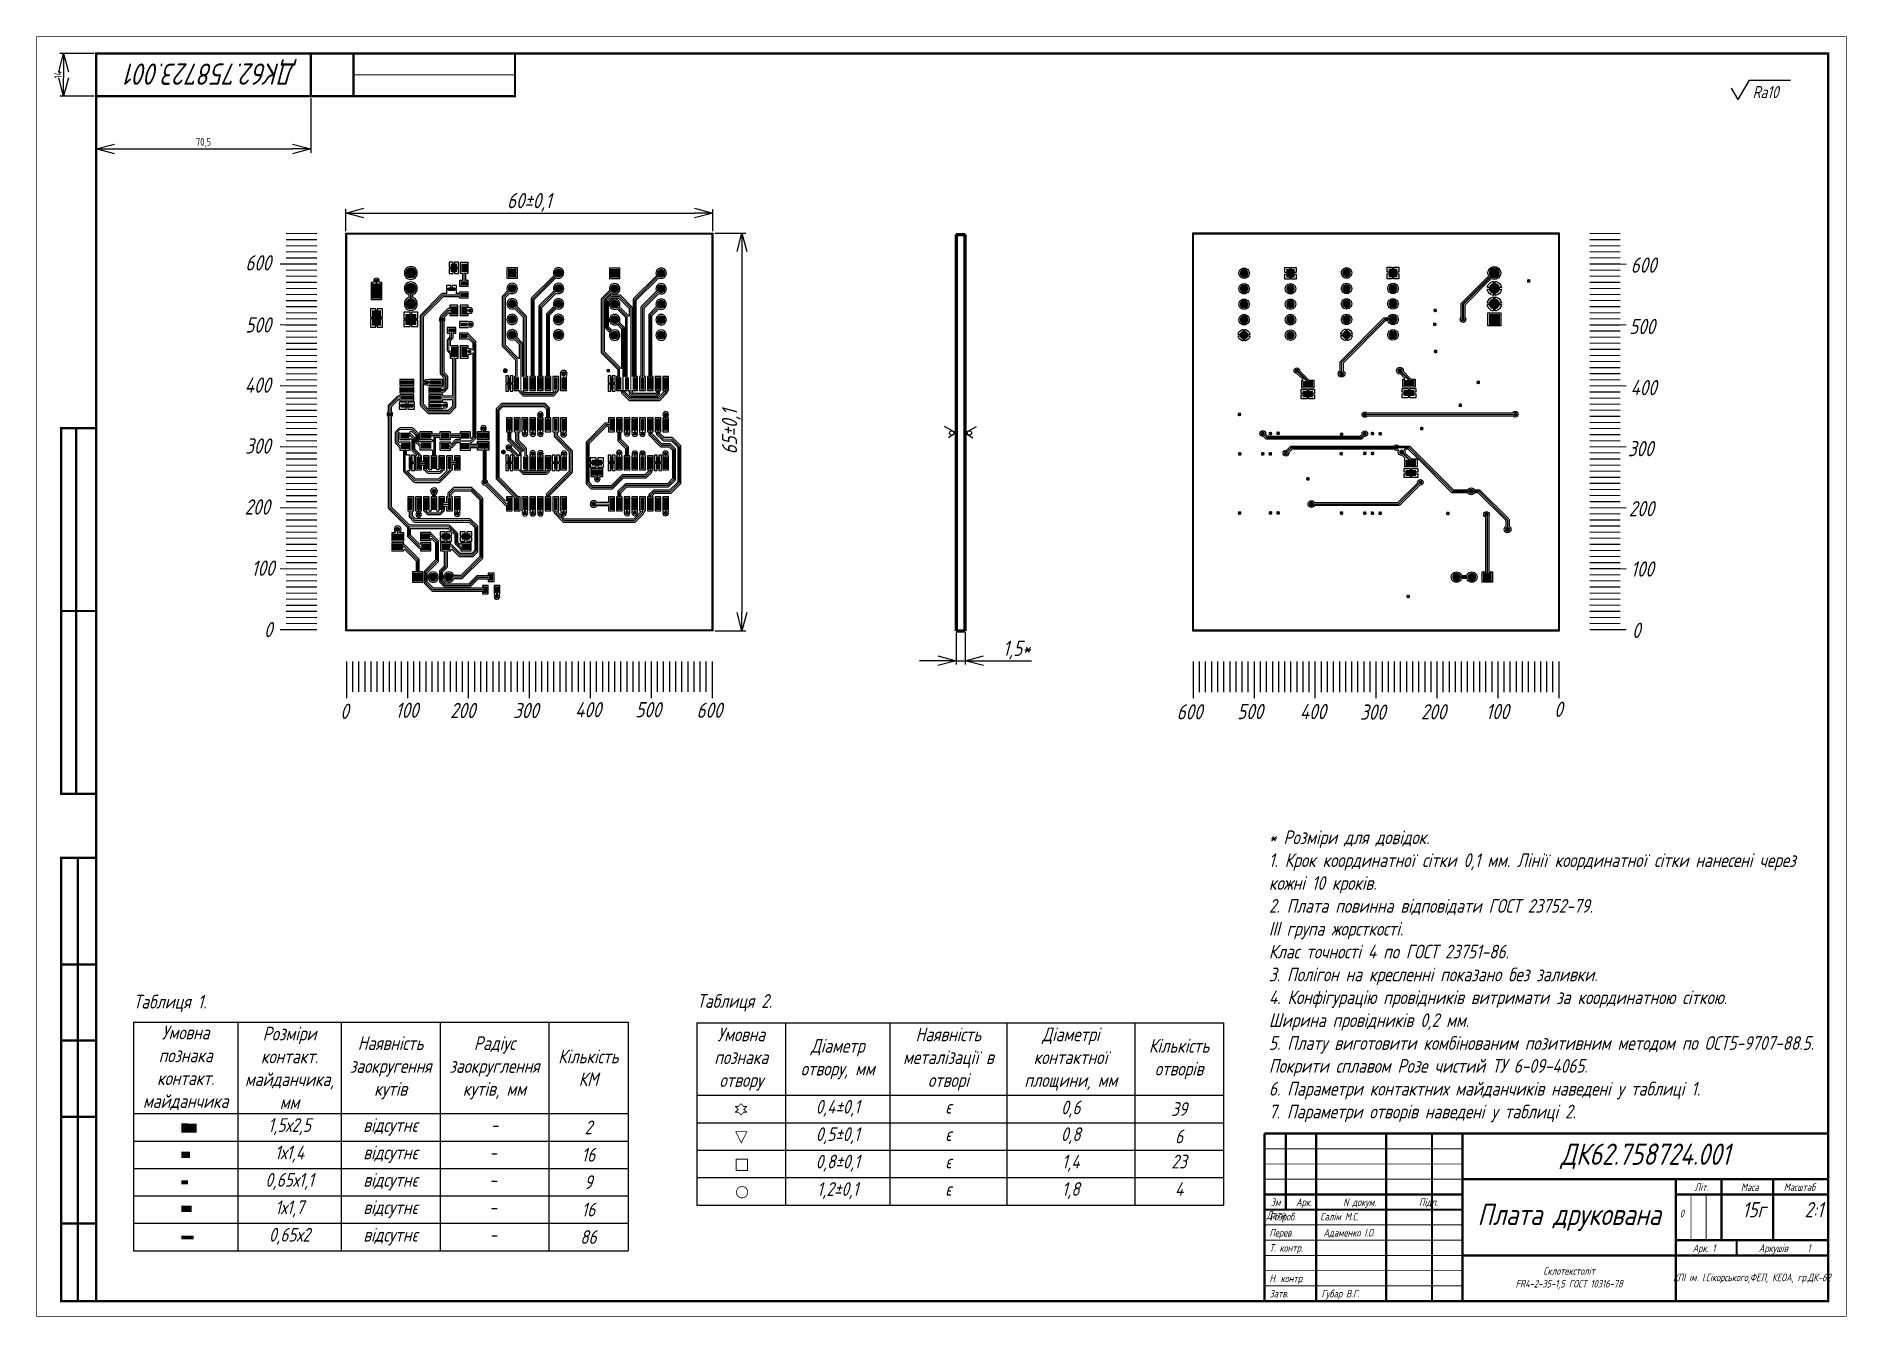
# Model space of a CAD drawing. Header units: millimetres. Extents: x 0 to 15120, y 0 to 9661.
# Drawn here: x 0 to 594, y 0 to 420 of the extents above; entities outside this region: 1.
import ezdxf

# ---------------------------------------------------------------- set-up
doc = ezdxf.new("R2010")
doc.units = ezdxf.units.MM
for name, color, linetype in [('BottomLayer', 5, 'Continuous'), ('DrillDrawing', 1, 'Continuous'), ('Mechanical1', 6, 'Continuous'), ('PadHoleLayer', 156, 'Continuous'), ('Sheet', 255, 'Continuous'), ('TopLayer', 1, 'Continuous'), ('Метки', 7, 'Continuous')]:
    doc.layers.add(name, color=color, linetype=linetype)
doc.styles.get("Standard").update_dxf_attribs({"font": ''})
doc.styles.add('стиль1', font='romans.shx', dxfattribs={"width": 0.75, "oblique": 15, "height": 3.5})
doc.styles.get('Standard').set_extended_font_data('GOST type A')
doc.dimstyles.new('ISO-25', dxfattribs={"dimtxt": 2.5, "dimasz": 6, "dimexe": 1.25, "dimexo": 0.625, "dimtad": 1, "dimtxsty": 'Standard', "dimblk": 'OPEN30', "dimcen": 2.5, "dimadec": 0, "dimazin": 0, "dimtfac": 1, "dimtmove": 0, "dimatfit": 3, "dimldrblk": 'OPEN30', "dimfxl": 1, "dimarcsym": 0})

msp = doc.modelspace()

# ---------------------------------------------------------------- texts
at = {"insert": (85.171, 404.353), "char_height": 7, "width": 60.9, "attachment_point": 1, "rotation": 180.000083}
msp.add_mtext('{\\fGOST type A|b0|i1|c204|p34;ДК62.758723.001}', dxfattribs=at)
for s, width, insert, char_height, attachment_point in [('{\\fGOST type A|b0|i1|c204|p34;600}', 7.21635, (68.636, 348.425), 5, 1), ('{\\fGOST type A|b0|i1|c204|p34;600}', 7.21635, (523.354, 347.671), 5, 1), ('{\\fGOST type A|b0|i1|c204|p34;500}', 7.21635, (68.624, 328.029), 5, 1), ('{\\fGOST type A|b0|i1|c204|p34;500}', 7.21635, (522.878, 327.52), 5, 1), ('{\\fGOST type A|b0|i1|c204|p34;400}', 7.21635, (68.442, 308.288), 5, 1), ('{\\fGOST type A|b0|i1|c204|p34;400}', 7.21635, (523.303, 307.464), 5, 1), ('{\\fGOST type A|b0|i1|c204|p34;300}', 7.21635, (68.577, 288.294), 5, 1), ('{\\fGOST type A|b0|i1|c204|p34;300}', 7.21635, (522.425, 287.443), 5, 1), ('{\\fGOST type A|b0|i1|c204|p34;200}', 7.21635, (68.415, 268.301), 5, 1), ('{\\fGOST type A|b0|i1|c204|p34;200}', 7.21635, (522.758, 267.725), 5, 1), ('{\\fGOST type A|b0|i1|c204|p34;100}', 7.21635, (70.626, 248.207), 5, 1), ('{\\fGOST type A|b0|i1|c204|p34;100}', 7.21635, (523.394, 247.931), 5, 1), ('{\\fGOST type A|b0|i1|c204|p34;0}', 7.21635, (74.758, 228.039), 5, 1), ('{\\fGOST type A|b0|i1|c204|p34;0}', 7.21635, (523.806, 227.817), 5, 1), ('{\\fGOST type A|b0|i1|c204|p34;0}', 7.39927, (99.796, 201.249), 5, 1), ('{\\fGOST type A|b0|i1|c204|p34;100}', 7.39927, (117.894, 201.569), 5, 1), ('{\\fGOST type A|b0|i1|c204|p34;200}', 7.39927, (135.845, 201.485), 5, 1), ('{\\fGOST type A|b0|i1|c204|p34;300}', 7.39927, (156.527, 201.482), 5, 1), ('{\\fGOST type A|b0|i1|c204|p34;400}', 7.39927, (176.889, 201.764), 5, 1), ('{\\fGOST type A|b0|i1|c204|p34;500}', 7.39927, (196.67, 201.761), 5, 1), ('{\\fGOST type A|b0|i1|c204|p34;600}', 7.39927, (216.728, 201.582), 5, 1), ('{\\fGOST type A|b0|i1|c204|p34;600}', 7.39927, (374.338, 201.057), 5, 1), ('{\\fGOST type A|b0|i1|c204|p34;500}', 7.39927, (394.19, 201.146), 5, 1), ('{\\fGOST type A|b0|i1|c204|p34;400}', 7.39927, (414.775, 201.149), 5, 1), ('{\\fGOST type A|b0|i1|c204|p34;300}', 7.39927, (434.533, 200.963), 5, 1), ('{\\fGOST type A|b0|i1|c204|p34;200}', 7.39927, (454.49, 201.057), 5, 1), ('{\\fGOST type A|b0|i1|c204|p34;100}', 7.39927, (475.835, 201.14), 5, 1), ('{\\fGOST type A|b0|i1|c204|p34;0}', 7.39927, (498.261, 201.904), 5, 1), ('{\\fGOST type A|b0|i1|c204|p34;ДК62.758724.001}', 120.00022, (528.151, 52.65), 7, 5), ('{\\fGOST type A|b0|i1|c204|p34;Плата друкована}', 69.99996, (503.151, 32.65), 7, 5), (' {\\fGOST type A|b0|i1|c204|p34;0         \\H2x;   15г     2:1 \\fGOST type A|b0|i0|c204|p34;  \\H1.4x;  }', 49.9998, (538.151, 37.648), 2.5, 1), ('{\\fGOST type A|b0|i1|c204|p34;Склотекстоліт\\PFR4-2-35-1,5 ГОСТ 10316-78}', 70.00004, (503.151, 12.65), 2.5, 5), ('{\\fGOST type A|b0|i1|c204|p34;КПІ ім. І.Сікорського,ФЕЛ, КЕОА, гр.ДК-62}', 49.99988, (563.137, 12.575), 2.5, 5)]:
    msp.add_mtext_dynamic_manual_height_columns(s, width=width, gutter_width=12.5, heights=[0], dxfattribs=dict(insert=insert, char_height=char_height, attachment_point=attachment_point))
at = {"char_height": 4.5, "attachment_point": 1}
for s, insert, width in [('{\\fGOST type A|b0|i1|c204|p34;* Розміри для довідок.\\P1. Крок координатної сітки 0,1 мм. Лінії координатної сітки нанесені через\\Pкожні 10 кроків.\\P2. Плата повинна відповідати ГОСТ 23752-79.\\PIII група жорсткості.\\PКлас точності 4 по ГОСТ 23751-86.\\P3. Полігон на кресленні показано без заливки.\\P4. Конфігурацію провідників витримати за координатною сіткою. \\PШирина провідників 0,2 мм.\\P5. Плату виготовити комбінованим позитивним методом по ОСТ5-9707-88.5. \\PПокрити сплавом Розе чистий ТУ 6-09-4065.\\P6. Параметри контактних майданчиків наведені у таблиці 1.\\P7. Параметри отворів наведені у таблиці 2.}', (404.613, 159.617), 1333.34866), ('{\\fGOST type A|b0|i1|c204|p34;Таблиця 1.}', (31.892, 105.674), 26.49462), ('{\\fGOST type A|b0|i1|c204|p34;Таблиця 2.}', (216.892, 105.902), 26.49462)]:
    msp.add_mtext(s, dxfattribs=dict(at, insert=insert, width=width))
at = {"color": 0, "char_height": 2.5, "attachment_point": 1}
for s, width, insert in [('\\pxqc;{\\fGOST type A|b0|i1|c204|p34;Літ.}', 12.5146, (540.306, 43.78)), ('\\pxqc;{\\fGOST type A|b0|i1|c204|p34;Маса}', 14.27777, (555.306, 43.78)), ('{\\fGOST type A|b0|i1|c204|p34; Масштаб}', 18.00001, (572.306, 43.78)), ('{\\fGOST type A|b0|i1|c204|p34; Зм    Арк.        N докум.           Підп.     Дата}', 64.24897, (403.917, 38.856)), ('{\\fISOCPEUR|b0|i1|c0|p34; \\fGOST type A|b0|i1|c204|p34;Розроб.\\fISOCPEUR|b0|i1|c0|p34;     \\fGOST type A|b0|i1|c204|p34;Cалім М.С.}', 64.99995, (403.115, 34.105)), ('{\\fGOST type A|b0|i1|c204|p34; Перев.\\fISOCPEUR|b0|i1|c204|p34;   \\fGOST type A|b0|i1|c204|p34;    Адаменко І.О.\\fISOCPEUR|b0|i1|c204|p34;     }', 64.99995, (403.485, 28.833)), ('{\\fGOST type A|b0|i1|c204|p34; Т. контр.}', 64.99995, (403.485, 23.833)), ('\\pxqc;{\\fGOST type A|b0|i1|c204|p34;Арк. 1}', 14.27777, (540.306, 23.78)), ('{\\fGOST type A|b0|i1|c204|p34;    Аркушів     1}', 27.01175, (560.306, 23.78)), ('{\\fGOST type A|b0|i1|c204|p34; Н. контр.}', 64.99995, (403.485, 13.833)), ('{\\fGOST type A|b0|i1|c204|p34; Затв. \\fISOCPEUR|b0|i1|c204|p34;   \\fISOCPEUR|b0|i1|c0|p34;   \\fGOST type A|b0|i1|c204|p34;Губар В.Г.}', 64.99995, (403.485, 8.833))]:
    msp.add_mtext_dynamic_manual_height_columns(s, width=width, gutter_width=12.5, heights=[0], dxfattribs=dict(at, insert=insert))
at = {"layer": 'Метки', "insert": (563.39, 403.969), "char_height": 4, "attachment_point": 1, "style": 'стиль1'}
msp.add_mtext_dynamic_manual_height_columns('Ra10', width=34.47412, gutter_width=5, heights=[0], dxfattribs=at)

# ---------------------------------------------------------------- blocks, each defined once
blk = doc.blocks.new('*T40')
at = {"color": 0, "linetype": 'ByBlock', "lineweight": -2, "transparency": 16777216}
for p, q in [((0, 0), (162.37, 0)), ((0, 0), (0, -75.01)), ((34.31, 0), (34.31, -75.01)), ((68.19, 0), (68.19, -75.01)), ((100.67, 0), (100.67, -75.01)), ((136.33, 0), (136.33, -75.01)), ((162.37, 0), (162.37, -75.01)), ((0, -30.01), (162.37, -30.01)), ((0, -39.01), (162.37, -39.01)), ((0, -48.01), (162.37, -48.01)), ((0, -57.01), (162.37, -57.01)), ((0, -66.01), (162.37, -66.01)), ((0, -75.01), (162.37, -75.01))]:
    blk.add_line(p, q, dxfattribs=at)
at = {"color": 0, "transparency": 16777216, "char_height": 4.5}
for s, insert, width, attachment_point in [('{\\fGOST type A|b0|i1|c204|p34;Умовна познака контакт. майданчика}', (17.16, -15), 31.3142, 5), ('{\\fGOST type A|b0|i1|c204|p34;Розміри контакт. майданчика, мм}', (51.25, -15), 30.8719, 5), ('{\\fGOST type A|b0|i1|c204|p34;Наявність заокругення кутів}', (84.43, -15), 29.4853, 5), ('{\\fGOST type A|b0|i1|c204|p34;Радіус заокруглення кутів, мм}', (118.5, -15), 32.6551, 5), ('{\\fGOST type A|b0|i1|c204|p34;Кількість КМ}', (149.35, -15), 23.0432, 5), ('{\\fGOST type A|b0|i1|c204|p34;1,5х2,5}', (51.25, -31.51), 30.8719, 2), ('{\\fGOST type A|b0|i1|c204|p34;відсутнє}', (84.43, -31.51), 29.4853, 2), ('{\\fGOST type A|b0|i1|c204|p34;-}', (118.5, -31.51), 32.6551, 2), ('{\\fGOST type A|b0|i1|c204|p34;2', (149.35, -34.51), 23.0432, 5), ('{\\fGOST type A|b0|i1|c204|p34;1х1,4}', (51.25, -40.51), 30.8719, 2), ('{\\fGOST type A|b0|i1|c204|p34;відсутнє}', (84.43, -40.51), 29.4853, 2), ('{\\fGOST type A|b0|i1|c204|p34;16', (149.35, -43.51), 23.0432, 5), ('-', (118.5, -40.51), 32.6551, 2), ('{\\fGOST type A|b0|i1|c204|p34;0,65х1,1}', (51.25, -49.51), 30.8719, 2), ('{\\fGOST type A|b0|i1|c204|p34;відсутнє}', (84.43, -49.51), 29.4853, 2), ('-', (118.5, -49.51), 32.6551, 2), ('{\\fGOST type A|b0|i1|c204|p34;9', (149.35, -52.51), 23.0432, 5), ('{\\fGOST type A|b0|i1|c204|p34;1х1,7}', (51.25, -58.51), 30.8719, 2), ('{\\fGOST type A|b0|i1|c204|p34;відсутнє}', (84.43, -58.51), 29.4853, 2), ('{\\fGOST type A|b0|i1|c204|p34;16', (149.35, -61.51), 23.0432, 5), ('-', (118.5, -58.51), 32.6551, 2), ('{\\fGOST type A|b0|i1|c204|p34;0,65х2}', (51.25, -67.51), 30.8719, 2), ('{\\fGOST type A|b0|i1|c204|p34;відсутнє}', (84.43, -67.51), 29.4853, 2), ('-', (118.5, -67.51), 32.6551, 2), ('{\\fGOST type A|b0|i1|c204|p34;86', (149.35, -70.51), 23.0432, 5)]:
    blk.add_mtext(s, dxfattribs=dict(at, insert=insert, width=width, attachment_point=attachment_point))
blk = doc.blocks.new('*T41')
at = {"color": 0, "linetype": 'ByBlock', "lineweight": -2, "transparency": 16777216}
for p, q in [((0, 0), (172.8, 0)), ((0, 0), (0, -59.78)), ((29.03, 0), (29.03, -59.78)), ((63.32, 0), (63.32, -59.78)), ((101.7, 0), (101.7, -59.78)), ((143.68, 0), (143.68, -59.78)), ((172.8, 0), (172.8, -59.78)), ((0, -23.78), (172.8, -23.78)), ((0, -32.78), (172.8, -32.78)), ((0, -41.78), (172.8, -41.78)), ((0, -50.78), (172.8, -50.78)), ((0, -59.78), (172.8, -59.78))]:
    blk.add_line(p, q, dxfattribs=at)
at = {"color": 0, "transparency": 16777216, "char_height": 4.5}
for s, insert, width, attachment_point in [('{\\fGOST type A|b0|i1|c204|p34;Умовна познака отвору}', (14.52, -11.89), 26.0322, 5), ('{\\fGOST type A|b0|i1|c204|p34;Діаметр отвору, мм}', (46.18, -11.89), 31.2924, 5), ('{\\fGOST type A|b0|i1|c204|p34;Наявність металізації в отворі}', (82.51, -11.89), 35.3791, 5), ('{\\fGOST type A|b0|i1|c204|p34;Діаметрі контактної площини, мм}', (122.69, -11.89), 38.9812, 5), ('{\\fGOST type A|b0|i1|c204|p34;Кількість отворів}', (158.24, -11.89), 26.1171, 5), ('{\\fGOST type A|b0|i1|c204|p34;0,4±0,1}', (46.18, -25.28), 31.2924, 2), ('{\\fGOST type A|b0|i1|c204|p34;є}', (82.51, -25.28), 35.3791, 2), ('{\\fGOST type A|b0|i1|c204|p34;0,6}', (122.69, -28.28), 38.9812, 5), ('{\\fGOST type A|b0|i1|c204|p34;39', (158.24, -28.28), 26.1171, 5), ('{\\fGOST type A|b0|i1|c204|p34;0,5±0,1}', (46.18, -34.28), 31.2924, 2), ('{\\fGOST type A|b0|i1|c204|p34;є}', (82.51, -34.28), 35.3791, 2), ('{\\fGOST type A|b0|i1|c204|p34;0,8}', (122.69, -34.28), 38.9812, 2), ('{\\fGOST type A|b0|i1|c204|p34;6', (158.24, -37.28), 26.1171, 5), ('{\\fGOST type A|b0|i1|c204|p34;0,8±0,1}', (46.18, -43.28), 31.2924, 2), ('{\\fGOST type A|b0|i1|c204|p34;є}', (82.51, -43.28), 35.3791, 2), ('{\\fGOST type A|b0|i1|c204|p34;1,4}', (122.69, -43.28), 38.9812, 2), ('{\\fGOST type A|b0|i1|c204|p34;23}', (158.24, -43.28), 26.1171, 2), ('{\\fGOST type A|b0|i1|c204|p34;1,2±0,1}', (46.18, -52.28), 31.2924, 2), ('{\\fGOST type A|b0|i1|c204|p34;1,8}', (122.69, -52.28), 38.9812, 2), ('{\\fGOST type A|b0|i1|c204|p34;4}', (158.24, -52.28), 26.1171, 2), ('{\\fGOST type A|b0|i1|c204|p34;є}', (82.51, -52.28), 35.3791, 2)]:
    blk.add_mtext(s, dxfattribs=dict(at, insert=insert, width=width, attachment_point=attachment_point))
blk = doc.blocks.new('_Open30')
at = {"color": 0, "linetype": 'ByBlock', "lineweight": -2}
for p, q in [((-1, 0.268), (0, 0)), ((0, 0), (-1, -0.268)), ((0, 0), (-1, 0))]:
    blk.add_line(p, q, dxfattribs=at)
blk = doc.blocks.new('*D79')
at = {"color": 0, "lineweight": -2, "transparency": 16777216}
for p, q in [((101.58, 356.3), (101.58, 363.5)), ((222.08, 356.3), (222.08, 363.5)), ((107.58, 362.25), (216.08, 362.25))]:
    blk.add_line(p, q, dxfattribs=at)
at = {"layer": 'Defpoints', "color": 0, "transparency": 16777216}
for p in [(222.08, 362.25), (101.58, 355.68), (222.08, 355.68)]:
    blk.add_point(p, dxfattribs=at)
at = {"color": 0, "lineweight": -2, "transparency": 16777216, "xscale": 6, "yscale": 6, "zscale": 6, "rotation": 180}
blk.add_blockref('_Open30', (101.58, 362.25), dxfattribs=at)
at = {"color": 0, "lineweight": -2, "transparency": 16777216, "xscale": 6, "yscale": 6, "zscale": 6}
blk.add_blockref('_Open30', (222.08, 362.25), dxfattribs=at)
at = {"color": 0, "transparency": 16777216, "insert": (161.83, 365.75), "char_height": 2.5, "attachment_point": 5}
blk.add_mtext('{\\fGOST type A|b0|i1|c204|p34;\\H2x;60±0,1}', dxfattribs=at)
blk = doc.blocks.new('*D80')
at = {"color": 0, "lineweight": -2, "transparency": 16777216}
for p, q in [((222.71, 355.68), (232.9, 355.68)), ((231.65, 349.68), (231.65, 231.18)), ((222.71, 225.18), (232.9, 225.18))]:
    blk.add_line(p, q, dxfattribs=at)
at = {"layer": 'Defpoints', "color": 0, "transparency": 16777216}
for p in [(222.08, 355.68), (222.08, 225.18), (231.65, 225.18)]:
    blk.add_point(p, dxfattribs=at)
at = {"color": 0, "lineweight": -2, "transparency": 16777216, "xscale": 6, "yscale": 6, "zscale": 6}
for p, rotation in [((231.65, 355.68), 90), ((231.65, 225.18), 270)]:
    blk.add_blockref('_Open30', p, dxfattribs=dict(at, rotation=rotation))
at = {"color": 0, "transparency": 16777216, "insert": (228.15, 290.43), "char_height": 2.5, "attachment_point": 5, "rotation": 90}
blk.add_mtext('{\\fGOST type A|b0|i1|c204|p34;\\H2x;65±0,1}', dxfattribs=at)
blk = doc.blocks.new('*U63')
blk.add_line((0.25, -7.02), (0.25, -17.02))
blk = doc.blocks.new('*U64')
at = {"color": 0, "linetype": 'ByBlock', "lineweight": -2, "transparency": 16777216}
for p in [(14750.66, 9506.83), (14752.66, 9506.83), (14754.66, 9506.83), (14756.66, 9506.83), (14758.66, 9506.83), (14760.66, 9506.83), (14762.66, 9506.83), (14764.66, 9506.83), (14766.66, 9506.83), (14768.66, 9506.83), (14770.66, 9506.83), (14772.66, 9506.83), (14774.66, 9506.83), (14776.66, 9506.83), (14778.66, 9506.83), (14780.66, 9506.83), (14782.66, 9506.83), (14784.66, 9506.83), (14786.66, 9506.83), (14788.66, 9506.83), (14790.66, 9506.83), (14792.66, 9506.83), (14794.66, 9506.83), (14796.66, 9506.83), (14798.66, 9506.83), (14800.66, 9506.83), (14802.66, 9506.83), (14804.66, 9506.83), (14806.66, 9506.83), (14808.66, 9506.83), (14810.66, 9506.83), (14812.66, 9506.83), (14814.66, 9506.83), (14816.66, 9506.83), (14818.66, 9506.83), (14820.66, 9506.83), (14822.66, 9506.83), (14824.66, 9506.83), (14826.66, 9506.83), (14828.66, 9506.83), (14830.66, 9506.83), (14832.66, 9506.83), (14834.66, 9506.83), (14836.66, 9506.83), (14838.66, 9506.83), (14840.66, 9506.83), (14842.66, 9506.83), (14844.66, 9506.83), (14846.66, 9506.83), (14848.66, 9506.83), (14850.66, 9506.83), (14852.66, 9506.83), (14854.66, 9506.83), (14856.66, 9506.83), (14858.66, 9506.83), (14860.66, 9506.83), (14862.66, 9506.83), (14864.66, 9506.83), (14866.66, 9506.83), (14868.66, 9506.83), (14870.66, 9506.83)]:
    blk.add_blockref('*U63', p, dxfattribs=at)
blk = doc.blocks.new('*U65')
blk.add_line((0.25, -22.2), (0.25, -34.2))
blk = doc.blocks.new('*U66')
at = {"color": 0, "linetype": 'ByBlock', "lineweight": -2, "transparency": 16777216}
for p in [(14750.66, 9506.83), (14770.66, 9506.83), (14790.66, 9506.83), (14810.66, 9506.83), (14830.66, 9506.83), (14850.66, 9506.83), (14870.66, 9506.83)]:
    blk.add_blockref('*U65', p, dxfattribs=at)
blk = doc.blocks.new('*U67')
blk.add_line((0.25, -7.02), (0.25, -17.02))
blk = doc.blocks.new('*U68')
at = {"color": 0, "linetype": 'ByBlock', "lineweight": -2, "transparency": 16777216}
for p in [(14750.66, 9506.83), (14752.66, 9506.83), (14754.66, 9506.83), (14756.66, 9506.83), (14758.66, 9506.83), (14760.66, 9506.83), (14762.66, 9506.83), (14764.66, 9506.83), (14766.66, 9506.83), (14768.66, 9506.83), (14770.66, 9506.83), (14772.66, 9506.83), (14774.66, 9506.83), (14776.66, 9506.83), (14778.66, 9506.83), (14780.66, 9506.83), (14782.66, 9506.83), (14784.66, 9506.83), (14786.66, 9506.83), (14788.66, 9506.83), (14790.66, 9506.83), (14792.66, 9506.83), (14794.66, 9506.83), (14796.66, 9506.83), (14798.66, 9506.83), (14800.66, 9506.83), (14802.66, 9506.83), (14804.66, 9506.83), (14806.66, 9506.83), (14808.66, 9506.83), (14810.66, 9506.83), (14812.66, 9506.83), (14814.66, 9506.83), (14816.66, 9506.83), (14818.66, 9506.83), (14820.66, 9506.83), (14822.66, 9506.83), (14824.66, 9506.83), (14826.66, 9506.83), (14828.66, 9506.83), (14830.66, 9506.83), (14832.66, 9506.83), (14834.66, 9506.83), (14836.66, 9506.83), (14838.66, 9506.83), (14840.66, 9506.83), (14842.66, 9506.83), (14844.66, 9506.83), (14846.66, 9506.83), (14848.66, 9506.83), (14850.66, 9506.83), (14852.66, 9506.83), (14854.66, 9506.83), (14856.66, 9506.83), (14858.66, 9506.83), (14860.66, 9506.83), (14862.66, 9506.83), (14864.66, 9506.83), (14866.66, 9506.83), (14868.66, 9506.83), (14870.66, 9506.83)]:
    blk.add_blockref('*U67', p, dxfattribs=at)
blk = doc.blocks.new('*U73')
blk.add_line((0.25, -22.2), (0.25, -34.2))
blk = doc.blocks.new('*U74')
at = {"color": 0, "linetype": 'ByBlock', "lineweight": -2, "transparency": 16777216}
for p in [(14750.66, 9506.83), (14770.66, 9506.83), (14790.66, 9506.83), (14810.66, 9506.83), (14830.66, 9506.83), (14850.66, 9506.83), (14870.66, 9506.83)]:
    blk.add_blockref('*U73', p, dxfattribs=at)
blk = doc.blocks.new('*U77')
blk.add_line((0.25, -5.67), (0.18, -15.67))
blk = doc.blocks.new('*U78')
at = {"color": 0, "linetype": 'ByBlock', "lineweight": -2, "transparency": 16777216, "rotation": 270}
for p in [(70.07, 264.25), (70.07, 262.25), (70.07, 260.25), (70.07, 258.25), (70.07, 256.25), (70.07, 254.25), (70.07, 252.25), (70.07, 250.25), (70.07, 248.25), (70.07, 246.25), (70.07, 244.25), (70.07, 242.25), (70.07, 240.25), (70.07, 238.25), (70.07, 236.25), (70.07, 234.25), (70.07, 232.25), (70.07, 230.25), (70.07, 228.25), (70.07, 226.25), (70.07, 224.25), (70.07, 222.25), (70.07, 220.25), (70.07, 218.25), (70.07, 216.25), (70.07, 214.25), (70.07, 212.25), (70.07, 210.25), (70.07, 208.25), (70.07, 206.25), (70.07, 204.25), (70.07, 202.25), (70.07, 200.25), (70.07, 198.25), (70.07, 196.25), (70.07, 194.25), (70.07, 192.25), (70.07, 190.25), (70.07, 188.25), (70.07, 186.25), (70.07, 184.25), (70.07, 182.25), (70.07, 180.25), (70.07, 178.25), (70.07, 176.25), (70.07, 174.25), (70.07, 172.25), (70.07, 170.25), (70.07, 168.25), (70.07, 166.25), (70.07, 164.25), (70.07, 162.25), (70.07, 160.25), (70.07, 158.25), (70.07, 156.25), (70.07, 154.25), (70.07, 152.25), (70.07, 150.25), (70.07, 148.25), (70.07, 146.25), (70.07, 144.25), (70.07, 142.25), (70.07, 140.25), (70.07, 138.25), (70.07, 136.25), (70.07, 134.25)]:
    blk.add_blockref('*U77', p, dxfattribs=at)
blk = doc.blocks.new('*U75')
blk.add_line((0.25, 5.67), (0.34, 17.67))
blk = doc.blocks.new('*U76')
at = {"color": 0, "linetype": 'ByBlock', "lineweight": -2, "transparency": 16777216, "rotation": 90}
for p in [(70.07, 253.75), (70.07, 233.75), (70.07, 213.75), (70.07, 193.75), (70.07, 173.75), (70.07, 153.75), (70.07, 133.75)]:
    blk.add_blockref('*U75', p, dxfattribs=at)
blk = doc.blocks.new('*U69')
blk.add_line((0.25, -5.67), (0.18, -15.67))
blk = doc.blocks.new('*U70')
at = {"color": 0, "linetype": 'ByBlock', "lineweight": -2, "transparency": 16777216, "rotation": 270}
for p in [(14750.66, 9637.33), (14750.66, 9635.33), (14750.66, 9633.33), (14750.66, 9631.33), (14750.66, 9629.33), (14750.66, 9627.33), (14750.66, 9625.33), (14750.66, 9623.33), (14750.66, 9621.33), (14750.66, 9619.33), (14750.66, 9617.33), (14750.66, 9615.33), (14750.66, 9613.33), (14750.66, 9611.33), (14750.66, 9609.33), (14750.66, 9607.33), (14750.66, 9605.33), (14750.66, 9603.33), (14750.66, 9601.33), (14750.66, 9599.33), (14750.66, 9597.33), (14750.66, 9595.33), (14750.66, 9593.33), (14750.66, 9591.33), (14750.66, 9589.33), (14750.66, 9587.33), (14750.66, 9585.33), (14750.66, 9583.33), (14750.66, 9581.33), (14750.66, 9579.33), (14750.66, 9577.33), (14750.66, 9575.33), (14750.66, 9573.33), (14750.66, 9571.33), (14750.66, 9569.33), (14750.66, 9567.33), (14750.66, 9565.33), (14750.66, 9563.33), (14750.66, 9561.33), (14750.66, 9559.33), (14750.66, 9557.33), (14750.66, 9555.33), (14750.66, 9553.33), (14750.66, 9551.33), (14750.66, 9549.33), (14750.66, 9547.33), (14750.66, 9545.33), (14750.66, 9543.33), (14750.66, 9541.33), (14750.66, 9539.33), (14750.66, 9537.33), (14750.66, 9535.33), (14750.66, 9533.33), (14750.66, 9531.33), (14750.66, 9529.33), (14750.66, 9527.33), (14750.66, 9525.33), (14750.66, 9523.33), (14750.66, 9521.33), (14750.66, 9519.33), (14750.66, 9517.33), (14750.66, 9515.33), (14750.66, 9513.33), (14750.66, 9511.33), (14750.66, 9509.33), (14750.66, 9507.33)]:
    blk.add_blockref('*U69', p, dxfattribs=at)
blk = doc.blocks.new('*U71')
blk.add_line((-0.06, 5.93), (0.03, 17.93))
blk = doc.blocks.new('*U72')
at = {"color": 0, "linetype": 'ByBlock', "lineweight": -2, "transparency": 16777216, "rotation": 89.99999776963534}
for p in [(259.14, 254.13), (259.14, 234.13), (259.14, 214.13), (259.14, 194.13), (259.14, 174.13), (259.14, 154.13), (259.14, 134.13)]:
    blk.add_blockref('*U71', p, dxfattribs=at)
blk = doc.blocks.new('*D81')
at = {"color": 0, "lineweight": -2, "transparency": 16777216}
for p, q in [((301.92, 224.55), (301.92, 214.07)), ((304.92, 224.55), (304.92, 214.07)), ((295.92, 215.32), (289.92, 215.32)), ((301.92, 215.32), (304.92, 215.32)), ((310.92, 215.32), (326.72, 215.32))]:
    blk.add_line(p, q, dxfattribs=at)
at = {"layer": 'Defpoints', "color": 0, "transparency": 16777216}
for p in [(301.92, 225.18), (304.92, 225.18), (304.92, 215.32)]:
    blk.add_point(p, dxfattribs=at)
at = {"color": 0, "lineweight": -2, "transparency": 16777216, "xscale": 6, "yscale": 6, "zscale": 6}
blk.add_blockref('_Open30', (301.92, 215.32), dxfattribs=at)
at = {"color": 0, "lineweight": -2, "transparency": 16777216, "xscale": 6, "yscale": 6, "zscale": 6, "rotation": 180}
blk.add_blockref('_Open30', (304.92, 215.32), dxfattribs=at)
at = {"color": 0, "transparency": 16777216, "insert": (321.82, 218.82), "char_height": 2.5, "attachment_point": 5}
blk.add_mtext('{\\fGOST type A|b0|i1|c204|p34;\\H2x;1,5*}', dxfattribs=at)
blk = doc.blocks.new('*D84')
at = {"color": 0, "lineweight": -2, "transparency": 16777216}
for p, q in [((19.65, 400.02), (19.65, 382.04)), ((90.15, 400.02), (90.15, 382.04)), ((25.65, 383.29), (84.15, 383.29))]:
    blk.add_line(p, q, dxfattribs=at)
at = {"layer": 'Defpoints', "color": 0, "transparency": 16777216}
for p in [(19.65, 400.65), (90.15, 400.65), (90.15, 383.29)]:
    blk.add_point(p, dxfattribs=at)
at = {"color": 0, "lineweight": -2, "transparency": 16777216, "xscale": 6, "yscale": 6, "zscale": 6, "rotation": 180}
blk.add_blockref('_Open30', (19.65, 383.29), dxfattribs=at)
at = {"color": 0, "lineweight": -2, "transparency": 16777216, "xscale": 6, "yscale": 6, "zscale": 6}
blk.add_blockref('_Open30', (90.15, 383.29), dxfattribs=at)
at = {"color": 0, "transparency": 16777216, "insert": (54.9, 385.35), "char_height": 2.5, "attachment_point": 5}
blk.add_mtext('70,5', dxfattribs=at)
blk = doc.blocks.new('*D85')
at = {"color": 0, "lineweight": -2, "transparency": 16777216}
for p, q in [((19.03, 414.65), (7.76, 414.65)), ((9.01, 408.65), (9.01, 406.65)), ((19.03, 400.65), (7.76, 400.65))]:
    blk.add_line(p, q, dxfattribs=at)
at = {"layer": 'Defpoints', "color": 0, "transparency": 16777216}
for p in [(19.65, 414.65), (9.01, 400.65), (19.65, 400.65)]:
    blk.add_point(p, dxfattribs=at)
at = {"color": 0, "lineweight": -2, "transparency": 16777216, "xscale": 6, "yscale": 6, "zscale": 6}
for p, rotation in [((9.01, 414.65), 90), ((9.01, 400.65), 270)]:
    blk.add_blockref('_Open30', p, dxfattribs=dict(at, rotation=rotation))
at = {"color": 0, "transparency": 16777216, "insert": (7.14, 407.65), "char_height": 2.5, "attachment_point": 5, "rotation": 90}
blk.add_mtext('14', dxfattribs=at)

# ---------------------------------------------------------------- dimensions: what is measured, and where the dimension line sits
dim = msp.add_linear_dim(base=(9.014, 400.649), p1=(19.651, 414.649), p2=(19.651, 400.649), angle=90, dimstyle='ISO-25')
dim.commit()
dim.dimension.update_dxf_attribs({"geometry": '*D85', "text_midpoint": (7.139, 407.649)})
dim = msp.add_linear_dim(base=(90.151, 383.287), p1=(19.651, 400.649), p2=(90.151, 400.649), dimstyle='ISO-25')
dim.commit()
dim.dimension.update_dxf_attribs({"geometry": '*D84', "text_midpoint": (54.901, 385.35)})
dim = msp.add_linear_dim(base=(222.084, 362.248), p1=(101.583, 355.679), p2=(222.084, 355.679), text='{\\fGOST type A|b0|i1|c204|p34;\\H2x;60±0,1}', dimstyle='ISO-25')
dim.commit()
dim.dimension.update_dxf_attribs({"geometry": '*D79', "text_midpoint": (161.833, 365.748)})
dim = msp.add_aligned_dim(p1=(222.084, 355.679), p2=(222.084, 225.179), distance=9.567, text='{\\fGOST type A|b0|i1|c204|p34;\\H2x;65±0,1}', dimstyle='ISO-25')
dim.commit()
dim.dimension.update_dxf_attribs({"geometry": '*D80', "text_midpoint": (228.151, 290.429)})
dim = msp.add_linear_dim(base=(304.921, 215.324), p1=(301.921, 225.175), p2=(304.921, 225.175), text='{\\fGOST type A|b0|i1|c204|p34;\\H2x;1,5*}', dimstyle='ISO-25')
dim.commit()
dim.dimension.update_dxf_attribs({"geometry": '*D81', "text_midpoint": (321.819, 215.324), "dimtype": 160})

# ---------------------------------------------------------------- hatches: boundary and pattern name
h = msp.add_hatch()
h.set_pattern_fill('JIS_WOOD', color=256)
h.paths.add_polyline_path([(14829.206, 9656.074), (14838.314, 9656.074), (14839.665, 9661.117), (14830.558, 9661.117)], flags=9)
h.paths.add_polyline_path([(14904.692, 9579.484), (14904.692, 9588.412), (14899.648, 9589.764), (14899.648, 9580.835)], flags=9)
h.paths.add_polyline_path([(15018.275, 9655.835), (15027.382, 9655.835), (15028.733, 9660.878), (15019.626, 9660.878)], flags=9)
h.paths.add_polyline_path([(14938.661, 9527.201), (14943.125, 9527.201), (14944.476, 9532.244), (14940.012, 9532.244)], flags=9)
h.paths.add_polyline_path([(14938.661, 9547.201), (14942.946, 9547.201), (14944.298, 9552.244), (14940.012, 9552.244)], flags=9)
h.paths.add_polyline_path([(14938.661, 9567.201), (14943.125, 9567.201), (14944.476, 9572.244), (14940.012, 9572.244)], flags=9)
h.paths.add_polyline_path([(14938.661, 9587.201), (14942.946, 9587.201), (14944.298, 9592.244), (14940.012, 9592.244)], flags=9)
h.paths.add_polyline_path([(14938.659, 9627.201), (14942.587, 9627.201), (14943.939, 9632.244), (14940.01, 9632.244)], flags=9)
h.paths.add_polyline_path([(14938.659, 9607.201), (14943.123, 9607.201), (14944.474, 9612.244), (14940.01, 9612.244)], flags=9)
h.paths.add_polyline_path([(14940.054, 9647.137), (14942.911, 9647.137), (14944.262, 9652.18), (14941.405, 9652.18)], flags=9)
h.paths.add_polyline_path([(14980.864, 9495.395), (14984.793, 9495.395), (14986.144, 9500.438), (14982.216, 9500.438)], flags=9)
h.paths.add_polyline_path([(15080.827, 9495.395), (15085.291, 9495.395), (15086.643, 9500.438), (15082.178, 9500.438)], flags=9)
h.paths.add_polyline_path([(15060.89, 9495.395), (15065.176, 9495.395), (15066.527, 9500.438), (15062.242, 9500.438)], flags=9)
h.paths.add_polyline_path([(15040.858, 9495.395), (15045.322, 9495.395), (15046.674, 9500.438), (15042.209, 9500.438)], flags=9)
h.paths.add_polyline_path([(15020.826, 9495.395), (15025.112, 9495.395), (15026.463, 9500.438), (15022.177, 9500.438)], flags=9)
h.paths.add_polyline_path([(15000.887, 9495.395), (15005.352, 9495.395), (15006.703, 9500.438), (15002.239, 9500.438)], flags=9)
h.paths.add_polyline_path([(14961.795, 9495.525), (14964.652, 9495.525), (14966.003, 9500.568), (14963.146, 9500.568)], flags=9)
h.paths.add_polyline_path([(14750.532, 9527.241), (14754.996, 9527.241), (14756.348, 9532.284), (14751.883, 9532.284)], flags=9)
h.paths.add_polyline_path([(14750.532, 9547.241), (14754.818, 9547.241), (14756.169, 9552.284), (14751.883, 9552.284)], flags=9)
h.paths.add_polyline_path([(14750.532, 9567.241), (14754.996, 9567.241), (14756.348, 9572.284), (14751.883, 9572.284)], flags=9)
h.paths.add_polyline_path([(14750.532, 9587.241), (14754.818, 9587.241), (14756.169, 9592.284), (14751.883, 9592.284)], flags=9)
h.paths.add_polyline_path([(14750.53, 9627.241), (14754.459, 9627.241), (14755.81, 9632.284), (14751.882, 9632.284)], flags=9)
h.paths.add_polyline_path([(14750.53, 9607.241), (14754.995, 9607.241), (14756.346, 9612.284), (14751.882, 9612.284)], flags=9)
h.paths.add_polyline_path([(14751.925, 9647.177), (14754.782, 9647.177), (14756.134, 9652.22), (14753.276, 9652.22)], flags=9)
h.paths.add_polyline_path([(14791.582, 9495.302), (14795.51, 9495.302), (14796.862, 9500.345), (14792.933, 9500.345)], flags=9)
h.paths.add_polyline_path([(14891.544, 9495.302), (14896.009, 9495.302), (14897.36, 9500.345), (14892.896, 9500.345)], flags=9)
h.paths.add_polyline_path([(14871.608, 9495.302), (14875.893, 9495.302), (14877.245, 9500.345), (14872.959, 9500.345)], flags=9)
h.paths.add_polyline_path([(14851.576, 9495.302), (14856.04, 9495.302), (14857.391, 9500.345), (14852.927, 9500.345)], flags=9)
h.paths.add_polyline_path([(14831.543, 9495.302), (14835.829, 9495.302), (14837.18, 9500.345), (14832.895, 9500.345)], flags=9)
h.paths.add_polyline_path([(14811.605, 9495.302), (14816.069, 9495.302), (14817.42, 9500.345), (14812.956, 9500.345)], flags=9)
h.paths.add_polyline_path([(14772.512, 9495.432), (14775.369, 9495.432), (14776.721, 9500.475), (14773.864, 9500.475)], flags=9)
h.paths.add_polyline_path([(14933.485, 9390.248), (14945.216, 9390.248), (14946.812, 9396.206), (14935.081, 9396.206)], flags=9)
h.paths.add_polyline_path([(14933.485, 9395.248), (14951.044, 9395.248), (14952.64, 9401.206), (14935.081, 9401.206)], flags=9)
h.paths.add_polyline_path([(14933.485, 9405.248), (14951.803, 9405.248), (14953.399, 9411.206), (14935.081, 9411.206)], flags=9)
h.paths.add_polyline_path([(14933.485, 9410.248), (14946.383, 9410.248), (14947.979, 9416.206), (14935.081, 9416.206)], flags=9)
h.paths.add_polyline_path([(14934.427, 9415.405), (14949.009, 9415.405), (14950.605, 9421.363), (14936.024, 9421.363)], flags=9)
h.paths.add_polyline_path([(14932.8, 9416.104), (14985.124, 9416.104), (14987.837, 9426.229), (14935.513, 9426.229)], flags=9)
h.paths.add_polyline_path([(15071.986, 9405.195), (15083.187, 9405.195), (15084.783, 9411.153), (15073.582, 9411.153)], flags=9)
h.paths.add_polyline_path([(15090.009, 9405.195), (15113.374, 9405.195), (15114.97, 9411.153), (15091.605, 9411.153)], flags=9)
h.paths.add_polyline_path([(15072.684, 9425.195), (15080.922, 9425.195), (15082.519, 9431.153), (15074.28, 9431.153)], flags=9)
h.paths.add_polyline_path([(15087.984, 9425.195), (15097.257, 9425.195), (15098.853, 9431.153), (15089.58, 9431.153)], flags=9)
h.paths.add_polyline_path([(15102.011, 9425.195), (15118.128, 9425.195), (15119.724, 9431.153), (15103.607, 9431.153)], flags=9)
h.paths.add_polyline_path([(14757.929, 9433.567), (14789.223, 9433.567), (14789.223, 9440.782), (14757.929, 9440.782)], flags=9)
h.paths.add_polyline_path([(14804.055, 9401.522), (14809.698, 9401.522), (14809.698, 9407.522), (14804.055, 9407.522)], flags=9)
h.paths.add_polyline_path([(14802.995, 9409.642), (14810.924, 9409.642), (14810.924, 9415.642), (14802.995, 9415.642)], flags=9)
h.paths.add_polyline_path([(14803.983, 9417.762), (14809.626, 9417.762), (14809.626, 9423.762), (14803.983, 9423.762)], flags=9)
h.paths.add_polyline_path([(14802.976, 9425.882), (14810.905, 9425.882), (14810.905, 9431.882), (14802.976, 9431.882)], flags=9)
h.paths.add_polyline_path([(14795.287, 9433.357), (14821.602, 9433.357), (14821.602, 9440.557), (14795.287, 9440.557)], flags=9)
h.paths.add_polyline_path([(14825.412, 9400.938), (14842.944, 9400.938), (14842.944, 9407.838), (14825.412, 9407.838)], flags=9)
h.paths.add_polyline_path([(14824.85, 9409.058), (14843.239, 9409.058), (14843.239, 9415.958), (14824.85, 9415.958)], flags=9)
h.paths.add_polyline_path([(14824.974, 9417.178), (14843.078, 9417.178), (14843.078, 9424.078), (14824.974, 9424.078)], flags=9)
h.paths.add_polyline_path([(14824.85, 9425.299), (14843.239, 9425.299), (14843.239, 9432.199), (14824.85, 9432.199)], flags=9)
h.paths.add_polyline_path([(14824.533, 9431.935), (14844.527, 9431.935), (14844.527, 9441.187), (14824.533, 9441.187)], flags=9)
h.paths.add_polyline_path([(14863.437, 9401.834), (14866.754, 9401.834), (14866.754, 9404.406), (14863.437, 9404.406)], flags=9)
h.paths.add_polyline_path([(14863.437, 9409.955), (14866.754, 9409.955), (14866.754, 9412.526), (14863.437, 9412.526)], flags=9)
h.paths.add_polyline_path([(14863.437, 9418.075), (14866.754, 9418.075), (14866.754, 9420.646), (14863.437, 9420.646)], flags=9)
h.paths.add_polyline_path([(14863.437, 9426.195), (14866.754, 9426.195), (14866.754, 9428.767), (14863.437, 9428.767)], flags=9)
h.paths.add_polyline_path([(14848.874, 9432.8), (14882.079, 9432.8), (14882.079, 9441.069), (14848.874, 9441.069)], flags=9)

# ---------------------------------------------------------------- linework, layer by layer
for p, q in [((558.63, 399.477), (562.352, 405.922)), ((562.352, 405.922), (575.783, 405.922)), ((558.63, 399.477), (556.467, 403.222)), ((301.906, 290.1), (298.178, 292.235)), ((304.921, 290.1), (308.648, 292.235)), ((301.906, 290.1), (299.41, 288.532)), ((304.921, 290.1), (307.416, 288.532))]:
    msp.add_line(p, q)
at = {"const_width": 0.254}
for points in [[(229.48, 69.016), (230.41, 68.086)], [(229.48, 69.016), (230.41, 69.016)], [(229.48, 67.157), (230.41, 68.086)], [(229.48, 67.157), (230.41, 67.157)], [(230.41, 69.016), (231.339, 69.945)], [(230.41, 67.157), (231.339, 66.228)], [(231.339, 69.945), (232.268, 69.016)], [(231.339, 66.228), (232.268, 67.157)], [(232.268, 69.016), (233.198, 69.016)], [(232.268, 68.086), (233.198, 69.016)], [(232.268, 68.086), (233.198, 67.157)], [(232.268, 67.157), (233.198, 67.157)], [(229.588, 60.777), (233.305, 60.777)], [(229.588, 60.777), (231.446, 57.059)], [(231.446, 57.059), (233.305, 60.777)], [(229.744, 51.727), (233.462, 51.727)], [(229.744, 48.009), (229.744, 51.727)], [(229.744, 48.009), (233.462, 48.009)], [(233.462, 48.009), (233.462, 51.727)]]:
    msp.add_lwpolyline(points, dxfattribs=at)
for points, const_width in [([(229.417, 69.016, 1), (229.544, 69.016, 1)], 0.127), ([(229.417, 69.016, 1), (229.544, 69.016, 1)], 0.127), ([(229.417, 67.157, 1), (229.544, 67.157, 1)], 0.127), ([(229.417, 67.157, 1), (229.544, 67.157, 1)], 0.127), ([(230.346, 69.016, 1), (230.473, 69.016, 1)], 0.127), ([(230.346, 69.016, 1), (230.473, 69.016, 1)], 0.127), ([(230.346, 68.086, 1), (230.473, 68.086, 1)], 0.127), ([(230.346, 68.086, 1), (230.473, 68.086, 1)], 0.127), ([(230.346, 67.157, 1), (230.473, 67.157, 1)], 0.127), ([(230.346, 67.157, 1), (230.473, 67.157, 1)], 0.127), ([(231.276, 69.945, 1), (231.403, 69.945, 1)], 0.127), ([(231.276, 69.945, 1), (231.403, 69.945, 1)], 0.127), ([(231.276, 66.228, 1), (231.403, 66.228, 1)], 0.127), ([(231.276, 66.228, 1), (231.403, 66.228, 1)], 0.127), ([(232.205, 69.016, 1), (232.332, 69.016, 1)], 0.127), ([(232.205, 69.016, 1), (232.332, 69.016, 1)], 0.127), ([(232.205, 68.086, 1), (232.332, 68.086, 1)], 0.127), ([(232.205, 68.086, 1), (232.332, 68.086, 1)], 0.127), ([(232.205, 67.157, 1), (232.332, 67.157, 1)], 0.127), ([(232.205, 67.157, 1), (232.332, 67.157, 1)], 0.127), ([(233.134, 69.016, 1), (233.261, 69.016, 1)], 0.127), ([(233.134, 69.016, 1), (233.261, 69.016, 1)], 0.127), ([(233.134, 67.157, 1), (233.261, 67.157, 1)], 0.127), ([(233.134, 67.157, 1), (233.261, 67.157, 1)], 0.127), ([(229.524, 60.777, 1), (229.651, 60.777, 1)], 0.127), ([(229.524, 60.777, 1), (229.651, 60.777, 1)], 0.127), ([(233.242, 60.777, 1), (233.369, 60.777, 1)], 0.127), ([(233.242, 60.777, 1), (233.369, 60.777, 1)], 0.127), ([(231.383, 57.059, 1), (231.51, 57.059, 1)], 0.127), ([(231.383, 57.059, 1), (231.51, 57.059, 1)], 0.127), ([(229.681, 51.727, 1), (229.808, 51.727, 1)], 0.127), ([(229.681, 51.727, 1), (229.808, 51.727, 1)], 0.127), ([(229.681, 48.009, 1), (229.808, 48.009, 1)], 0.127), ([(229.681, 48.009, 1), (229.808, 48.009, 1)], 0.127), ([(233.398, 51.727, 1), (233.525, 51.727, 1)], 0.127), ([(233.398, 51.727, 1), (233.525, 51.727, 1)], 0.127), ([(233.398, 48.009, 1), (233.525, 48.009, 1)], 0.127), ([(233.398, 48.009, 1), (233.525, 48.009, 1)], 0.127), ([(233.549, 40.889, 1), (229.832, 40.889, 1)], 0.254), ([(229.768, 40.889, 1), (229.895, 40.889, 1)], 0.127), ([(233.486, 40.889, 1), (233.613, 40.889, 1)], 0.127)]:
    msp.add_lwpolyline(points, format="xyb", close=True, dxfattribs=dict(const_width=const_width))
for centre in [(300.52, 290.072), (306.307, 290.072)]:
    msp.add_circle(centre, 0.713)
at = {"layer": 'BottomLayer'}
for p, q in [((499.996, 355.68), (379.493, 355.68)), ((379.493, 355.68), (379.493, 225.179)), ((499.994, 225.179), (499.996, 355.68)), ((478.071, 344.654), (478.619, 344.726)), ((478.619, 344.726), (479.168, 344.654)), ((394.745, 342.495), (394.803, 342.939)), ((394.803, 342.051), (394.745, 342.495)), ((394.803, 342.939), (394.974, 343.352)), ((394.974, 341.638), (394.803, 342.051)), ((394.974, 343.352), (395.247, 343.708)), ((395.247, 341.283), (394.974, 341.638)), ((395.247, 343.708), (395.602, 343.98)), ((395.602, 341.01), (395.247, 341.283)), ((395.247, 338.628), (395.602, 338.9)), ((395.602, 343.98), (396.015, 344.151)), ((396.015, 340.839), (395.602, 341.01)), ((395.602, 338.9), (396.015, 339.071)), ((396.015, 344.151), (396.459, 344.21)), ((396.459, 340.78), (396.015, 340.839)), ((396.015, 339.071), (396.459, 339.13)), ((396.459, 344.21), (396.903, 344.151)), ((396.903, 340.839), (396.459, 340.78)), ((396.459, 339.13), (396.903, 339.071)), ((396.903, 344.151), (397.317, 343.98)), ((397.317, 341.01), (396.903, 340.839)), ((396.903, 339.071), (397.317, 338.9)), ((397.317, 343.98), (397.672, 343.708)), ((397.672, 341.283), (397.317, 341.01)), ((397.317, 338.9), (397.672, 338.628)), ((397.672, 343.708), (397.944, 343.352)), ((397.944, 341.638), (397.672, 341.283)), ((397.944, 343.352), (398.116, 342.939)), ((398.116, 342.051), (397.944, 341.638)), ((398.116, 342.939), (398.174, 342.495)), ((398.174, 342.495), (398.116, 342.051)), ((409.791, 342.749), (409.791, 344.403)), ((409.791, 344.403), (411.445, 344.403)), ((411.445, 342.749), (409.791, 342.749)), ((409.791, 340.587), (409.791, 342.241)), ((409.791, 342.241), (411.445, 342.241)), ((411.445, 340.587), (409.791, 340.587)), ((410.487, 338.628), (410.842, 338.9)), ((410.842, 338.9), (411.255, 339.071)), ((411.255, 339.071), (411.699, 339.13)), ((411.445, 344.403), (411.445, 342.749)), ((411.445, 342.241), (411.445, 340.587)), ((411.699, 339.13), (412.143, 339.071)), ((411.953, 342.749), (411.953, 344.403)), ((411.953, 344.403), (413.607, 344.403)), ((413.607, 342.749), (411.953, 342.749)), ((411.953, 340.587), (411.953, 342.241)), ((411.953, 342.241), (413.607, 342.241)), ((413.607, 340.587), (411.953, 340.587)), ((412.143, 339.071), (412.557, 338.9)), ((412.557, 338.9), (412.912, 338.628)), ((413.607, 344.403), (413.607, 342.749)), ((413.607, 342.241), (413.607, 340.587)), ((428.393, 342.596), (428.451, 343.04)), ((428.451, 342.153), (428.393, 342.596)), ((428.451, 343.04), (428.622, 343.454)), ((428.622, 341.739), (428.451, 342.153)), ((428.622, 343.454), (428.895, 343.809)), ((428.895, 341.384), (428.622, 341.739)), ((428.895, 343.809), (429.25, 344.081)), ((429.25, 341.111), (428.895, 341.384)), ((428.895, 338.729), (429.25, 339.001)), ((429.25, 344.081), (429.663, 344.253)), ((429.663, 340.94), (429.25, 341.111)), ((429.25, 339.001), (429.663, 339.173)), ((429.663, 344.253), (430.107, 344.311)), ((430.107, 340.882), (429.663, 340.94)), ((429.663, 339.173), (430.107, 339.231)), ((430.107, 344.311), (430.551, 344.253)), ((430.551, 340.94), (430.107, 340.882)), ((430.107, 339.231), (430.551, 339.173)), ((430.551, 344.253), (430.965, 344.081)), ((430.965, 341.111), (430.551, 340.94)), ((430.551, 339.173), (430.965, 339.001)), ((430.965, 344.081), (431.32, 343.809)), ((431.32, 341.384), (430.965, 341.111)), ((430.965, 339.001), (431.32, 338.729)), ((431.32, 343.809), (431.592, 343.454)), ((431.592, 341.739), (431.32, 341.384)), ((431.592, 343.454), (431.764, 343.04)), ((431.764, 342.153), (431.592, 341.739)), ((431.764, 343.04), (431.822, 342.596)), ((431.822, 342.596), (431.764, 342.153)), ((443.439, 342.85), (443.439, 344.504)), ((443.439, 344.504), (445.093, 344.504)), ((445.093, 342.85), (443.439, 342.85)), ((443.439, 340.688), (443.439, 342.342)), ((443.439, 342.342), (445.093, 342.342)), ((445.093, 340.688), (443.439, 340.688)), ((444.135, 338.729), (444.49, 339.001)), ((444.49, 339.001), (444.903, 339.173)), ((444.903, 339.173), (445.347, 339.231)), ((445.093, 344.504), (445.093, 342.85)), ((445.093, 342.342), (445.093, 340.688)), ((445.347, 339.231), (445.791, 339.173)), ((445.601, 342.85), (445.601, 344.504)), ((445.601, 344.504), (447.255, 344.504)), ((447.255, 342.85), (445.601, 342.85)), ((445.601, 340.688), (445.601, 342.342)), ((445.601, 342.342), (447.255, 342.342)), ((447.255, 340.688), (445.601, 340.688)), ((445.791, 339.173), (446.205, 339.001)), ((446.205, 339.001), (446.56, 338.729)), ((447.255, 344.504), (447.255, 342.85)), ((447.255, 342.342), (447.255, 340.688)), ((467.898, 332.752), (476.759, 341.612)), ((477.624, 340.747), (468.942, 332.066)), ((476.501, 342.608), (476.573, 343.156)), ((476.573, 342.06), (476.501, 342.608)), ((476.573, 343.156), (476.785, 343.667)), ((476.759, 341.612), (476.573, 342.06)), ((476.603, 338.692), (476.973, 339.174)), ((476.785, 343.667), (477.122, 344.106)), ((476.973, 339.174), (477.455, 339.544)), ((477.122, 344.106), (477.56, 344.442)), ((477.455, 339.544), (478.017, 339.776)), ((477.56, 344.442), (478.071, 344.654)), ((478.071, 340.562), (477.624, 340.747)), ((478.017, 339.776), (478.365, 339.822)), ((478.619, 340.49), (478.071, 340.562)), ((478.365, 339.822), (478.365, 337.782)), ((479.168, 340.562), (478.619, 340.49)), ((478.873, 337.782), (478.873, 339.822)), ((478.873, 339.822), (479.222, 339.776)), ((479.168, 344.654), (479.678, 344.442)), ((479.678, 340.774), (479.168, 340.562)), ((479.222, 339.776), (479.783, 339.544)), ((479.678, 344.442), (480.117, 344.106)), ((480.117, 341.11), (479.678, 340.774)), ((479.783, 339.544), (480.265, 339.174)), ((480.117, 344.106), (480.454, 343.667)), ((480.454, 341.549), (480.117, 341.11)), ((480.265, 339.174), (480.635, 338.692)), ((480.454, 343.667), (480.665, 343.156)), ((480.665, 342.06), (480.454, 341.549)), ((480.665, 343.156), (480.737, 342.608)), ((480.737, 342.608), (480.665, 342.06)), ((394.745, 337.415), (394.803, 337.859)), ((394.803, 336.971), (394.745, 337.415)), ((394.803, 337.859), (394.974, 338.272)), ((394.974, 336.558), (394.803, 336.971)), ((394.803, 332.779), (394.974, 333.192)), ((394.974, 338.272), (395.247, 338.628)), ((395.247, 336.203), (394.974, 336.558)), ((394.974, 333.192), (395.247, 333.548)), ((395.602, 335.93), (395.247, 336.203)), ((395.247, 333.548), (395.602, 333.82)), ((396.015, 335.759), (395.602, 335.93)), ((395.602, 333.82), (396.015, 333.991)), ((396.459, 335.7), (396.015, 335.759)), ((396.015, 333.991), (396.459, 334.05)), ((396.903, 335.759), (396.459, 335.7)), ((396.459, 334.05), (396.903, 333.991)), ((397.317, 335.93), (396.903, 335.759)), ((396.903, 333.991), (397.317, 333.82)), ((397.672, 336.203), (397.317, 335.93)), ((397.317, 333.82), (397.672, 333.548)), ((397.672, 338.628), (397.944, 338.272)), ((397.944, 336.558), (397.672, 336.203)), ((397.672, 333.548), (397.944, 333.192)), ((397.944, 338.272), (398.116, 337.859)), ((398.116, 336.971), (397.944, 336.558)), ((397.944, 333.192), (398.116, 332.779)), ((398.116, 337.859), (398.174, 337.415)), ((398.174, 337.415), (398.116, 336.971)), ((409.985, 337.415), (410.043, 337.859)), ((410.043, 336.971), (409.985, 337.415)), ((410.043, 337.859), (410.214, 338.272)), ((410.214, 336.558), (410.043, 336.971)), ((410.043, 332.779), (410.214, 333.192)), ((410.214, 338.272), (410.487, 338.628)), ((410.487, 336.203), (410.214, 336.558)), ((410.214, 333.192), (410.487, 333.548)), ((410.842, 335.93), (410.487, 336.203)), ((410.487, 333.548), (410.842, 333.82)), ((411.255, 335.759), (410.842, 335.93)), ((410.842, 333.82), (411.255, 333.991)), ((411.699, 335.7), (411.255, 335.759)), ((411.255, 333.991), (411.699, 334.05)), ((412.143, 335.759), (411.699, 335.7)), ((411.699, 334.05), (412.143, 333.991)), ((412.557, 335.93), (412.143, 335.759)), ((412.143, 333.991), (412.557, 333.82)), ((412.912, 336.203), (412.557, 335.93)), ((412.557, 333.82), (412.912, 333.548)), ((412.912, 338.628), (413.184, 338.272)), ((413.184, 336.558), (412.912, 336.203)), ((412.912, 333.548), (413.184, 333.192)), ((413.184, 338.272), (413.356, 337.859)), ((413.356, 336.971), (413.184, 336.558)), ((413.184, 333.192), (413.356, 332.779)), ((413.356, 337.859), (413.414, 337.415)), ((413.414, 337.415), (413.356, 336.971)), ((428.393, 337.516), (428.451, 337.96)), ((428.451, 337.073), (428.393, 337.516)), ((428.393, 332.436), (428.451, 332.88)), ((428.451, 337.96), (428.622, 338.374)), ((428.622, 336.659), (428.451, 337.073)), ((428.451, 332.88), (428.622, 333.294)), ((428.622, 338.374), (428.895, 338.729)), ((428.895, 336.304), (428.622, 336.659)), ((428.622, 333.294), (428.895, 333.649)), ((429.25, 336.031), (428.895, 336.304)), ((428.895, 333.649), (429.25, 333.921)), ((429.663, 335.86), (429.25, 336.031)), ((429.25, 333.921), (429.663, 334.093)), ((430.107, 335.802), (429.663, 335.86)), ((429.663, 334.093), (430.107, 334.151)), ((430.551, 335.86), (430.107, 335.802)), ((430.107, 334.151), (430.551, 334.093)), ((430.965, 336.031), (430.551, 335.86)), ((430.551, 334.093), (430.965, 333.921)), ((431.32, 336.304), (430.965, 336.031)), ((430.965, 333.921), (431.32, 333.649)), ((431.32, 338.729), (431.592, 338.374)), ((431.592, 336.659), (431.32, 336.304)), ((431.32, 333.649), (431.592, 333.294)), ((431.592, 338.374), (431.764, 337.96)), ((431.764, 337.073), (431.592, 336.659)), ((431.592, 333.294), (431.764, 332.88)), ((431.764, 337.96), (431.822, 337.516)), ((431.822, 337.516), (431.764, 337.073)), ((431.764, 332.88), (431.822, 332.436)), ((443.633, 337.516), (443.691, 337.96)), ((443.691, 337.073), (443.633, 337.516)), ((443.633, 332.436), (443.691, 332.88)), ((443.691, 337.96), (443.862, 338.374)), ((443.862, 336.659), (443.691, 337.073)), ((443.691, 332.88), (443.862, 333.294)), ((443.862, 338.374), (444.135, 338.729)), ((444.135, 336.304), (443.862, 336.659)), ((443.862, 333.294), (444.135, 333.649)), ((444.49, 336.031), (444.135, 336.304)), ((444.135, 333.649), (444.49, 333.921)), ((444.903, 335.86), (444.49, 336.031)), ((444.49, 333.921), (444.903, 334.093)), ((445.347, 335.802), (444.903, 335.86)), ((444.903, 334.093), (445.347, 334.151)), ((445.791, 335.86), (445.347, 335.802)), ((445.347, 334.151), (445.791, 334.093)), ((446.205, 336.031), (445.791, 335.86)), ((445.791, 334.093), (446.205, 333.921)), ((446.56, 336.304), (446.205, 336.031)), ((446.205, 333.921), (446.56, 333.649)), ((446.56, 338.729), (446.832, 338.374)), ((446.832, 336.659), (446.56, 336.304)), ((446.56, 333.649), (446.832, 333.294)), ((446.832, 338.374), (447.004, 337.96)), ((447.004, 337.073), (446.832, 336.659)), ((446.832, 333.294), (447.004, 332.88)), ((447.004, 337.96), (447.062, 337.516)), ((447.062, 337.516), (447.004, 337.073)), ((447.004, 332.88), (447.062, 332.436)), ((476.325, 337.782), (476.371, 338.13)), ((478.365, 337.782), (476.325, 337.782)), ((476.371, 336.925), (476.325, 337.274)), ((476.325, 337.274), (478.365, 337.274)), ((476.325, 332.702), (476.371, 333.05)), ((476.371, 338.13), (476.603, 338.692)), ((476.603, 336.364), (476.371, 336.925)), ((476.371, 333.05), (476.603, 333.612)), ((476.973, 335.882), (476.603, 336.364)), ((476.603, 333.612), (476.973, 334.094)), ((477.455, 335.512), (476.973, 335.882)), ((476.973, 334.094), (477.455, 334.464)), ((478.017, 335.279), (477.455, 335.512)), ((477.455, 334.464), (478.017, 334.696)), ((478.365, 335.233), (478.017, 335.279)), ((478.017, 334.696), (478.365, 334.742)), ((478.365, 337.274), (478.365, 335.233)), ((478.365, 334.742), (478.365, 332.702)), ((480.914, 337.782), (478.873, 337.782)), ((478.873, 335.233), (478.873, 337.274)), ((478.873, 337.274), (480.914, 337.274)), ((479.222, 335.279), (478.873, 335.233)), ((478.873, 332.702), (478.873, 334.742)), ((478.873, 334.742), (479.222, 334.696)), ((479.783, 335.512), (479.222, 335.279)), ((479.222, 334.696), (479.783, 334.464)), ((480.265, 335.882), (479.783, 335.512)), ((479.783, 334.464), (480.265, 334.094)), ((480.635, 336.364), (480.265, 335.882)), ((480.265, 334.094), (480.635, 333.612)), ((480.635, 338.692), (480.868, 338.13)), ((480.868, 336.925), (480.635, 336.364)), ((480.635, 333.612), (480.868, 333.05)), ((480.868, 338.13), (480.914, 337.782)), ((480.914, 337.274), (480.868, 336.925)), ((480.868, 333.05), (480.914, 332.702)), ((394.745, 332.335), (394.803, 332.779)), ((394.803, 331.891), (394.745, 332.335)), ((394.745, 327.255), (394.803, 327.699)), ((394.803, 326.811), (394.745, 327.255)), ((394.974, 331.478), (394.803, 331.891)), ((394.803, 327.699), (394.974, 328.112)), ((395.247, 331.123), (394.974, 331.478)), ((394.974, 328.112), (395.247, 328.468)), ((395.602, 330.85), (395.247, 331.123)), ((395.247, 328.468), (395.602, 328.74)), ((396.015, 330.679), (395.602, 330.85)), ((395.602, 328.74), (396.015, 328.911)), ((396.459, 330.62), (396.015, 330.679)), ((396.015, 328.911), (396.459, 328.97)), ((396.903, 330.679), (396.459, 330.62)), ((396.459, 328.97), (396.903, 328.911)), ((397.317, 330.85), (396.903, 330.679)), ((396.903, 328.911), (397.317, 328.74)), ((397.672, 331.123), (397.317, 330.85)), ((397.317, 328.74), (397.672, 328.468)), ((397.944, 331.478), (397.672, 331.123)), ((397.672, 328.468), (397.944, 328.112)), ((398.116, 331.891), (397.944, 331.478)), ((397.944, 328.112), (398.116, 327.699)), ((398.116, 332.779), (398.174, 332.335)), ((398.174, 332.335), (398.116, 331.891)), ((398.116, 327.699), (398.174, 327.255)), ((398.174, 327.255), (398.116, 326.811)), ((409.985, 332.335), (410.043, 332.779)), ((410.043, 331.891), (409.985, 332.335)), ((409.985, 327.255), (410.043, 327.699)), ((410.043, 326.811), (409.985, 327.255)), ((410.214, 331.478), (410.043, 331.891)), ((410.043, 327.699), (410.214, 328.112)), ((410.487, 331.123), (410.214, 331.478)), ((410.214, 328.112), (410.487, 328.468)), ((410.842, 330.85), (410.487, 331.123)), ((410.487, 328.468), (410.842, 328.74)), ((411.255, 330.679), (410.842, 330.85)), ((410.842, 328.74), (411.255, 328.911)), ((411.699, 330.62), (411.255, 330.679)), ((411.255, 328.911), (411.699, 328.97)), ((412.143, 330.679), (411.699, 330.62)), ((411.699, 328.97), (412.143, 328.911)), ((412.557, 330.85), (412.143, 330.679)), ((412.143, 328.911), (412.557, 328.74)), ((412.912, 331.123), (412.557, 330.85)), ((412.557, 328.74), (412.912, 328.468)), ((413.184, 331.478), (412.912, 331.123)), ((412.912, 328.468), (413.184, 328.112)), ((413.356, 331.891), (413.184, 331.478)), ((413.184, 328.112), (413.356, 327.699)), ((413.356, 332.779), (413.414, 332.335)), ((413.414, 332.335), (413.356, 331.891)), ((413.356, 327.699), (413.414, 327.255)), ((413.414, 327.255), (413.356, 326.811)), ((428.102, 313.56), (442.26, 327.717)), ((428.451, 331.993), (428.393, 332.436)), ((428.393, 327.356), (428.451, 327.8)), ((428.451, 326.913), (428.393, 327.356)), ((428.622, 331.579), (428.451, 331.993)), ((428.451, 327.8), (428.622, 328.214)), ((428.622, 326.499), (428.451, 326.913)), ((428.895, 331.224), (428.622, 331.579)), ((428.622, 328.214), (428.895, 328.569)), ((429.25, 330.951), (428.895, 331.224)), ((428.895, 328.569), (429.25, 328.841)), ((429.663, 330.78), (429.25, 330.951)), ((429.25, 328.841), (429.663, 329.013)), ((430.107, 330.722), (429.663, 330.78)), ((429.663, 329.013), (430.107, 329.071)), ((430.551, 330.78), (430.107, 330.722)), ((430.107, 329.071), (430.551, 329.013)), ((430.965, 330.951), (430.551, 330.78)), ((430.551, 329.013), (430.965, 328.841)), ((431.32, 331.224), (430.965, 330.951)), ((430.965, 328.841), (431.32, 328.569)), ((431.592, 331.579), (431.32, 331.224)), ((431.32, 328.569), (431.592, 328.214)), ((431.764, 331.993), (431.592, 331.579)), ((431.592, 328.214), (431.764, 327.8)), ((431.764, 326.913), (431.592, 326.499)), ((431.822, 332.436), (431.764, 331.993)), ((431.764, 327.8), (431.822, 327.356)), ((431.822, 327.356), (431.764, 326.913)), ((442.26, 327.717), (442.425, 327.827)), ((442.425, 327.827), (442.62, 327.866)), ((442.62, 327.866), (443.718, 327.866)), ((443.691, 331.993), (443.633, 332.436)), ((443.862, 331.579), (443.691, 331.993)), ((443.718, 327.866), (443.862, 328.214)), ((444.135, 331.224), (443.862, 331.579)), ((443.862, 328.214), (444.135, 328.569)), ((444.49, 330.951), (444.135, 331.224)), ((444.135, 328.569), (444.49, 328.841)), ((444.903, 330.78), (444.49, 330.951)), ((444.49, 328.841), (444.903, 329.013)), ((445.347, 330.722), (444.903, 330.78)), ((444.903, 329.013), (445.347, 329.071)), ((445.791, 330.78), (445.347, 330.722)), ((445.347, 329.071), (445.791, 329.013)), ((446.205, 330.951), (445.791, 330.78)), ((445.791, 329.013), (446.205, 328.841)), ((446.56, 331.224), (446.205, 330.951)), ((446.205, 328.841), (446.56, 328.569)), ((446.832, 331.579), (446.56, 331.224)), ((446.56, 328.569), (446.832, 328.214)), ((447.004, 331.993), (446.832, 331.579)), ((446.832, 328.214), (447.004, 327.8)), ((447.004, 326.913), (446.832, 326.499)), ((447.062, 332.436), (447.004, 331.993)), ((447.004, 327.8), (447.062, 327.356)), ((447.062, 327.356), (447.004, 326.913)), ((467.413, 327.305), (467.483, 327.656)), ((467.483, 326.954), (467.413, 327.305)), ((467.483, 327.656), (467.682, 327.954)), ((467.682, 326.656), (467.483, 326.954)), ((467.682, 327.954), (467.719, 327.979)), ((467.719, 332.319), (467.765, 332.553)), ((467.719, 327.979), (467.719, 332.319)), ((467.719, 332.319), (467.719, 332.319)), ((467.765, 332.553), (467.898, 332.752)), ((468.942, 332.066), (468.942, 327.979)), ((468.942, 327.979), (468.979, 327.954)), ((468.979, 327.954), (469.178, 327.656)), ((469.178, 326.954), (468.979, 326.656)), ((469.178, 327.656), (469.248, 327.305)), ((469.248, 327.305), (469.178, 326.954)), ((478.365, 332.702), (476.325, 332.702)), ((476.371, 331.845), (476.325, 332.194)), ((476.325, 332.194), (478.365, 332.194)), ((476.603, 331.284), (476.371, 331.845)), ((476.519, 325.268), (476.519, 329.468)), ((476.519, 329.468), (480.719, 329.468)), ((476.973, 330.802), (476.603, 331.284)), ((477.455, 330.432), (476.973, 330.802)), ((478.017, 330.199), (477.455, 330.432)), ((478.365, 330.153), (478.017, 330.199)), ((478.365, 332.194), (478.365, 330.153)), ((480.914, 332.702), (478.873, 332.702)), ((478.873, 330.153), (478.873, 332.194)), ((478.873, 332.194), (480.914, 332.194)), ((479.222, 330.199), (478.873, 330.153)), ((479.783, 330.432), (479.222, 330.199)), ((480.265, 330.802), (479.783, 330.432)), ((480.635, 331.284), (480.265, 330.802)), ((480.868, 331.845), (480.635, 331.284)), ((480.719, 329.468), (480.719, 325.268)), ((480.914, 332.194), (480.868, 331.845)), ((394.568, 322.429), (394.6, 322.673)), ((396.205, 322.429), (394.568, 322.429)), ((394.6, 321.677), (394.568, 321.921)), ((394.568, 321.921), (396.205, 321.921)), ((394.6, 322.673), (394.793, 323.137)), ((394.793, 321.213), (394.6, 321.677)), ((394.793, 323.137), (395.098, 323.536)), ((395.098, 320.814), (394.793, 321.213)), ((394.974, 326.398), (394.803, 326.811)), ((395.247, 326.043), (394.974, 326.398)), ((395.098, 323.536), (395.497, 323.842)), ((395.602, 325.77), (395.247, 326.043)), ((395.497, 323.842), (395.961, 324.034)), ((396.015, 325.599), (395.602, 325.77)), ((395.961, 324.034), (396.205, 324.066)), ((396.459, 325.54), (396.015, 325.599)), ((396.205, 324.066), (396.205, 322.429)), ((396.205, 321.921), (396.205, 320.284)), ((396.903, 325.599), (396.459, 325.54)), ((396.713, 322.429), (396.713, 324.066)), ((396.713, 324.066), (396.957, 324.034)), ((398.35, 322.429), (396.713, 322.429)), ((396.713, 320.284), (396.713, 321.921)), ((396.713, 321.921), (398.35, 321.921)), ((397.317, 325.77), (396.903, 325.599)), ((396.957, 324.034), (397.422, 323.842)), ((397.672, 326.043), (397.317, 325.77)), ((397.422, 323.842), (397.82, 323.536)), ((397.944, 326.398), (397.672, 326.043)), ((397.82, 323.536), (398.126, 323.137)), ((398.126, 321.213), (397.82, 320.814)), ((398.116, 326.811), (397.944, 326.398)), ((398.126, 323.137), (398.318, 322.673)), ((398.318, 321.677), (398.126, 321.213)), ((398.318, 322.673), (398.35, 322.429)), ((398.35, 321.921), (398.318, 321.677)), ((409.985, 322.175), (410.043, 322.619)), ((410.043, 321.731), (409.985, 322.175)), ((410.214, 326.398), (410.043, 326.811)), ((410.043, 322.619), (410.214, 323.032)), ((410.214, 321.318), (410.043, 321.731)), ((410.487, 326.043), (410.214, 326.398)), ((410.214, 323.032), (410.487, 323.388)), ((410.487, 320.963), (410.214, 321.318)), ((410.842, 325.77), (410.487, 326.043)), ((410.487, 323.388), (410.842, 323.66)), ((410.842, 320.69), (410.487, 320.963)), ((411.255, 325.599), (410.842, 325.77)), ((410.842, 323.66), (411.255, 323.831)), ((411.699, 325.54), (411.255, 325.599)), ((411.255, 323.831), (411.699, 323.89)), ((412.143, 325.599), (411.699, 325.54)), ((411.699, 323.89), (412.143, 323.831)), ((412.557, 325.77), (412.143, 325.599)), ((412.143, 323.831), (412.557, 323.66)), ((412.912, 326.043), (412.557, 325.77)), ((412.557, 323.66), (412.912, 323.388)), ((412.912, 320.963), (412.557, 320.69)), ((413.184, 326.398), (412.912, 326.043)), ((412.912, 323.388), (413.184, 323.032)), ((413.184, 321.318), (412.912, 320.963)), ((413.356, 326.811), (413.184, 326.398)), ((413.184, 323.032), (413.356, 322.619)), ((413.356, 321.731), (413.184, 321.318)), ((413.356, 322.619), (413.414, 322.175)), ((413.414, 322.175), (413.356, 321.731)), ((428.216, 322.53), (428.248, 322.774)), ((429.853, 322.53), (428.216, 322.53)), ((428.248, 321.778), (428.216, 322.022)), ((428.216, 322.022), (429.853, 322.022)), ((428.248, 322.774), (428.441, 323.239)), ((428.441, 321.314), (428.248, 321.778)), ((428.441, 323.239), (428.746, 323.637)), ((428.746, 320.916), (428.441, 321.314)), ((428.895, 326.144), (428.622, 326.499)), ((428.746, 323.637), (429.145, 323.943)), ((429.25, 325.871), (428.895, 326.144)), ((442.831, 326.847), (428.973, 312.988)), ((429.145, 323.943), (429.609, 324.135)), ((429.663, 325.7), (429.25, 325.871)), ((429.609, 324.135), (429.853, 324.167)), ((430.107, 325.642), (429.663, 325.7)), ((429.853, 324.167), (429.853, 322.53)), ((429.853, 322.022), (429.853, 320.385)), ((430.551, 325.7), (430.107, 325.642)), ((430.361, 322.53), (430.361, 324.167)), ((430.361, 324.167), (430.605, 324.135)), ((431.998, 322.53), (430.361, 322.53)), ((430.361, 320.385), (430.361, 322.022)), ((430.361, 322.022), (431.998, 322.022)), ((430.965, 325.871), (430.551, 325.7)), ((430.605, 324.135), (431.07, 323.943)), ((431.32, 326.144), (430.965, 325.871)), ((431.07, 323.943), (431.468, 323.637)), ((431.592, 326.499), (431.32, 326.144)), ((431.468, 323.637), (431.774, 323.239)), ((431.774, 321.314), (431.468, 320.916)), ((431.774, 323.239), (431.966, 322.774)), ((431.966, 321.778), (431.774, 321.314)), ((431.966, 322.774), (431.998, 322.53)), ((431.998, 322.022), (431.966, 321.778)), ((443.718, 326.847), (442.831, 326.847)), ((443.633, 322.276), (443.691, 322.72)), ((443.691, 321.833), (443.633, 322.276)), ((443.691, 322.72), (443.862, 323.134)), ((443.862, 321.419), (443.691, 321.833)), ((443.862, 326.499), (443.718, 326.847)), ((444.135, 326.144), (443.862, 326.499)), ((443.862, 323.134), (444.135, 323.489)), ((444.135, 321.064), (443.862, 321.419)), ((444.49, 325.871), (444.135, 326.144)), ((444.135, 323.489), (444.49, 323.761)), ((444.49, 320.791), (444.135, 321.064)), ((444.903, 325.7), (444.49, 325.871)), ((444.49, 323.761), (444.903, 323.933)), ((445.347, 325.642), (444.903, 325.7)), ((444.903, 323.933), (445.347, 323.991)), ((445.791, 325.7), (445.347, 325.642)), ((445.347, 323.991), (445.791, 323.933)), ((446.205, 325.871), (445.791, 325.7)), ((445.791, 323.933), (446.205, 323.761)), ((446.56, 326.144), (446.205, 325.871)), ((446.205, 323.761), (446.56, 323.489)), ((446.56, 321.064), (446.205, 320.791)), ((446.832, 326.499), (446.56, 326.144)), ((446.56, 323.489), (446.832, 323.134)), ((446.832, 321.419), (446.56, 321.064)), ((446.832, 323.134), (447.004, 322.72)), ((447.004, 321.833), (446.832, 321.419)), ((447.004, 322.72), (447.062, 322.276)), ((447.062, 322.276), (447.004, 321.833)), ((467.979, 326.457), (467.682, 326.656)), ((468.331, 326.387), (467.979, 326.457)), ((468.682, 326.457), (468.331, 326.387)), ((468.979, 326.656), (468.682, 326.457)), ((480.719, 325.268), (476.519, 325.268)), ((395.497, 320.508), (395.098, 320.814)), ((395.961, 320.316), (395.497, 320.508)), ((396.205, 320.284), (395.961, 320.316)), ((396.957, 320.316), (396.713, 320.284)), ((397.422, 320.508), (396.957, 320.316)), ((397.82, 320.814), (397.422, 320.508)), ((411.255, 320.519), (410.842, 320.69)), ((411.699, 320.46), (411.255, 320.519)), ((412.143, 320.519), (411.699, 320.46)), ((412.557, 320.69), (412.143, 320.519)), ((429.145, 320.61), (428.746, 320.916)), ((429.609, 320.417), (429.145, 320.61)), ((429.853, 320.385), (429.609, 320.417)), ((430.605, 320.417), (430.361, 320.385)), ((431.07, 320.61), (430.605, 320.417)), ((431.468, 320.916), (431.07, 320.61)), ((444.903, 320.62), (444.49, 320.791)), ((445.347, 320.562), (444.903, 320.62)), ((445.791, 320.62), (445.347, 320.562)), ((446.205, 320.791), (445.791, 320.62)), ((412.876, 310.53), (412.946, 310.881)), ((412.946, 310.178), (412.876, 310.53)), ((412.946, 310.881), (413.144, 311.178)), ((413.144, 309.881), (412.946, 310.178)), ((413.144, 311.178), (413.442, 311.377)), ((413.442, 309.682), (413.144, 309.881)), ((413.442, 311.377), (413.793, 311.447)), ((413.793, 309.612), (413.442, 309.682)), ((413.793, 311.447), (414.144, 311.377)), ((413.837, 309.621), (413.793, 309.612)), ((415.808, 307.649), (413.837, 309.621)), ((414.144, 311.377), (414.442, 311.178)), ((414.442, 311.178), (414.641, 310.881)), ((414.641, 310.881), (414.711, 310.53)), ((414.711, 310.53), (414.702, 310.486)), ((414.702, 310.486), (417.773, 307.415)), ((427.341, 309.493), (427.427, 309.923)), ((427.427, 309.064), (427.341, 309.493)), ((427.427, 309.923), (427.67, 310.286)), ((427.67, 308.7), (427.427, 309.064)), ((427.67, 310.286), (427.953, 310.476)), ((427.953, 313.199), (427.992, 313.394)), ((427.953, 310.476), (427.953, 313.199)), ((427.992, 313.394), (428.102, 313.56)), ((428.973, 312.988), (428.973, 310.476)), ((428.973, 310.476), (429.256, 310.286)), ((429.256, 310.286), (429.499, 309.923)), ((429.499, 309.064), (429.256, 308.7)), ((429.499, 309.923), (429.584, 309.493)), ((429.584, 309.493), (429.499, 309.064)), ((446.491, 310.53), (446.577, 310.959)), ((446.577, 310.1), (446.491, 310.53)), ((446.577, 310.959), (446.82, 311.323)), ((446.82, 309.736), (446.577, 310.1)), ((446.82, 311.323), (447.184, 311.566)), ((447.184, 309.493), (446.82, 309.736)), ((447.184, 311.566), (447.613, 311.651)), ((447.613, 309.408), (447.184, 309.493)), ((447.613, 311.651), (448.042, 311.566)), ((447.827, 309.451), (447.613, 309.408)), ((449.278, 307.999), (447.827, 309.451)), ((448.042, 311.566), (448.406, 311.323)), ((448.406, 311.323), (448.649, 310.959)), ((448.649, 310.959), (448.734, 310.53)), ((448.734, 310.53), (448.692, 310.316)), ((448.692, 310.316), (451.032, 307.976)), ((415.191, 303.066), (415.191, 304.321)), ((415.191, 304.321), (417.145, 304.321)), ((415.399, 304.815), (415.399, 307.415)), ((415.399, 307.415), (415.711, 307.415)), ((419.399, 304.815), (415.399, 304.815)), ((415.711, 307.415), (415.808, 307.649)), ((417.145, 304.321), (417.145, 303.066)), ((417.653, 303.066), (417.653, 304.321)), ((417.653, 304.321), (419.607, 304.321)), ((417.773, 307.415), (419.399, 307.415)), ((419.399, 307.415), (419.399, 304.815)), ((419.607, 304.321), (419.607, 303.066)), ((428.034, 308.457), (427.67, 308.7)), ((428.463, 308.372), (428.034, 308.457)), ((428.892, 308.457), (428.463, 308.372)), ((429.256, 308.7), (428.892, 308.457)), ((448.391, 303.417), (448.391, 304.671)), ((448.391, 304.671), (450.345, 304.671)), ((450.345, 303.417), (448.391, 303.417)), ((448.599, 305.165), (448.599, 307.764)), ((448.599, 307.764), (449.181, 307.764)), ((452.599, 305.165), (448.599, 305.165)), ((449.181, 307.764), (449.278, 307.999)), ((450.345, 304.671), (450.345, 303.417)), ((450.853, 303.417), (450.853, 304.671)), ((450.853, 304.671), (452.807, 304.671)), ((452.807, 303.417), (450.853, 303.417)), ((451.032, 307.976), (451.164, 307.777)), ((451.164, 307.777), (451.167, 307.764)), ((451.167, 307.764), (452.599, 307.764)), ((452.599, 307.764), (452.599, 305.165)), ((452.807, 304.671), (452.807, 303.417)), ((417.145, 303.066), (415.191, 303.066)), ((415.191, 301.305), (415.191, 302.558)), ((415.191, 302.558), (417.145, 302.558)), ((417.145, 301.305), (415.191, 301.305)), ((417.145, 302.558), (417.145, 301.305)), ((419.607, 303.066), (417.653, 303.066)), ((417.653, 301.305), (417.653, 302.558)), ((417.653, 302.558), (419.607, 302.558)), ((419.607, 301.305), (417.653, 301.305)), ((419.607, 302.558), (419.607, 301.305)), ((448.391, 301.655), (448.391, 302.909)), ((448.391, 302.909), (450.345, 302.909)), ((450.345, 301.655), (448.391, 301.655)), ((450.345, 302.909), (450.345, 301.655)), ((450.853, 301.655), (450.853, 302.909)), ((450.853, 302.909), (452.807, 302.909)), ((452.807, 301.655), (450.853, 301.655)), ((452.807, 302.909), (452.807, 301.655)), ((435.176, 296.08), (435.246, 296.431)), ((435.246, 295.728), (435.176, 296.08)), ((435.246, 296.431), (435.444, 296.728)), ((435.444, 295.431), (435.246, 295.728)), ((435.444, 296.728), (435.742, 296.927)), ((435.742, 295.232), (435.444, 295.431)), ((435.742, 296.927), (436.093, 296.997)), ((436.093, 295.162), (435.742, 295.232)), ((436.093, 296.997), (436.444, 296.927)), ((436.444, 295.232), (436.093, 295.162)), ((436.444, 296.927), (436.742, 296.728)), ((436.742, 295.431), (436.444, 295.232)), ((436.742, 296.728), (436.785, 296.664)), ((436.885, 295.645), (436.742, 295.431)), ((436.785, 296.664), (484.701, 296.664)), ((484.802, 295.645), (436.885, 295.645)), ((484.701, 296.664), (484.844, 296.878)), ((484.844, 295.581), (484.802, 295.645)), ((484.844, 296.878), (485.142, 297.077)), ((485.142, 295.382), (484.844, 295.581)), ((485.142, 297.077), (485.493, 297.147)), ((485.493, 295.312), (485.142, 295.382)), ((485.493, 297.147), (485.844, 297.077)), ((485.844, 295.382), (485.493, 295.312)), ((485.844, 297.077), (486.142, 296.878)), ((486.142, 295.581), (485.844, 295.382)), ((486.142, 296.878), (486.341, 296.581)), ((486.341, 295.878), (486.142, 295.581)), ((486.341, 296.581), (486.411, 296.23)), ((486.411, 296.23), (486.341, 295.878)), ((401.693, 289.897), (401.763, 290.248)), ((401.763, 289.546), (401.693, 289.897)), ((401.763, 290.248), (401.962, 290.546)), ((401.962, 289.248), (401.763, 289.546)), ((401.962, 290.546), (402.259, 290.745)), ((402.259, 289.049), (401.962, 289.248)), ((402.259, 290.745), (402.611, 290.815)), ((402.611, 288.98), (402.259, 289.049)), ((402.611, 290.815), (402.962, 290.745)), ((402.775, 289.012), (402.611, 288.98)), ((403.618, 288.169), (402.775, 289.012)), ((402.962, 290.745), (403.259, 290.546)), ((403.259, 290.546), (403.458, 290.248)), ((403.458, 290.248), (403.528, 289.897)), ((403.528, 289.897), (403.496, 289.733)), ((403.496, 289.733), (404.189, 289.039)), ((403.783, 288.059), (403.618, 288.169)), ((403.978, 288.02), (403.783, 288.059)), ((434.776, 288.02), (403.978, 288.02)), ((404.189, 289.039), (434.565, 289.039)), ((410.357, 284.315), (411.683, 285.64)), ((411.683, 285.64), (411.848, 285.75)), ((411.848, 285.75), (412.043, 285.789)), ((412.043, 285.789), (445.702, 285.789)), ((434.565, 289.039), (435.208, 289.683)), ((434.971, 288.059), (434.776, 288.02)), ((435.136, 288.169), (434.971, 288.059)), ((435.929, 288.962), (435.136, 288.169)), ((435.176, 289.847), (435.246, 290.198)), ((435.208, 289.683), (435.176, 289.847)), ((435.246, 290.198), (435.444, 290.496)), ((435.444, 290.496), (435.742, 290.695)), ((435.742, 290.695), (436.093, 290.765)), ((436.093, 288.93), (435.929, 288.962)), ((436.093, 290.765), (436.444, 290.695)), ((436.444, 288.999), (436.093, 288.93)), ((436.444, 290.695), (436.742, 290.496)), ((436.742, 289.198), (436.444, 288.999)), ((436.742, 290.496), (436.941, 290.198)), ((436.941, 289.496), (436.742, 289.198)), ((436.941, 290.198), (437.011, 289.847)), ((437.011, 289.847), (436.941, 289.496)), ((445.702, 285.789), (445.794, 285.928)), ((445.794, 285.928), (446.092, 286.127)), ((446.092, 286.127), (446.443, 286.197)), ((446.443, 286.197), (446.794, 286.127)), ((446.794, 286.127), (447.092, 285.928)), ((447.092, 285.928), (447.185, 285.789)), ((447.185, 285.789), (450.593, 285.789)), ((450.593, 285.789), (450.788, 285.75)), ((450.788, 285.75), (450.954, 285.64)), ((450.954, 285.64), (465.154, 271.439)), ((409.276, 283.43), (409.346, 283.781)), ((409.346, 283.078), (409.276, 283.43)), ((409.346, 283.781), (409.544, 284.078)), ((409.544, 282.781), (409.346, 283.078)), ((409.544, 284.078), (409.842, 284.277)), ((409.842, 282.582), (409.544, 282.781)), ((409.842, 284.277), (410.193, 284.347)), ((410.193, 282.512), (409.842, 282.582)), ((410.193, 284.347), (410.357, 284.315)), ((410.544, 282.582), (410.193, 282.512)), ((410.842, 282.781), (410.544, 282.582)), ((411.041, 283.078), (410.842, 282.781)), ((411.111, 283.43), (411.041, 283.078)), ((412.254, 284.77), (411.078, 283.594)), ((411.078, 283.594), (411.111, 283.43)), ((445.702, 284.77), (412.254, 284.77)), ((445.794, 284.631), (445.702, 284.77)), ((446.092, 284.432), (445.794, 284.631)), ((446.443, 284.362), (446.092, 284.432)), ((446.794, 284.432), (446.443, 284.362)), ((447.036, 284.593), (446.794, 284.432)), ((447.095, 284.587), (447.036, 284.593)), ((447.086, 283.815), (447.172, 284.244)), ((447.172, 283.386), (447.086, 283.815)), ((447.221, 284.322), (447.095, 284.587)), ((447.172, 284.244), (447.22, 284.317)), ((447.415, 283.022), (447.172, 283.386)), ((447.22, 284.317), (447.221, 284.322)), ((447.779, 282.779), (447.415, 283.022)), ((448.208, 282.694), (447.779, 282.779)), ((448.422, 282.736), (448.208, 282.694)), ((449.358, 281.799), (448.422, 282.736)), ((449.181, 284.77), (449.063, 284.516)), ((449.063, 284.516), (449.244, 284.244)), ((450.382, 284.77), (449.181, 284.77)), ((449.244, 284.244), (449.329, 283.815)), ((449.249, 278.965), (449.249, 281.564)), ((449.249, 281.564), (449.261, 281.564)), ((449.261, 281.564), (449.358, 281.799)), ((449.329, 283.815), (449.287, 283.601)), ((449.287, 283.601), (451.323, 281.564)), ((453.264, 281.888), (450.382, 284.77)), ((451.323, 281.564), (452.996, 281.564)), ((452.996, 281.564), (453.03, 281.564)), ((453.03, 281.564), (453.264, 281.804)), ((453.488, 281.579), (453.249, 281.345)), ((453.249, 281.345), (453.249, 281.319)), ((453.249, 281.319), (453.249, 278.965)), ((453.264, 281.804), (453.264, 281.888)), ((453.573, 281.579), (453.488, 281.579)), ((464.583, 270.569), (453.573, 281.579)), ((446.982, 267.239), (453.458, 273.715)), ((449.041, 277.216), (449.041, 278.47)), ((449.041, 278.47), (450.995, 278.47)), ((450.995, 277.216), (449.041, 277.216)), ((449.041, 275.455), (449.041, 276.708)), ((449.041, 276.708), (450.995, 276.708)), ((450.995, 275.455), (449.041, 275.455)), ((453.249, 278.965), (449.249, 278.965)), ((450.995, 278.47), (450.995, 277.216)), ((450.995, 276.708), (450.995, 275.455)), ((451.503, 277.216), (451.503, 278.47)), ((451.503, 278.47), (453.457, 278.47)), ((453.457, 277.216), (451.503, 277.216)), ((451.503, 275.455), (451.503, 276.708)), ((451.503, 276.708), (453.457, 276.708)), ((453.457, 275.455), (451.503, 275.455)), ((453.426, 273.88), (453.496, 274.231)), ((453.458, 273.715), (453.426, 273.88)), ((453.457, 278.47), (453.457, 277.216)), ((453.457, 276.708), (453.457, 275.455)), ((453.496, 274.231), (453.694, 274.528)), ((453.694, 274.528), (453.992, 274.727)), ((453.992, 274.727), (454.343, 274.797)), ((454.343, 274.797), (454.694, 274.727)), ((454.694, 274.727), (454.992, 274.528)), ((454.992, 274.528), (455.191, 274.231)), ((455.191, 273.528), (454.992, 273.231)), ((455.191, 274.231), (455.261, 273.88)), ((455.261, 273.88), (455.191, 273.528)), ((417.557, 267.159), (417.8, 267.523)), ((417.8, 267.523), (418.164, 267.766)), ((418.164, 267.766), (418.593, 267.851)), ((418.593, 267.851), (419.023, 267.766)), ((419.023, 267.766), (419.386, 267.523)), ((419.386, 267.523), (419.576, 267.239)), ((454.179, 272.995), (447.554, 266.369)), ((454.343, 272.962), (454.179, 272.995)), ((454.694, 273.032), (454.343, 272.962)), ((454.992, 273.231), (454.694, 273.032)), ((464.748, 270.459), (464.583, 270.569)), ((464.943, 270.42), (464.748, 270.459)), ((470.011, 270.42), (464.943, 270.42)), ((465.154, 271.439), (470.011, 271.439)), ((470.011, 271.439), (470.2, 271.723)), ((470.2, 270.136), (470.011, 270.42)), ((470.2, 271.723), (470.564, 271.966)), ((470.564, 269.893), (470.2, 270.136)), ((470.564, 271.966), (470.993, 272.051)), ((470.993, 269.808), (470.564, 269.893)), ((470.993, 272.051), (471.423, 271.966)), ((471.423, 269.893), (470.993, 269.808)), ((471.423, 271.966), (471.786, 271.723)), ((471.786, 270.136), (471.423, 269.893)), ((471.786, 271.723), (471.976, 271.439)), ((471.976, 270.42), (471.786, 270.136)), ((471.976, 271.439), (473.543, 271.439)), ((473.332, 270.42), (471.976, 270.42)), ((482.449, 261.303), (473.332, 270.42)), ((473.543, 271.439), (473.738, 271.4)), ((473.738, 271.4), (473.904, 271.29)), ((473.904, 271.29), (483.319, 261.874)), ((417.472, 266.73), (417.557, 267.159)), ((417.557, 266.3), (417.472, 266.73)), ((417.8, 265.936), (417.557, 266.3)), ((418.164, 265.693), (417.8, 265.936)), ((418.593, 265.608), (418.164, 265.693)), ((419.023, 265.693), (418.593, 265.608)), ((419.386, 265.936), (419.023, 265.693)), ((419.576, 266.22), (419.386, 265.936)), ((419.576, 267.239), (446.982, 267.239)), ((447.193, 266.22), (419.576, 266.22)), ((447.388, 266.259), (447.193, 266.22)), ((447.554, 266.369), (447.388, 266.259)), ((475.126, 263.33), (475.196, 263.681)), ((475.196, 262.978), (475.126, 263.33)), ((475.196, 263.681), (475.394, 263.978)), ((475.394, 262.681), (475.196, 262.978)), ((475.394, 263.978), (475.692, 264.177)), ((475.692, 262.482), (475.394, 262.681)), ((475.692, 264.177), (476.043, 264.247)), ((475.83, 262.454), (475.692, 262.482)), ((475.83, 244.479), (475.83, 262.454)), ((476.043, 264.247), (476.394, 264.177)), ((476.394, 264.177), (476.692, 263.978)), ((476.692, 263.978), (476.891, 263.681)), ((476.891, 262.978), (476.85, 262.916)), ((476.85, 262.916), (476.85, 244.479)), ((476.891, 263.681), (476.961, 263.33)), ((476.961, 263.33), (476.891, 262.978)), ((483.319, 261.874), (483.43, 261.709)), ((483.43, 261.709), (483.469, 261.514)), ((483.469, 261.514), (483.469, 259.412)), ((481.837, 258.43), (481.923, 258.859)), ((481.923, 258), (481.837, 258.43)), ((481.923, 258.859), (482.166, 259.223)), ((482.166, 257.636), (481.923, 258)), ((482.166, 259.223), (482.449, 259.412)), ((482.53, 257.393), (482.166, 257.636)), ((482.449, 259.412), (482.449, 261.303)), ((482.959, 257.308), (482.53, 257.393)), ((483.388, 257.393), (482.959, 257.308)), ((483.752, 257.636), (483.388, 257.393)), ((483.469, 259.412), (483.752, 259.223)), ((483.752, 259.223), (483.995, 258.859)), ((483.995, 258), (483.752, 257.636)), ((483.995, 258.859), (484.081, 258.43)), ((484.081, 258.43), (483.995, 258)), ((464.695, 243.637), (464.967, 243.992)), ((464.967, 243.992), (465.322, 244.264)), ((465.322, 244.264), (465.736, 244.436)), ((465.736, 244.436), (466.18, 244.494)), ((466.18, 244.494), (466.624, 244.436)), ((466.624, 244.436), (467.037, 244.264)), ((467.037, 244.264), (467.392, 243.992)), ((467.392, 243.992), (467.665, 243.637)), ((469.775, 243.637), (470.047, 243.992)), ((470.047, 243.992), (470.402, 244.264)), ((470.402, 244.264), (470.816, 244.436)), ((470.816, 244.436), (471.26, 244.494)), ((471.26, 244.494), (471.704, 244.436)), ((471.704, 244.436), (472.117, 244.264)), ((472.117, 244.264), (472.472, 243.992)), ((472.472, 243.992), (472.745, 243.637)), ((474.64, 241.079), (474.64, 244.479)), ((474.64, 244.479), (475.83, 244.479)), ((476.85, 244.479), (478.04, 244.479)), ((478.04, 244.479), (478.04, 241.079)), ((464.465, 242.779), (464.523, 243.223)), ((464.523, 242.336), (464.465, 242.779)), ((464.523, 243.223), (464.695, 243.637)), ((464.695, 241.922), (464.523, 242.336)), ((464.967, 241.567), (464.695, 241.922)), ((465.322, 241.295), (464.967, 241.567)), ((465.736, 241.123), (465.322, 241.295)), ((466.18, 241.065), (465.736, 241.123)), ((466.624, 241.123), (466.18, 241.065)), ((467.037, 241.295), (466.624, 241.123)), ((467.392, 241.567), (467.037, 241.295)), ((467.665, 241.922), (467.392, 241.567)), ((467.665, 243.637), (467.809, 243.289)), ((467.809, 242.27), (467.665, 241.922)), ((467.809, 243.289), (469.631, 243.289)), ((469.631, 242.27), (467.809, 242.27)), ((469.631, 243.289), (469.775, 243.637)), ((469.775, 241.922), (469.631, 242.27)), ((470.047, 241.567), (469.775, 241.922)), ((470.402, 241.295), (470.047, 241.567)), ((470.816, 241.123), (470.402, 241.295)), ((471.26, 241.065), (470.816, 241.123)), ((471.704, 241.123), (471.26, 241.065)), ((472.117, 241.295), (471.704, 241.123)), ((472.472, 241.567), (472.117, 241.295)), ((472.745, 241.922), (472.472, 241.567)), ((472.745, 243.637), (472.916, 243.223)), ((472.916, 242.336), (472.745, 241.922)), ((472.916, 243.223), (472.974, 242.779)), ((472.974, 242.779), (472.916, 242.336)), ((478.04, 241.079), (474.64, 241.079)), ((379.493, 225.179), (499.994, 225.179))]:
    msp.add_line(p, q, dxfattribs=at)
for points, const_width in [([(397.159, 342.495, -1), (395.759, 342.495, -1)], 1.4), ([(397.159, 337.415, -1), (395.759, 337.415, -1)], 1.4), ([(412.399, 337.415, -1), (410.999, 337.415, -1)], 1.4), ([(430.807, 342.596, -1), (429.407, 342.596, -1)], 1.4), ([(430.807, 337.516, -1), (429.407, 337.516, -1)], 1.4), ([(446.047, 337.516, -1), (444.647, 337.516, -1)], 1.4), ([(479.519, 342.608, -1), (477.719, 342.608, -1)], 1.8), ([(479.519, 337.528, -1), (477.719, 337.528, -1)], 1.8), ([(478.769, 342.608, -1), (478.469, 342.608, -1)], 0.3), ([(490.185, 339.972, -1), (489.585, 339.972, -1)], 0.6), ([(397.159, 332.335, -1), (395.759, 332.335, -1)], 1.4), ([(412.399, 332.335, -1), (410.999, 332.335, -1)], 1.4), ([(430.807, 332.436, -1), (429.407, 332.436, -1)], 1.4), ([(446.047, 332.436, -1), (444.647, 332.436, -1)], 1.4), ([(479.519, 332.448, -1), (477.719, 332.448, -1)], 1.8), ([(397.159, 327.255, -1), (395.759, 327.255, -1)], 1.4), ([(412.399, 327.255, -1), (410.999, 327.255, -1)], 1.4), ([(430.807, 327.356, -1), (429.407, 327.356, -1)], 1.4), ([(442.72, 327.356, -1), (442.52, 327.356, -1)], 0.2), ([(442.72, 327.356, -1), (442.52, 327.356, -1)], 0.2), ([(446.047, 327.356, -1), (444.647, 327.356, -1)], 1.4), ([(445.447, 327.356, -1), (445.247, 327.356, -1)], 0.2), ([(459.493, 330.297, -1), (458.893, 330.297, -1)], 0.6), ([(468.631, 327.305, -1), (468.031, 327.305, -1)], 0.6), ([(468.481, 332.319, -1), (468.181, 332.319, -1)], 0.3), ([(468.481, 332.319, -1), (468.181, 332.319, -1)], 0.3), ([(468.481, 327.305, -1), (468.181, 327.305, -1)], 0.3), ([(397.159, 322.175, -1), (395.759, 322.175, -1)], 1.4), ([(412.399, 322.175, -1), (410.999, 322.175, -1)], 1.4), ([(430.807, 322.276, -1), (429.407, 322.276, -1)], 1.4), ([(446.047, 322.276, -1), (444.647, 322.276, -1)], 1.4), ([(459.343, 325.73, -1), (458.743, 325.73, -1)], 0.6), ([(459.643, 316.83, -1), (459.043, 316.83, -1)], 0.6), ([(414.093, 310.53, -1), (413.493, 310.53, -1)], 0.6), ([(413.943, 310.53, -1), (413.643, 310.53, -1)], 0.3), ([(428.863, 309.493, -1), (428.063, 309.493, -1)], 0.8), ([(428.563, 313.199, -1), (428.363, 313.199, -1)], 0.2), ([(428.563, 313.199, -1), (428.363, 313.199, -1)], 0.2), ([(428.563, 309.493, -1), (428.363, 309.493, -1)], 0.2), ([(448.013, 310.53, -1), (447.213, 310.53, -1)], 0.8), ([(447.763, 310.53, -1), (447.463, 310.53, -1)], 0.3), ([(416.849, 306.115, -1), (416.549, 306.115, -1)], 0.3), ([(416.849, 306.115, -1), (416.549, 306.115, -1)], 0.3), ([(417.549, 306.115, -1), (417.249, 306.115, -1)], 0.3), ([(417.604, 306.869, -1), (417.304, 306.869, -1)], 0.3), ([(417.604, 306.869, -1), (417.304, 306.869, -1)], 0.3), ([(450.749, 307.543, -1), (450.449, 307.543, -1)], 0.3), ([(450.749, 307.543, -1), (450.449, 307.543, -1)], 0.3), ([(450.749, 307.164, -1), (450.449, 307.164, -1)], 0.3), ([(473.643, 306.68, -1), (473.043, 306.68, -1)], 0.6), ([(467.743, 299.18, -1), (467.143, 299.18, -1)], 0.6), ([(395.243, 296.18, -1), (394.643, 296.18, -1)], 0.6), ([(436.393, 296.08, -1), (435.793, 296.08, -1)], 0.6), ([(436.193, 296.08, -1), (435.993, 296.08, -1)], 0.2), ([(436.268, 296.155, -1), (436.068, 296.155, -1)], 0.2), ([(436.268, 296.155, -1), (436.068, 296.155, -1)], 0.2), ([(455.073, 291.53, -1), (454.473, 291.53, -1)], 0.6), ([(485.793, 296.23, -1), (485.193, 296.23, -1)], 0.6), ([(485.518, 296.155, -1), (485.318, 296.155, -1)], 0.2), ([(485.518, 296.155, -1), (485.318, 296.155, -1)], 0.2), ([(485.593, 296.23, -1), (485.393, 296.23, -1)], 0.2), ([(402.911, 289.897, -1), (402.311, 289.897, -1)], 0.6), ([(402.711, 289.897, -1), (402.511, 289.897, -1)], 0.2), ([(404.078, 288.53, -1), (403.878, 288.53, -1)], 0.2), ([(404.078, 288.53, -1), (403.878, 288.53, -1)], 0.2), ([(405.409, 289.88, -1), (404.809, 289.88, -1)], 0.6), ([(407.949, 289.986, -1), (407.349, 289.986, -1)], 0.6), ([(412.143, 285.28, -1), (411.943, 285.28, -1)], 0.2), ([(412.143, 285.28, -1), (411.943, 285.28, -1)], 0.2), ([(428.782, 289.63, -1), (428.182, 289.63, -1)], 0.6), ([(434.876, 288.53, -1), (434.676, 288.53, -1)], 0.2), ([(434.876, 288.53, -1), (434.676, 288.53, -1)], 0.2), ([(436.393, 289.847, -1), (435.793, 289.847, -1)], 0.6), ([(436.193, 289.847, -1), (435.993, 289.847, -1)], 0.2), ([(438.893, 289.88, -1), (438.293, 289.88, -1)], 0.6), ([(441.443, 289.83, -1), (440.843, 289.83, -1)], 0.6), ([(446.743, 285.28, -1), (446.143, 285.28, -1)], 0.6), ([(446.543, 285.28, -1), (446.343, 285.28, -1)], 0.2), ([(446.543, 285.28, -1), (446.343, 285.28, -1)], 0.2), ([(450.693, 285.28, -1), (450.493, 285.28, -1)], 0.2), ([(450.693, 285.28, -1), (450.493, 285.28, -1)], 0.2), ([(395.343, 283.21, -1), (394.743, 283.21, -1)], 0.6), ([(402.89, 283.24, -1), (402.29, 283.24, -1)], 0.6), ([(405.376, 283.23, -1), (404.776, 283.23, -1)], 0.6), ([(410.493, 283.43, -1), (409.893, 283.43, -1)], 0.6), ([(410.293, 283.43, -1), (410.093, 283.43, -1)], 0.2), ([(428.643, 283.28, -1), (428.043, 283.28, -1)], 0.6), ([(436.393, 283.38, -1), (435.793, 283.38, -1)], 0.6), ([(438.918, 283.38, -1), (438.318, 283.38, -1)], 0.6), ([(448.608, 283.815, -1), (447.808, 283.815, -1)], 0.8), ([(448.358, 283.815, -1), (448.058, 283.815, -1)], 0.3), ([(450.699, 280.264, -1), (450.399, 280.264, -1)], 0.3), ([(450.699, 280.264, -1), (450.399, 280.264, -1)], 0.3), ([(451.049, 280.614, -1), (450.749, 280.614, -1)], 0.3), ([(451.049, 280.614, -1), (450.749, 280.614, -1)], 0.3), ([(451.304, 280.869, -1), (451.004, 280.869, -1)], 0.3), ([(451.304, 280.869, -1), (451.004, 280.869, -1)], 0.3), ([(451.399, 280.264, -1), (451.099, 280.264, -1)], 0.3), ([(417.699, 275.03, -1), (417.099, 275.03, -1)], 0.6), ([(454.643, 273.88, -1), (454.043, 273.88, -1)], 0.6), ([(454.443, 273.88, -1), (454.243, 273.88, -1)], 0.2), ([(418.993, 266.73, -1), (418.193, 266.73, -1)], 0.8), ([(465.043, 270.93, -1), (464.843, 270.93, -1)], 0.2), ([(465.043, 270.93, -1), (464.843, 270.93, -1)], 0.2), ([(471.393, 270.93, -1), (470.593, 270.93, -1)], 0.8), ([(471.093, 270.93, -1), (470.893, 270.93, -1)], 0.2), ([(471.093, 270.93, -1), (470.893, 270.93, -1)], 0.2), ([(473.643, 270.93, -1), (473.443, 270.93, -1)], 0.2), ([(473.643, 270.93, -1), (473.443, 270.93, -1)], 0.2), ([(395.293, 263.799, -1), (394.693, 263.799, -1)], 0.6), ([(405.443, 263.83, -1), (404.843, 263.83, -1)], 0.6), ([(407.949, 263.83, -1), (407.349, 263.83, -1)], 0.6), ([(418.693, 266.73, -1), (418.493, 266.73, -1)], 0.2), ([(428.743, 263.78, -1), (428.143, 263.78, -1)], 0.6), ([(436.393, 263.749, -1), (435.793, 263.749, -1)], 0.6), ([(438.893, 263.749, -1), (438.293, 263.749, -1)], 0.6), ([(441.443, 263.73, -1), (440.843, 263.73, -1)], 0.6), ([(447.293, 266.73, -1), (447.093, 266.73, -1)], 0.2), ([(447.293, 266.73, -1), (447.093, 266.73, -1)], 0.2), ([(463.679, 263.662, -1), (463.079, 263.662, -1)], 0.6), ([(476.343, 263.33, -1), (475.743, 263.33, -1)], 0.6), ([(476.143, 263.33, -1), (475.943, 263.33, -1)], 0.2), ([(476.44, 263.033, -1), (476.24, 263.033, -1)], 0.2), ([(476.44, 263.033, -1), (476.24, 263.033, -1)], 0.2), ([(483.059, 261.514, -1), (482.859, 261.514, -1)], 0.2), ([(483.059, 261.514, -1), (482.859, 261.514, -1)], 0.2), ([(483.359, 258.43, -1), (482.559, 258.43, -1)], 0.8), ([(483.059, 258.43, -1), (482.859, 258.43, -1)], 0.2), ([(466.88, 242.779, -1), (465.48, 242.779, -1)], 1.4), ([(471.96, 242.779, -1), (470.56, 242.779, -1)], 1.4), ([(466.28, 242.779, -1), (466.08, 242.779, -1)], 0.2), ([(471.36, 242.779, -1), (471.16, 242.779, -1)], 0.2), ([(476.44, 242.779, -1), (476.24, 242.779, -1)], 0.2), ([(476.44, 242.779, -1), (476.24, 242.779, -1)], 0.2), ([(476.44, 242.479, -1), (476.24, 242.479, -1)], 0.2), ([(450.643, 236.43, -1), (450.043, 236.43, -1)], 0.6)]:
    msp.add_lwpolyline(points, format="xyb", close=True, dxfattribs=dict(at, const_width=const_width))
for points, const_width in [([(478.619, 342.608), (468.331, 332.319)], 0.6), ([(442.62, 327.356), (428.463, 313.199)], 0.4), ([(445.347, 327.356), (442.62, 327.356)], 0.4), ([(468.331, 327.305), (468.331, 332.319)], 0.6), ([(417.454, 306.869), (413.793, 310.53)], 0.6), ([(428.463, 309.493), (428.463, 313.199)], 0.4), ([(450.599, 307.543), (447.613, 310.53)], 0.6), ([(417.454, 306.869), (416.699, 306.115)], 0.6), ([(417.399, 306.115), (416.699, 306.115)], 0.6), ([(450.599, 307.164), (450.599, 307.543)], 0.6), ([(436.168, 296.155), (436.093, 296.08)], 0.4), ([(485.418, 296.155), (436.168, 296.155)], 0.4), ([(485.493, 296.23), (485.418, 296.155)], 0.4), ([(403.978, 288.53), (402.611, 289.897)], 0.4), ([(434.776, 288.53), (403.978, 288.53)], 0.4), ([(412.043, 285.28), (410.193, 283.43)], 0.4), ([(446.443, 285.28), (412.043, 285.28)], 0.4), ([(436.093, 289.847), (434.776, 288.53)], 0.4), ([(450.593, 285.28), (446.443, 285.28)], 0.4), ([(464.943, 270.93), (450.593, 285.28)], 0.4), ([(451.154, 280.869), (448.208, 283.815)], 0.6), ([(450.899, 280.614), (450.549, 280.264)], 0.6), ([(451.249, 280.264), (450.549, 280.264)], 0.6), ([(451.154, 280.869), (450.899, 280.614)], 0.6), ([(454.343, 273.88), (447.193, 266.73)], 0.4), ([(470.993, 270.93), (464.943, 270.93)], 0.4), ([(473.543, 270.93), (470.993, 270.93)], 0.4), ([(482.959, 261.514), (473.543, 270.93)], 0.4), ([(447.193, 266.73), (418.593, 266.73)], 0.4), ([(476.34, 263.033), (476.043, 263.33)], 0.4), ([(476.34, 242.779), (476.34, 263.033)], 0.4), ([(482.959, 258.43), (482.959, 261.514)], 0.4), ([(471.26, 242.779), (466.18, 242.779)], 0.4), ([(476.34, 242.479), (476.34, 242.779)], 0.4)]:
    msp.add_lwpolyline(points, dxfattribs=dict(at, const_width=const_width))
for points in [[(413.099, 341.095), (410.299, 341.095), (413.099, 343.895), (410.299, 343.895)], [(446.747, 341.196), (443.947, 341.196), (446.747, 343.996), (443.947, 343.996)], [(480.419, 325.568), (476.819, 325.568), (480.419, 329.168), (476.819, 329.168)], [(415.699, 305.115), (415.699, 307.115), (419.099, 305.115), (419.099, 307.115)], [(415.699, 301.813), (415.699, 303.813), (419.099, 301.813), (419.099, 303.813)], [(448.899, 305.465), (448.899, 307.465), (452.299, 305.465), (452.299, 307.465)], [(448.899, 302.163), (448.899, 304.163), (452.299, 302.163), (452.299, 304.163)], [(449.549, 279.265), (449.549, 281.264), (452.949, 279.265), (452.949, 281.264)], [(449.549, 275.963), (449.549, 277.962), (452.949, 275.963), (452.949, 277.962)], [(474.94, 244.179), (477.74, 244.179), (474.94, 241.379), (477.74, 241.379)]]:
    msp.add_solid(points, dxfattribs=at)
at = {"layer": 'DrillDrawing', "const_width": 0.102}
for points in [[(111.184, 340.48), (111.692, 340.226)], [(111.184, 340.48), (111.438, 339.972)], [(111.184, 339.464), (111.438, 339.972)], [(111.184, 339.464), (111.692, 339.718)], [(111.692, 340.226), (112.2, 340.48)], [(111.692, 339.718), (112.2, 339.464)], [(111.946, 339.972), (112.2, 340.48)], [(111.946, 339.972), (112.2, 339.464)], [(155.722, 343.104), (156.738, 343.104)], [(155.722, 342.088), (155.722, 343.104)], [(155.722, 342.088), (156.738, 342.088)], [(156.738, 342.088), (156.738, 343.104)], [(170.962, 343.104), (171.978, 343.104)], [(170.962, 342.088), (170.962, 343.104)], [(170.962, 342.088), (171.978, 342.088)], [(171.978, 342.088), (171.978, 343.104)], [(189.37, 343.003), (190.386, 343.003)], [(189.37, 341.987), (189.37, 343.003)], [(189.37, 341.987), (190.386, 341.987)], [(190.386, 341.987), (190.386, 343.003)], [(204.61, 343.003), (205.626, 343.003)], [(204.61, 341.987), (204.61, 343.003)], [(204.61, 341.987), (205.626, 341.987)], [(205.626, 341.987), (205.626, 343.003)], [(395.951, 341.987), (395.951, 343.003)], [(396.967, 343.003), (395.951, 343.003)], [(396.967, 341.987), (395.951, 341.987)], [(396.967, 341.987), (396.967, 343.003)], [(411.191, 341.987), (411.191, 343.003)], [(412.207, 343.003), (411.191, 343.003)], [(412.207, 341.987), (411.191, 341.987)], [(412.207, 341.987), (412.207, 343.003)], [(429.599, 342.088), (429.599, 343.104)], [(430.615, 343.104), (429.599, 343.104)], [(430.615, 342.088), (429.599, 342.088)], [(430.615, 342.088), (430.615, 343.104)], [(444.839, 342.088), (444.839, 343.104)], [(445.855, 343.104), (444.839, 343.104)], [(445.855, 342.088), (444.839, 342.088)], [(445.855, 342.088), (445.855, 343.104)], [(489.631, 339.972), (489.377, 340.48)], [(489.885, 340.226), (489.377, 340.48)], [(489.631, 339.972), (489.377, 339.464)], [(489.885, 339.718), (489.377, 339.464)], [(490.393, 340.48), (489.885, 340.226)], [(490.393, 339.464), (489.885, 339.718)], [(490.393, 340.48), (490.139, 339.972)], [(490.393, 339.464), (490.139, 339.972)], [(155.722, 338.024), (156.738, 338.024)], [(155.722, 337.008), (155.722, 338.024)], [(155.722, 337.008), (156.738, 337.008)], [(155.722, 332.944), (156.738, 332.944)], [(155.722, 331.928), (155.722, 332.944)], [(156.738, 337.008), (156.738, 338.024)], [(156.738, 331.928), (156.738, 332.944)], [(170.962, 338.024), (171.978, 338.024)], [(170.962, 337.008), (170.962, 338.024)], [(170.962, 337.008), (171.978, 337.008)], [(170.962, 332.944), (171.978, 332.944)], [(170.962, 331.928), (170.962, 332.944)], [(171.978, 337.008), (171.978, 338.024)], [(171.978, 331.928), (171.978, 332.944)], [(189.37, 337.923), (190.386, 337.923)], [(189.37, 336.907), (189.37, 337.923)], [(189.37, 336.907), (190.386, 336.907)], [(189.37, 332.843), (190.386, 332.843)], [(189.37, 331.827), (189.37, 332.843)], [(190.386, 336.907), (190.386, 337.923)], [(190.386, 331.827), (190.386, 332.843)], [(204.61, 337.923), (205.626, 337.923)], [(204.61, 336.907), (204.61, 337.923)], [(204.61, 336.907), (205.626, 336.907)], [(204.61, 332.843), (205.626, 332.843)], [(204.61, 331.827), (204.61, 332.843)], [(205.626, 336.907), (205.626, 337.923)], [(205.626, 331.827), (205.626, 332.843)], [(395.951, 336.907), (395.951, 337.923)], [(396.967, 337.923), (395.951, 337.923)], [(396.967, 336.907), (395.951, 336.907)], [(395.951, 331.827), (395.951, 332.843)], [(396.967, 332.843), (395.951, 332.843)], [(396.967, 336.907), (396.967, 337.923)], [(396.967, 331.827), (396.967, 332.843)], [(411.191, 336.907), (411.191, 337.923)], [(412.207, 337.923), (411.191, 337.923)], [(412.207, 336.907), (411.191, 336.907)], [(411.191, 331.827), (411.191, 332.843)], [(412.207, 332.843), (411.191, 332.843)], [(412.207, 336.907), (412.207, 337.923)], [(412.207, 331.827), (412.207, 332.843)], [(429.599, 337.008), (429.599, 338.024)], [(430.615, 338.024), (429.599, 338.024)], [(430.615, 337.008), (429.599, 337.008)], [(429.599, 331.928), (429.599, 332.944)], [(430.615, 332.944), (429.599, 332.944)], [(430.615, 337.008), (430.615, 338.024)], [(430.615, 331.928), (430.615, 332.944)], [(444.839, 337.008), (444.839, 338.024)], [(445.855, 338.024), (444.839, 338.024)], [(445.855, 337.008), (444.839, 337.008)], [(444.839, 331.928), (444.839, 332.944)], [(445.855, 332.944), (444.839, 332.944)], [(445.855, 337.008), (445.855, 338.024)], [(445.855, 331.928), (445.855, 332.944)], [(132.739, 327.813), (133.247, 327.559)], [(132.739, 327.813), (132.993, 327.305)], [(132.739, 326.797), (132.993, 327.305)], [(132.739, 326.797), (133.247, 327.051)], [(133.247, 327.559), (133.755, 327.813)], [(133.247, 327.051), (133.755, 326.797)], [(133.501, 327.305), (133.755, 327.813)], [(133.501, 327.305), (133.755, 326.797)], [(141.876, 330.805), (142.384, 330.551)], [(141.876, 330.805), (142.13, 330.297)], [(141.876, 329.789), (142.13, 330.297)], [(141.876, 329.789), (142.384, 330.043)], [(142.384, 330.551), (142.892, 330.805)], [(142.384, 330.043), (142.892, 329.789)], [(142.638, 330.297), (142.892, 330.805)], [(142.638, 330.297), (142.892, 329.789)], [(155.722, 331.928), (156.738, 331.928)], [(155.722, 327.864), (156.738, 327.864)], [(155.722, 326.848), (155.722, 327.864)], [(155.722, 326.848), (156.738, 326.848)], [(156.738, 326.848), (156.738, 327.864)], [(170.962, 331.928), (171.978, 331.928)], [(170.962, 327.864), (171.978, 327.864)], [(170.962, 326.848), (170.962, 327.864)], [(170.962, 326.848), (171.978, 326.848)], [(171.978, 326.848), (171.978, 327.864)], [(189.37, 331.827), (190.386, 331.827)], [(189.37, 327.763), (190.386, 327.763)], [(189.37, 326.747), (189.37, 327.763)], [(190.386, 326.747), (190.386, 327.763)], [(204.61, 331.827), (205.626, 331.827)], [(204.61, 327.763), (205.626, 327.763)], [(204.61, 326.747), (204.61, 327.763)], [(205.626, 326.747), (205.626, 327.763)], [(396.967, 331.827), (395.951, 331.827)], [(395.951, 326.747), (395.951, 327.763)], [(396.967, 327.763), (395.951, 327.763)], [(396.967, 326.747), (396.967, 327.763)], [(412.207, 331.827), (411.191, 331.827)], [(411.191, 326.747), (411.191, 327.763)], [(412.207, 327.763), (411.191, 327.763)], [(412.207, 326.747), (412.207, 327.763)], [(430.615, 331.928), (429.599, 331.928)], [(429.599, 326.848), (429.599, 327.864)], [(430.615, 327.864), (429.599, 327.864)], [(430.615, 326.848), (429.599, 326.848)], [(430.615, 326.848), (430.615, 327.864)], [(445.855, 331.928), (444.839, 331.928)], [(444.839, 326.848), (444.839, 327.864)], [(445.855, 327.864), (444.839, 327.864)], [(445.855, 326.848), (444.839, 326.848)], [(445.855, 326.848), (445.855, 327.864)], [(458.939, 330.297), (458.685, 330.805)], [(459.193, 330.551), (458.685, 330.805)], [(458.939, 330.297), (458.685, 329.789)], [(459.193, 330.043), (458.685, 329.789)], [(459.701, 330.805), (459.193, 330.551)], [(459.701, 329.789), (459.193, 330.043)], [(459.701, 330.805), (459.447, 330.297)], [(459.701, 329.789), (459.447, 330.297)], [(468.077, 327.305), (467.823, 327.813)], [(468.331, 327.559), (467.823, 327.813)], [(468.077, 327.305), (467.823, 326.797)], [(468.331, 327.051), (467.823, 326.797)], [(468.839, 327.813), (468.331, 327.559)], [(468.839, 326.797), (468.331, 327.051)], [(468.839, 327.813), (468.585, 327.305)], [(468.839, 326.797), (468.585, 327.305)], [(142.026, 326.237), (142.534, 325.983)], [(142.026, 326.237), (142.28, 325.729)], [(142.026, 325.221), (142.28, 325.729)], [(142.026, 325.221), (142.534, 325.475)], [(142.534, 325.983), (143.042, 326.237)], [(142.534, 325.475), (143.042, 325.221)], [(142.788, 325.729), (143.042, 326.237)], [(142.788, 325.729), (143.042, 325.221)], [(155.722, 322.784), (156.738, 322.784)], [(155.722, 321.768), (155.722, 322.784)], [(155.722, 321.768), (156.738, 321.768)], [(156.738, 321.768), (156.738, 322.784)], [(170.962, 322.784), (171.978, 322.784)], [(170.962, 321.768), (170.962, 322.784)], [(170.962, 321.768), (171.978, 321.768)], [(171.978, 321.768), (171.978, 322.784)], [(189.37, 326.747), (190.386, 326.747)], [(189.37, 322.683), (190.386, 322.683)], [(189.37, 321.667), (189.37, 322.683)], [(189.37, 321.667), (190.386, 321.667)], [(190.386, 321.667), (190.386, 322.683)], [(204.61, 326.747), (205.626, 326.747)], [(204.61, 322.683), (205.626, 322.683)], [(204.61, 321.667), (204.61, 322.683)], [(204.61, 321.667), (205.626, 321.667)], [(205.626, 321.667), (205.626, 322.683)], [(396.967, 326.747), (395.951, 326.747)], [(395.951, 321.667), (395.951, 322.683)], [(396.967, 322.683), (395.951, 322.683)], [(396.967, 321.667), (395.951, 321.667)], [(396.967, 321.667), (396.967, 322.683)], [(412.207, 326.747), (411.191, 326.747)], [(411.191, 321.667), (411.191, 322.683)], [(412.207, 322.683), (411.191, 322.683)], [(412.207, 321.667), (411.191, 321.667)], [(412.207, 321.667), (412.207, 322.683)], [(429.599, 321.768), (429.599, 322.784)], [(430.615, 322.784), (429.599, 322.784)], [(430.615, 321.768), (429.599, 321.768)], [(430.615, 321.768), (430.615, 322.784)], [(444.839, 321.768), (444.839, 322.784)], [(445.855, 322.784), (444.839, 322.784)], [(445.855, 321.768), (444.839, 321.768)], [(445.855, 321.768), (445.855, 322.784)], [(458.789, 325.73), (458.535, 326.238)], [(459.043, 325.984), (458.535, 326.238)], [(458.789, 325.73), (458.535, 325.222)], [(459.043, 325.476), (458.535, 325.222)], [(459.551, 326.238), (459.043, 325.984)], [(459.551, 325.222), (459.043, 325.476)], [(459.551, 326.238), (459.297, 325.73)], [(459.551, 325.222), (459.297, 325.73)], [(141.726, 317.337), (142.234, 317.083)], [(141.726, 317.337), (141.98, 316.829)], [(141.726, 316.321), (141.98, 316.829)], [(141.726, 316.321), (142.234, 316.575)], [(142.234, 317.083), (142.742, 317.337)], [(142.234, 316.575), (142.742, 316.321)], [(142.488, 316.829), (142.742, 317.337)], [(142.488, 316.829), (142.742, 316.321)], [(459.089, 316.83), (458.835, 317.338)], [(459.343, 317.084), (458.835, 317.338)], [(459.089, 316.83), (458.835, 316.322)], [(459.343, 316.576), (458.835, 316.322)], [(459.851, 317.338), (459.343, 317.084)], [(459.851, 316.322), (459.343, 316.576)], [(459.851, 317.338), (459.597, 316.83)], [(459.851, 316.322), (459.597, 316.83)], [(153.456, 311.037), (154.472, 311.037)], [(153.456, 311.037), (153.964, 310.021)], [(153.964, 310.021), (154.472, 311.037)], [(172.606, 310.001), (173.622, 310.001)], [(172.606, 310.001), (173.114, 308.985)], [(173.114, 308.985), (173.622, 310.001)], [(187.276, 311.037), (187.784, 310.783)], [(187.276, 311.037), (187.53, 310.529)], [(187.276, 310.021), (187.53, 310.529)], [(187.276, 310.021), (187.784, 310.275)], [(187.784, 310.783), (188.292, 311.037)], [(187.784, 310.275), (188.292, 310.021)], [(188.038, 310.529), (188.292, 311.037)], [(188.038, 310.529), (188.292, 310.021)], [(413.539, 310.53), (413.285, 311.038)], [(413.793, 310.784), (413.285, 311.038)], [(413.539, 310.53), (413.285, 310.022)], [(413.793, 310.276), (413.285, 310.022)], [(414.301, 311.038), (413.793, 310.784)], [(414.301, 310.022), (413.793, 310.276)], [(414.301, 311.038), (414.047, 310.53)], [(414.301, 310.022), (414.047, 310.53)], [(428.463, 308.985), (427.955, 310.001)], [(428.971, 310.001), (427.955, 310.001)], [(428.971, 310.001), (428.463, 308.985)], [(447.613, 310.022), (447.105, 311.038)], [(448.121, 311.038), (447.105, 311.038)], [(448.121, 311.038), (447.613, 310.022)], [(127.726, 307.187), (128.234, 306.933)], [(127.726, 307.187), (127.98, 306.679)], [(127.726, 306.171), (127.98, 306.679)], [(127.726, 306.171), (128.234, 306.425)], [(128.234, 306.933), (128.742, 307.187)], [(128.234, 306.425), (128.742, 306.171)], [(128.488, 306.679), (128.742, 307.187)], [(128.488, 306.679), (128.742, 306.171)], [(473.089, 306.68), (472.835, 307.188)], [(473.343, 306.934), (472.835, 307.188)], [(473.089, 306.68), (472.835, 306.172)], [(473.343, 306.426), (472.835, 306.172)], [(473.851, 307.188), (473.343, 306.934)], [(473.851, 306.172), (473.343, 306.426)], [(473.851, 307.188), (473.597, 306.68)], [(473.851, 306.172), (473.597, 306.68)], [(133.626, 299.687), (134.134, 299.433)], [(133.626, 299.687), (133.88, 299.179)], [(133.626, 298.671), (133.88, 299.179)], [(133.626, 298.671), (134.134, 298.925)], [(134.134, 299.433), (134.642, 299.687)], [(134.134, 298.925), (134.642, 298.671)], [(134.388, 299.179), (134.642, 299.687)], [(134.388, 299.179), (134.642, 298.671)], [(467.189, 299.18), (466.935, 299.688)], [(467.443, 299.434), (466.935, 299.688)], [(467.189, 299.18), (466.935, 298.672)], [(467.443, 298.926), (466.935, 298.672)], [(467.951, 299.688), (467.443, 299.434)], [(467.951, 298.672), (467.443, 298.926)], [(467.951, 299.688), (467.697, 299.18)], [(467.951, 298.672), (467.697, 299.18)], [(115.576, 296.737), (116.084, 296.483)], [(115.576, 296.737), (115.83, 296.229)], [(115.576, 295.721), (115.83, 296.229)], [(115.576, 295.721), (116.084, 295.975)], [(116.084, 296.483), (116.592, 296.737)], [(116.084, 295.975), (116.592, 295.721)], [(116.338, 296.229), (116.592, 296.737)], [(116.338, 296.229), (116.592, 295.721)], [(146.297, 292.037), (146.805, 291.783)], [(146.297, 292.037), (146.551, 291.529)], [(146.297, 291.021), (146.551, 291.529)], [(146.297, 291.021), (146.805, 291.275)], [(146.805, 291.783), (147.313, 292.037)], [(146.805, 291.275), (147.313, 291.021)], [(147.059, 291.529), (147.313, 292.037)], [(147.059, 291.529), (147.313, 291.021)], [(164.976, 296.587), (165.484, 296.333)], [(164.976, 296.587), (165.23, 296.079)], [(164.976, 295.571), (165.23, 296.079)], [(164.976, 295.571), (165.484, 295.825)], [(165.484, 296.333), (165.992, 296.587)], [(165.484, 295.825), (165.992, 295.571)], [(165.738, 296.079), (165.992, 296.587)], [(165.738, 296.079), (165.992, 295.571)], [(206.126, 296.687), (206.634, 296.433)], [(206.126, 296.687), (206.38, 296.179)], [(206.126, 295.671), (206.38, 296.179)], [(206.126, 295.671), (206.634, 295.925)], [(206.634, 296.433), (207.142, 296.687)], [(206.634, 295.925), (207.142, 295.671)], [(206.888, 296.179), (207.142, 296.687)], [(206.888, 296.179), (207.142, 295.671)], [(394.689, 296.18), (394.435, 296.688)], [(394.943, 296.434), (394.435, 296.688)], [(394.689, 296.18), (394.435, 295.672)], [(394.943, 295.926), (394.435, 295.672)], [(395.451, 296.688), (394.943, 296.434)], [(395.451, 295.672), (394.943, 295.926)], [(395.451, 296.688), (395.197, 296.18)], [(395.451, 295.672), (395.197, 296.18)], [(435.839, 296.08), (435.585, 296.588)], [(436.093, 296.334), (435.585, 296.588)], [(435.839, 296.08), (435.585, 295.572)], [(436.093, 295.826), (435.585, 295.572)], [(436.601, 296.588), (436.093, 296.334)], [(436.601, 295.572), (436.093, 295.826)], [(436.601, 296.588), (436.347, 296.08)], [(436.601, 295.572), (436.347, 296.08)], [(454.519, 291.53), (454.265, 292.038)], [(454.773, 291.784), (454.265, 292.038)], [(454.519, 291.53), (454.265, 291.022)], [(454.773, 291.276), (454.265, 291.022)], [(455.281, 292.038), (454.773, 291.784)], [(455.281, 291.022), (454.773, 291.276)], [(455.281, 292.038), (455.027, 291.53)], [(455.281, 291.022), (455.027, 291.53)], [(485.239, 296.23), (484.985, 296.738)], [(485.493, 296.484), (484.985, 296.738)], [(485.239, 296.23), (484.985, 295.722)], [(485.493, 295.976), (484.985, 295.722)], [(486.001, 296.738), (485.493, 296.484)], [(486.001, 295.722), (485.493, 295.976)], [(486.001, 296.738), (485.747, 296.23)], [(486.001, 295.722), (485.747, 296.23)], [(154.626, 285.787), (155.134, 285.533)], [(154.626, 285.787), (154.88, 285.279)], [(154.626, 284.771), (154.88, 285.279)], [(155.134, 285.533), (155.642, 285.787)], [(155.388, 285.279), (155.642, 285.787)], [(155.388, 285.279), (155.642, 284.771)], [(159.926, 290.337), (160.434, 290.083)], [(159.926, 290.337), (160.18, 289.829)], [(159.926, 289.321), (160.18, 289.829)], [(159.926, 289.321), (160.434, 289.575)], [(160.434, 290.083), (160.942, 290.337)], [(160.434, 289.575), (160.942, 289.321)], [(160.688, 289.829), (160.942, 290.337)], [(160.688, 289.829), (160.942, 289.321)], [(162.476, 290.387), (162.984, 290.133)], [(162.476, 290.387), (162.73, 289.879)], [(162.476, 289.371), (162.73, 289.879)], [(162.476, 289.371), (162.984, 289.625)], [(162.984, 290.133), (163.492, 290.387)], [(162.984, 289.625), (163.492, 289.371)], [(163.238, 289.879), (163.492, 290.387)], [(163.238, 289.879), (163.492, 289.371)], [(164.976, 290.355), (165.484, 290.101)], [(164.976, 290.355), (165.23, 289.847)], [(164.976, 289.339), (165.23, 289.847)], [(164.976, 289.339), (165.484, 289.593)], [(165.484, 290.101), (165.992, 290.355)], [(165.484, 289.593), (165.992, 289.339)], [(165.738, 289.847), (165.992, 290.355)], [(165.738, 289.847), (165.992, 289.339)], [(172.587, 290.137), (173.095, 289.883)], [(172.587, 290.137), (172.841, 289.629)], [(172.587, 289.121), (172.841, 289.629)], [(172.587, 289.121), (173.095, 289.375)], [(173.095, 289.883), (173.603, 290.137)], [(173.095, 289.375), (173.603, 289.121)], [(173.349, 289.629), (173.603, 290.137)], [(173.349, 289.629), (173.603, 289.121)], [(193.42, 290.494), (193.928, 290.24)], [(193.42, 290.494), (193.674, 289.986)], [(193.42, 289.478), (193.674, 289.986)], [(193.42, 289.478), (193.928, 289.732)], [(193.928, 290.24), (194.436, 290.494)], [(193.928, 289.732), (194.436, 289.478)], [(194.182, 289.986), (194.436, 290.494)], [(194.182, 289.986), (194.436, 289.478)], [(195.96, 290.387), (196.468, 290.133)], [(195.96, 290.387), (196.214, 289.879)], [(195.96, 289.371), (196.214, 289.879)], [(195.96, 289.371), (196.468, 289.625)], [(196.468, 290.133), (196.976, 290.387)], [(196.468, 289.625), (196.976, 289.371)], [(196.722, 289.879), (196.976, 290.387)], [(196.722, 289.879), (196.976, 289.371)], [(198.459, 290.405), (198.967, 290.151)], [(198.459, 290.405), (198.713, 289.897)], [(198.459, 289.389), (198.713, 289.897)], [(198.459, 289.389), (198.967, 289.643)], [(198.967, 290.151), (199.475, 290.405)], [(198.967, 289.643), (199.475, 289.389)], [(199.221, 289.897), (199.475, 290.405)], [(199.221, 289.897), (199.475, 289.389)], [(402.357, 289.897), (402.103, 290.405)], [(402.611, 290.151), (402.103, 290.405)], [(402.357, 289.897), (402.103, 289.389)], [(402.611, 289.643), (402.103, 289.389)], [(403.119, 290.405), (402.611, 290.151)], [(403.119, 289.389), (402.611, 289.643)], [(403.119, 290.405), (402.865, 289.897)], [(403.119, 289.389), (402.865, 289.897)], [(404.855, 289.88), (404.601, 290.388)], [(405.109, 290.134), (404.601, 290.388)], [(404.855, 289.88), (404.601, 289.372)], [(405.109, 289.626), (404.601, 289.372)], [(405.617, 290.388), (405.109, 290.134)], [(405.617, 289.372), (405.109, 289.626)], [(405.617, 290.388), (405.363, 289.88)], [(405.617, 289.372), (405.363, 289.88)], [(407.395, 289.986), (407.141, 290.494)], [(407.649, 290.24), (407.141, 290.494)], [(407.395, 289.986), (407.141, 289.478)], [(407.649, 289.732), (407.141, 289.478)], [(408.157, 290.494), (407.649, 290.24)], [(408.157, 289.478), (407.649, 289.732)], [(408.157, 290.494), (407.903, 289.986)], [(408.157, 289.478), (407.903, 289.986)], [(428.228, 289.63), (427.974, 290.138)], [(428.482, 289.884), (427.974, 290.138)], [(428.228, 289.63), (427.974, 289.122)], [(428.482, 289.376), (427.974, 289.122)], [(428.99, 290.138), (428.482, 289.884)], [(428.99, 289.122), (428.482, 289.376)], [(428.99, 290.138), (428.736, 289.63)], [(428.99, 289.122), (428.736, 289.63)], [(435.839, 289.847), (435.585, 290.355)], [(436.093, 290.101), (435.585, 290.355)], [(435.839, 289.847), (435.585, 289.339)], [(436.093, 289.593), (435.585, 289.339)], [(436.601, 290.355), (436.093, 290.101)], [(436.601, 289.339), (436.093, 289.593)], [(436.601, 290.355), (436.347, 289.847)], [(436.601, 289.339), (436.347, 289.847)], [(438.339, 289.88), (438.085, 290.388)], [(438.593, 290.134), (438.085, 290.388)], [(438.339, 289.88), (438.085, 289.372)], [(438.593, 289.626), (438.085, 289.372)], [(439.101, 290.388), (438.593, 290.134)], [(439.101, 289.372), (438.593, 289.626)], [(439.101, 290.388), (438.847, 289.88)], [(439.101, 289.372), (438.847, 289.88)], [(440.889, 289.83), (440.635, 290.338)], [(441.143, 290.084), (440.635, 290.338)], [(440.889, 289.83), (440.635, 289.322)], [(441.143, 289.576), (440.635, 289.322)], [(441.651, 290.338), (441.143, 290.084)], [(441.651, 289.322), (441.143, 289.576)], [(441.651, 290.338), (441.397, 289.83)], [(441.651, 289.322), (441.397, 289.83)], [(446.189, 285.28), (445.935, 285.788)], [(446.443, 285.534), (445.935, 285.788)], [(446.189, 285.28), (445.935, 284.772)], [(446.951, 285.788), (446.443, 285.534)], [(446.951, 285.788), (446.697, 285.28)], [(446.951, 284.772), (446.697, 285.28)], [(152.861, 284.323), (153.877, 284.323)], [(152.861, 284.323), (153.369, 283.307)], [(153.369, 283.307), (153.877, 284.323)], [(154.626, 284.771), (155.134, 285.025)], [(155.134, 285.025), (155.642, 284.771)], [(162.451, 283.887), (162.959, 283.633)], [(162.451, 283.887), (162.705, 283.379)], [(162.451, 282.871), (162.705, 283.379)], [(162.451, 282.871), (162.959, 283.125)], [(162.959, 283.633), (163.467, 283.887)], [(162.959, 283.125), (163.467, 282.871)], [(163.213, 283.379), (163.467, 283.887)], [(163.213, 283.379), (163.467, 282.871)], [(164.976, 283.887), (165.484, 283.633)], [(164.976, 283.887), (165.23, 283.379)], [(164.976, 282.871), (165.23, 283.379)], [(164.976, 282.871), (165.484, 283.125)], [(165.484, 283.633), (165.992, 283.887)], [(165.484, 283.125), (165.992, 282.871)], [(165.738, 283.379), (165.992, 283.887)], [(165.738, 283.379), (165.992, 282.871)], [(172.726, 283.787), (173.234, 283.533)], [(172.726, 283.787), (172.98, 283.279)], [(172.726, 282.771), (172.98, 283.279)], [(172.726, 282.771), (173.234, 283.025)], [(173.234, 283.533), (173.742, 283.787)], [(173.234, 283.025), (173.742, 282.771)], [(173.488, 283.279), (173.742, 283.787)], [(173.488, 283.279), (173.742, 282.771)], [(190.876, 283.937), (191.384, 283.683)], [(190.876, 283.937), (191.13, 283.429)], [(190.876, 282.921), (191.13, 283.429)], [(190.876, 282.921), (191.384, 283.175)], [(191.384, 283.683), (191.892, 283.937)], [(191.384, 283.175), (191.892, 282.921)], [(191.638, 283.429), (191.892, 283.937)], [(191.638, 283.429), (191.892, 282.921)], [(195.993, 283.737), (196.501, 283.483)], [(195.993, 283.737), (196.247, 283.229)], [(195.993, 282.721), (196.247, 283.229)], [(195.993, 282.721), (196.501, 282.975)], [(196.501, 283.483), (197.009, 283.737)], [(196.501, 282.975), (197.009, 282.721)], [(196.755, 283.229), (197.009, 283.737)], [(196.755, 283.229), (197.009, 282.721)], [(198.479, 283.748), (198.987, 283.494)], [(198.479, 283.748), (198.733, 283.24)], [(198.479, 282.732), (198.733, 283.24)], [(198.479, 282.732), (198.987, 282.986)], [(198.987, 283.494), (199.495, 283.748)], [(198.987, 282.986), (199.495, 282.732)], [(199.241, 283.24), (199.495, 283.748)], [(199.241, 283.24), (199.495, 282.732)], [(206.026, 283.718), (206.534, 283.464)], [(206.026, 283.718), (206.28, 283.21)], [(206.026, 282.702), (206.28, 283.21)], [(206.026, 282.702), (206.534, 282.956)], [(206.534, 283.464), (207.042, 283.718)], [(206.534, 282.956), (207.042, 282.702)], [(206.788, 283.21), (207.042, 283.718)], [(206.788, 283.21), (207.042, 282.702)], [(394.789, 283.21), (394.535, 283.718)], [(395.043, 283.464), (394.535, 283.718)], [(394.789, 283.21), (394.535, 282.702)], [(395.043, 282.956), (394.535, 282.702)], [(395.551, 283.718), (395.043, 283.464)], [(395.551, 282.702), (395.043, 282.956)], [(395.551, 283.718), (395.297, 283.21)], [(395.551, 282.702), (395.297, 283.21)], [(402.336, 283.24), (402.082, 283.748)], [(402.59, 283.494), (402.082, 283.748)], [(402.336, 283.24), (402.082, 282.732)], [(402.59, 282.986), (402.082, 282.732)], [(403.098, 283.748), (402.59, 283.494)], [(403.098, 282.732), (402.59, 282.986)], [(403.098, 283.748), (402.844, 283.24)], [(403.098, 282.732), (402.844, 283.24)], [(404.822, 283.23), (404.568, 283.738)], [(405.076, 283.484), (404.568, 283.738)], [(404.822, 283.23), (404.568, 282.722)], [(405.076, 282.976), (404.568, 282.722)], [(405.584, 283.738), (405.076, 283.484)], [(405.584, 282.722), (405.076, 282.976)], [(405.584, 283.738), (405.33, 283.23)], [(405.584, 282.722), (405.33, 283.23)], [(409.939, 283.43), (409.685, 283.938)], [(410.193, 283.684), (409.685, 283.938)], [(409.939, 283.43), (409.685, 282.922)], [(410.193, 283.176), (409.685, 282.922)], [(410.701, 283.938), (410.193, 283.684)], [(410.701, 282.922), (410.193, 283.176)], [(410.701, 283.938), (410.447, 283.43)], [(410.701, 282.922), (410.447, 283.43)], [(428.089, 283.28), (427.835, 283.788)], [(428.343, 283.534), (427.835, 283.788)], [(428.089, 283.28), (427.835, 282.772)], [(428.343, 283.026), (427.835, 282.772)], [(428.851, 283.788), (428.343, 283.534)], [(428.851, 282.772), (428.343, 283.026)], [(428.851, 283.788), (428.597, 283.28)], [(428.851, 282.772), (428.597, 283.28)], [(435.839, 283.38), (435.585, 283.888)], [(436.093, 283.634), (435.585, 283.888)], [(435.839, 283.38), (435.585, 282.872)], [(436.093, 283.126), (435.585, 282.872)], [(436.601, 283.888), (436.093, 283.634)], [(436.601, 282.872), (436.093, 283.126)], [(436.601, 283.888), (436.347, 283.38)], [(436.601, 282.872), (436.347, 283.38)], [(438.364, 283.38), (438.11, 283.888)], [(438.618, 283.634), (438.11, 283.888)], [(438.364, 283.38), (438.11, 282.872)], [(438.618, 283.126), (438.11, 282.872)], [(439.126, 283.888), (438.618, 283.634)], [(439.126, 282.872), (438.618, 283.126)], [(439.126, 283.888), (438.872, 283.38)], [(439.126, 282.872), (438.872, 283.38)], [(446.443, 285.026), (445.935, 284.772)], [(446.951, 284.772), (446.443, 285.026)], [(448.208, 283.307), (447.7, 284.323)], [(448.716, 284.323), (447.7, 284.323)], [(448.716, 284.323), (448.208, 283.307)], [(146.726, 274.387), (147.234, 274.133)], [(146.726, 274.387), (146.98, 273.879)], [(146.726, 273.371), (146.98, 273.879)], [(146.726, 273.371), (147.234, 273.625)], [(147.234, 274.133), (147.742, 274.387)], [(147.234, 273.625), (147.742, 273.371)], [(147.488, 273.879), (147.742, 274.387)], [(147.488, 273.879), (147.742, 273.371)], [(183.67, 275.537), (184.178, 275.283)], [(183.67, 275.537), (183.924, 275.029)], [(183.67, 274.521), (183.924, 275.029)], [(183.67, 274.521), (184.178, 274.775)], [(184.178, 275.283), (184.686, 275.537)], [(184.178, 274.775), (184.686, 274.521)], [(184.432, 275.029), (184.686, 275.537)], [(184.432, 275.029), (184.686, 274.521)], [(417.145, 275.03), (416.891, 275.538)], [(417.399, 275.284), (416.891, 275.538)], [(417.145, 275.03), (416.891, 274.522)], [(417.399, 274.776), (416.891, 274.522)], [(417.907, 275.538), (417.399, 275.284)], [(417.907, 274.522), (417.399, 274.776)], [(417.907, 275.538), (417.653, 275.03)], [(417.907, 274.522), (417.653, 275.03)], [(454.089, 273.88), (453.835, 274.388)], [(454.343, 274.134), (453.835, 274.388)], [(454.089, 273.88), (453.835, 273.372)], [(454.343, 273.626), (453.835, 273.372)], [(454.851, 274.388), (454.343, 274.134)], [(454.851, 273.372), (454.343, 273.626)], [(454.851, 274.388), (454.597, 273.88)], [(454.851, 273.372), (454.597, 273.88)], [(130.076, 271.437), (131.092, 271.437)], [(130.076, 271.437), (130.584, 270.421)], [(130.584, 270.421), (131.092, 271.437)], [(470.993, 270.422), (470.485, 271.438)], [(471.501, 271.438), (470.485, 271.438)], [(471.501, 271.438), (470.993, 270.422)], [(125.026, 263.837), (125.534, 263.583)], [(125.026, 263.837), (125.28, 263.329)], [(125.026, 262.821), (125.28, 263.329)], [(125.026, 262.821), (125.534, 263.075)], [(125.534, 263.583), (126.042, 263.837)], [(125.534, 263.075), (126.042, 262.821)], [(125.788, 263.329), (126.042, 263.837)], [(125.788, 263.329), (126.042, 262.821)], [(137.69, 264.17), (138.198, 263.916)], [(137.69, 264.17), (137.944, 263.662)], [(137.69, 263.154), (137.944, 263.662)], [(137.69, 263.154), (138.198, 263.408)], [(138.198, 263.916), (138.706, 264.17)], [(138.198, 263.408), (138.706, 263.154)], [(138.452, 263.662), (138.706, 264.17)], [(138.452, 263.662), (138.706, 263.154)], [(159.926, 264.237), (160.434, 263.983)], [(159.926, 264.237), (160.18, 263.729)], [(159.926, 263.221), (160.18, 263.729)], [(159.926, 263.221), (160.434, 263.475)], [(160.434, 263.983), (160.942, 264.237)], [(160.434, 263.475), (160.942, 263.221)], [(160.688, 263.729), (160.942, 264.237)], [(160.688, 263.729), (160.942, 263.221)], [(162.476, 264.257), (162.984, 264.003)], [(162.476, 264.257), (162.73, 263.749)], [(162.476, 263.241), (162.73, 263.749)], [(162.476, 263.241), (162.984, 263.495)], [(162.984, 264.003), (163.492, 264.257)], [(162.984, 263.495), (163.492, 263.241)], [(163.238, 263.749), (163.492, 264.257)], [(163.238, 263.749), (163.492, 263.241)], [(164.976, 264.257), (165.484, 264.003)], [(164.976, 264.257), (165.23, 263.749)], [(164.976, 263.241), (165.23, 263.749)], [(164.976, 263.241), (165.484, 263.495)], [(165.484, 264.003), (165.992, 264.257)], [(165.484, 263.495), (165.992, 263.241)], [(165.738, 263.749), (165.992, 264.257)], [(165.738, 263.749), (165.992, 263.241)], [(172.626, 264.287), (173.134, 264.033)], [(172.626, 264.287), (172.88, 263.779)], [(172.626, 263.271), (172.88, 263.779)], [(172.626, 263.271), (173.134, 263.525)], [(173.134, 264.033), (173.642, 264.287)], [(173.134, 263.525), (173.642, 263.271)], [(173.388, 263.779), (173.642, 264.287)], [(173.388, 263.779), (173.642, 263.271)], [(182.476, 267.237), (183.492, 267.237)], [(182.476, 267.237), (182.984, 266.221)], [(182.984, 266.221), (183.492, 267.237)], [(193.42, 264.337), (193.928, 264.083)], [(193.42, 264.337), (193.674, 263.829)], [(193.42, 263.321), (193.674, 263.829)], [(193.42, 263.321), (193.928, 263.575)], [(193.928, 264.083), (194.436, 264.337)], [(193.928, 263.575), (194.436, 263.321)], [(194.182, 263.829), (194.436, 264.337)], [(194.182, 263.829), (194.436, 263.321)], [(195.926, 264.337), (196.434, 264.083)], [(195.926, 264.337), (196.18, 263.829)], [(195.926, 263.321), (196.18, 263.829)], [(195.926, 263.321), (196.434, 263.575)], [(196.434, 264.083), (196.942, 264.337)], [(196.434, 263.575), (196.942, 263.321)], [(196.688, 263.829), (196.942, 264.337)], [(196.688, 263.829), (196.942, 263.321)], [(206.076, 264.307), (206.584, 264.053)], [(206.076, 264.307), (206.33, 263.799)], [(206.076, 263.291), (206.33, 263.799)], [(206.076, 263.291), (206.584, 263.545)], [(206.584, 264.053), (207.092, 264.307)], [(206.584, 263.545), (207.092, 263.291)], [(206.838, 263.799), (207.092, 264.307)], [(206.838, 263.799), (207.092, 263.291)], [(394.739, 263.799), (394.485, 264.307)], [(394.993, 264.053), (394.485, 264.307)], [(394.739, 263.799), (394.485, 263.291)], [(394.993, 263.545), (394.485, 263.291)], [(395.501, 264.307), (394.993, 264.053)], [(395.501, 263.291), (394.993, 263.545)], [(395.501, 264.307), (395.247, 263.799)], [(395.501, 263.291), (395.247, 263.799)], [(404.889, 263.83), (404.635, 264.338)], [(405.143, 264.084), (404.635, 264.338)], [(404.889, 263.83), (404.635, 263.322)], [(405.143, 263.576), (404.635, 263.322)], [(405.651, 264.338), (405.143, 264.084)], [(405.651, 263.322), (405.143, 263.576)], [(405.651, 264.338), (405.397, 263.83)], [(405.651, 263.322), (405.397, 263.83)], [(407.395, 263.83), (407.141, 264.338)], [(407.649, 264.084), (407.141, 264.338)], [(407.395, 263.83), (407.141, 263.322)], [(407.649, 263.576), (407.141, 263.322)], [(408.157, 264.338), (407.649, 264.084)], [(408.157, 263.322), (407.649, 263.576)], [(408.157, 264.338), (407.903, 263.83)], [(408.157, 263.322), (407.903, 263.83)], [(418.593, 266.222), (418.085, 267.238)], [(419.101, 267.238), (418.085, 267.238)], [(419.101, 267.238), (418.593, 266.222)], [(428.189, 263.78), (427.935, 264.288)], [(428.443, 264.034), (427.935, 264.288)], [(428.189, 263.78), (427.935, 263.272)], [(428.443, 263.526), (427.935, 263.272)], [(428.951, 264.288), (428.443, 264.034)], [(428.951, 263.272), (428.443, 263.526)], [(428.951, 264.288), (428.697, 263.78)], [(428.951, 263.272), (428.697, 263.78)], [(435.839, 263.749), (435.585, 264.257)], [(436.093, 264.003), (435.585, 264.257)], [(435.839, 263.749), (435.585, 263.241)], [(436.093, 263.495), (435.585, 263.241)], [(436.601, 264.257), (436.093, 264.003)], [(436.601, 263.241), (436.093, 263.495)], [(436.601, 264.257), (436.347, 263.749)], [(436.601, 263.241), (436.347, 263.749)], [(438.339, 263.749), (438.085, 264.257)], [(438.593, 264.003), (438.085, 264.257)], [(438.339, 263.749), (438.085, 263.241)], [(438.593, 263.495), (438.085, 263.241)], [(439.101, 264.257), (438.593, 264.003)], [(439.101, 263.241), (438.593, 263.495)], [(439.101, 264.257), (438.847, 263.749)], [(439.101, 263.241), (438.847, 263.749)], [(440.889, 263.73), (440.635, 264.238)], [(441.143, 263.984), (440.635, 264.238)], [(440.889, 263.73), (440.635, 263.222)], [(441.143, 263.476), (440.635, 263.222)], [(441.651, 264.238), (441.143, 263.984)], [(441.651, 263.222), (441.143, 263.476)], [(441.651, 264.238), (441.397, 263.73)], [(441.651, 263.222), (441.397, 263.73)], [(463.125, 263.662), (462.871, 264.17)], [(463.379, 263.916), (462.871, 264.17)], [(463.125, 263.662), (462.871, 263.154)], [(463.379, 263.408), (462.871, 263.154)], [(463.887, 264.17), (463.379, 263.916)], [(463.887, 263.154), (463.379, 263.408)], [(463.887, 264.17), (463.633, 263.662)], [(463.887, 263.154), (463.633, 263.662)], [(475.789, 263.33), (475.535, 263.838)], [(476.043, 263.584), (475.535, 263.838)], [(475.789, 263.33), (475.535, 262.822)], [(476.043, 263.076), (475.535, 262.822)], [(476.551, 263.838), (476.043, 263.584)], [(476.551, 262.822), (476.043, 263.076)], [(476.551, 263.838), (476.297, 263.33)], [(476.551, 262.822), (476.297, 263.33)], [(118.11, 258.937), (119.126, 258.937)], [(118.11, 258.937), (118.618, 257.921)], [(118.618, 257.921), (119.126, 258.937)], [(482.959, 257.922), (482.451, 258.938)], [(483.467, 258.938), (482.451, 258.938)], [(483.467, 258.938), (482.959, 257.922)], [(124.729, 243.287), (125.745, 243.287)], [(124.729, 242.271), (124.729, 243.287)], [(124.729, 242.271), (125.745, 242.271)], [(125.745, 242.271), (125.745, 243.287)], [(129.809, 243.287), (130.825, 243.287)], [(129.809, 242.271), (129.809, 243.287)], [(129.809, 242.271), (130.825, 242.271)], [(130.825, 242.271), (130.825, 243.287)], [(134.889, 243.287), (135.905, 243.287)], [(134.889, 242.271), (134.889, 243.287)], [(134.889, 242.271), (135.905, 242.271)], [(135.905, 242.271), (135.905, 243.287)], [(465.672, 242.271), (465.672, 243.287)], [(466.688, 243.287), (465.672, 243.287)], [(466.688, 242.271), (465.672, 242.271)], [(466.688, 242.271), (466.688, 243.287)], [(470.752, 242.271), (470.752, 243.287)], [(471.768, 243.287), (470.752, 243.287)], [(471.768, 242.271), (470.752, 242.271)], [(471.768, 242.271), (471.768, 243.287)], [(475.832, 242.271), (475.832, 243.287)], [(476.848, 243.287), (475.832, 243.287)], [(476.848, 242.271), (475.832, 242.271)], [(476.848, 242.271), (476.848, 243.287)], [(150.726, 236.937), (151.234, 236.683)], [(150.726, 236.937), (150.98, 236.429)], [(150.726, 235.921), (150.98, 236.429)], [(150.726, 235.921), (151.234, 236.175)], [(151.234, 236.683), (151.742, 236.937)], [(151.234, 236.175), (151.742, 235.921)], [(151.488, 236.429), (151.742, 236.937)], [(151.488, 236.429), (151.742, 235.921)], [(450.089, 236.43), (449.835, 236.938)], [(450.343, 236.684), (449.835, 236.938)], [(450.089, 236.43), (449.835, 235.922)], [(450.343, 236.176), (449.835, 235.922)], [(450.851, 236.938), (450.343, 236.684)], [(450.851, 235.922), (450.343, 236.176)], [(450.851, 236.938), (450.597, 236.43)], [(450.851, 235.922), (450.597, 236.43)]]:
    msp.add_lwpolyline(points, dxfattribs=at)
at = {"layer": 'DrillDrawing'}
for points, const_width in [([(111.158, 340.48, 1), (111.209, 340.48, 1)], 0.0508), ([(111.158, 340.48, 1), (111.209, 340.48, 1)], 0.0508), ([(111.158, 339.464, 1), (111.209, 339.464, 1)], 0.0508), ([(111.158, 339.464, 1), (111.209, 339.464, 1)], 0.0508), ([(111.412, 339.972, 1), (111.463, 339.972, 1)], 0.0508), ([(111.412, 339.972, 1), (111.463, 339.972, 1)], 0.0508), ([(111.666, 340.226, 1), (111.717, 340.226, 1)], 0.0508), ([(111.666, 340.226, 1), (111.717, 340.226, 1)], 0.0508), ([(111.666, 339.718, 1), (111.717, 339.718, 1)], 0.0508), ([(111.666, 339.718, 1), (111.717, 339.718, 1)], 0.0508), ([(111.92, 339.972, 1), (111.971, 339.972, 1)], 0.0508), ([(111.92, 339.972, 1), (111.971, 339.972, 1)], 0.0508), ([(112.174, 340.48, 1), (112.225, 340.48, 1)], 0.0508), ([(112.174, 340.48, 1), (112.225, 340.48, 1)], 0.0508), ([(112.174, 339.464, 1), (112.225, 339.464, 1)], 0.0508), ([(112.174, 339.464, 1), (112.225, 339.464, 1)], 0.0508), ([(123.466, 342.608, 1), (122.45, 342.608, 1)], 0.102), ([(122.424, 342.608, 1), (122.475, 342.608, 1)], 0.0508), ([(123.44, 342.608, 1), (123.491, 342.608, 1)], 0.0508), ([(155.697, 343.104, 1), (155.747, 343.104, 1)], 0.0508), ([(155.697, 343.104, 1), (155.747, 343.104, 1)], 0.0508), ([(155.697, 342.088, 1), (155.747, 342.088, 1)], 0.0508), ([(155.697, 342.088, 1), (155.747, 342.088, 1)], 0.0508), ([(156.713, 343.104, 1), (156.763, 343.104, 1)], 0.0508), ([(156.713, 343.104, 1), (156.763, 343.104, 1)], 0.0508), ([(156.713, 342.088, 1), (156.763, 342.088, 1)], 0.0508), ([(156.713, 342.088, 1), (156.763, 342.088, 1)], 0.0508), ([(170.937, 343.104, 1), (170.987, 343.104, 1)], 0.0508), ([(170.937, 343.104, 1), (170.987, 343.104, 1)], 0.0508), ([(170.937, 342.088, 1), (170.987, 342.088, 1)], 0.0508), ([(170.937, 342.088, 1), (170.987, 342.088, 1)], 0.0508), ([(171.953, 343.104, 1), (172.003, 343.104, 1)], 0.0508), ([(171.953, 343.104, 1), (172.003, 343.104, 1)], 0.0508), ([(171.953, 342.088, 1), (172.003, 342.088, 1)], 0.0508), ([(171.953, 342.088, 1), (172.003, 342.088, 1)], 0.0508), ([(189.345, 343.003, 1), (189.395, 343.003, 1)], 0.0508), ([(189.345, 343.003, 1), (189.395, 343.003, 1)], 0.0508), ([(189.345, 341.987, 1), (189.395, 341.987, 1)], 0.0508), ([(189.345, 341.987, 1), (189.395, 341.987, 1)], 0.0508), ([(190.361, 343.003, 1), (190.411, 343.003, 1)], 0.0508), ([(190.361, 343.003, 1), (190.411, 343.003, 1)], 0.0508), ([(190.361, 341.987, 1), (190.411, 341.987, 1)], 0.0508), ([(190.361, 341.987, 1), (190.411, 341.987, 1)], 0.0508), ([(204.585, 343.003, 1), (204.635, 343.003, 1)], 0.0508), ([(204.585, 343.003, 1), (204.635, 343.003, 1)], 0.0508), ([(204.585, 341.987, 1), (204.635, 341.987, 1)], 0.0508), ([(204.585, 341.987, 1), (204.635, 341.987, 1)], 0.0508), ([(205.601, 343.003, 1), (205.651, 343.003, 1)], 0.0508), ([(205.601, 343.003, 1), (205.651, 343.003, 1)], 0.0508), ([(205.601, 341.987, 1), (205.651, 341.987, 1)], 0.0508), ([(205.601, 341.987, 1), (205.651, 341.987, 1)], 0.0508), ([(395.977, 343.003, -1), (395.926, 343.003, -1)], 0.0508), ([(395.977, 343.003, -1), (395.926, 343.003, -1)], 0.0508), ([(395.977, 341.987, -1), (395.926, 341.987, -1)], 0.0508), ([(395.977, 341.987, -1), (395.926, 341.987, -1)], 0.0508), ([(396.993, 343.003, -1), (396.942, 343.003, -1)], 0.0508), ([(396.993, 343.003, -1), (396.942, 343.003, -1)], 0.0508), ([(396.993, 341.987, -1), (396.942, 341.987, -1)], 0.0508), ([(396.993, 341.987, -1), (396.942, 341.987, -1)], 0.0508), ([(411.217, 343.003, -1), (411.166, 343.003, -1)], 0.0508), ([(411.217, 343.003, -1), (411.166, 343.003, -1)], 0.0508), ([(411.217, 341.987, -1), (411.166, 341.987, -1)], 0.0508), ([(411.217, 341.987, -1), (411.166, 341.987, -1)], 0.0508), ([(412.233, 343.003, -1), (412.182, 343.003, -1)], 0.0508), ([(412.233, 343.003, -1), (412.182, 343.003, -1)], 0.0508), ([(412.233, 341.987, -1), (412.182, 341.987, -1)], 0.0508), ([(412.233, 341.987, -1), (412.182, 341.987, -1)], 0.0508), ([(429.625, 343.104, -1), (429.574, 343.104, -1)], 0.0508), ([(429.625, 343.104, -1), (429.574, 343.104, -1)], 0.0508), ([(429.625, 342.088, -1), (429.574, 342.088, -1)], 0.0508), ([(429.625, 342.088, -1), (429.574, 342.088, -1)], 0.0508), ([(430.641, 343.104, -1), (430.59, 343.104, -1)], 0.0508), ([(430.641, 343.104, -1), (430.59, 343.104, -1)], 0.0508), ([(430.641, 342.088, -1), (430.59, 342.088, -1)], 0.0508), ([(430.641, 342.088, -1), (430.59, 342.088, -1)], 0.0508), ([(444.865, 343.104, -1), (444.814, 343.104, -1)], 0.0508), ([(444.865, 343.104, -1), (444.814, 343.104, -1)], 0.0508), ([(444.865, 342.088, -1), (444.814, 342.088, -1)], 0.0508), ([(444.865, 342.088, -1), (444.814, 342.088, -1)], 0.0508), ([(445.881, 343.104, -1), (445.83, 343.104, -1)], 0.0508), ([(445.881, 343.104, -1), (445.83, 343.104, -1)], 0.0508), ([(445.881, 342.088, -1), (445.83, 342.088, -1)], 0.0508), ([(445.881, 342.088, -1), (445.83, 342.088, -1)], 0.0508), ([(478.111, 342.608, -1), (479.127, 342.608, -1)], 0.102), ([(478.137, 342.608, -1), (478.086, 342.608, -1)], 0.0508), ([(479.153, 342.608, -1), (479.102, 342.608, -1)], 0.0508), ([(489.403, 340.48, -1), (489.352, 340.48, -1)], 0.0508), ([(489.403, 340.48, -1), (489.352, 340.48, -1)], 0.0508), ([(489.403, 339.464, -1), (489.352, 339.464, -1)], 0.0508), ([(489.403, 339.464, -1), (489.352, 339.464, -1)], 0.0508), ([(489.657, 339.972, -1), (489.606, 339.972, -1)], 0.0508), ([(489.657, 339.972, -1), (489.606, 339.972, -1)], 0.0508), ([(489.911, 340.226, -1), (489.86, 340.226, -1)], 0.0508), ([(489.911, 340.226, -1), (489.86, 340.226, -1)], 0.0508), ([(489.911, 339.718, -1), (489.86, 339.718, -1)], 0.0508), ([(489.911, 339.718, -1), (489.86, 339.718, -1)], 0.0508), ([(490.165, 339.972, -1), (490.114, 339.972, -1)], 0.0508), ([(490.165, 339.972, -1), (490.114, 339.972, -1)], 0.0508), ([(490.419, 340.48, -1), (490.368, 340.48, -1)], 0.0508), ([(490.419, 340.48, -1), (490.368, 340.48, -1)], 0.0508), ([(490.419, 339.464, -1), (490.368, 339.464, -1)], 0.0508), ([(490.419, 339.464, -1), (490.368, 339.464, -1)], 0.0508), ([(123.466, 337.528, 1), (122.45, 337.528, 1)], 0.102), ([(122.424, 337.528, 1), (122.475, 337.528, 1)], 0.0508), ([(123.466, 332.448, 1), (122.45, 332.448, 1)], 0.102), ([(123.44, 337.528, 1), (123.491, 337.528, 1)], 0.0508), ([(155.697, 338.024, 1), (155.747, 338.024, 1)], 0.0508), ([(155.697, 338.024, 1), (155.747, 338.024, 1)], 0.0508), ([(155.697, 337.008, 1), (155.747, 337.008, 1)], 0.0508), ([(155.697, 337.008, 1), (155.747, 337.008, 1)], 0.0508), ([(155.697, 332.944, 1), (155.747, 332.944, 1)], 0.0508), ([(155.697, 332.944, 1), (155.747, 332.944, 1)], 0.0508), ([(156.713, 338.024, 1), (156.763, 338.024, 1)], 0.0508), ([(156.713, 338.024, 1), (156.763, 338.024, 1)], 0.0508), ([(156.713, 337.008, 1), (156.763, 337.008, 1)], 0.0508), ([(156.713, 337.008, 1), (156.763, 337.008, 1)], 0.0508), ([(156.713, 332.944, 1), (156.763, 332.944, 1)], 0.0508), ([(156.713, 332.944, 1), (156.763, 332.944, 1)], 0.0508), ([(170.937, 338.024, 1), (170.987, 338.024, 1)], 0.0508), ([(170.937, 338.024, 1), (170.987, 338.024, 1)], 0.0508), ([(170.937, 337.008, 1), (170.987, 337.008, 1)], 0.0508), ([(170.937, 337.008, 1), (170.987, 337.008, 1)], 0.0508), ([(170.937, 332.944, 1), (170.987, 332.944, 1)], 0.0508), ([(170.937, 332.944, 1), (170.987, 332.944, 1)], 0.0508), ([(171.953, 338.024, 1), (172.003, 338.024, 1)], 0.0508), ([(171.953, 338.024, 1), (172.003, 338.024, 1)], 0.0508), ([(171.953, 337.008, 1), (172.003, 337.008, 1)], 0.0508), ([(171.953, 337.008, 1), (172.003, 337.008, 1)], 0.0508), ([(171.953, 332.944, 1), (172.003, 332.944, 1)], 0.0508), ([(171.953, 332.944, 1), (172.003, 332.944, 1)], 0.0508), ([(189.345, 337.923, 1), (189.395, 337.923, 1)], 0.0508), ([(189.345, 337.923, 1), (189.395, 337.923, 1)], 0.0508), ([(189.345, 336.907, 1), (189.395, 336.907, 1)], 0.0508), ([(189.345, 336.907, 1), (189.395, 336.907, 1)], 0.0508), ([(189.345, 332.843, 1), (189.395, 332.843, 1)], 0.0508), ([(189.345, 332.843, 1), (189.395, 332.843, 1)], 0.0508), ([(190.361, 337.923, 1), (190.411, 337.923, 1)], 0.0508), ([(190.361, 337.923, 1), (190.411, 337.923, 1)], 0.0508), ([(190.361, 336.907, 1), (190.411, 336.907, 1)], 0.0508), ([(190.361, 336.907, 1), (190.411, 336.907, 1)], 0.0508), ([(190.361, 332.843, 1), (190.411, 332.843, 1)], 0.0508), ([(190.361, 332.843, 1), (190.411, 332.843, 1)], 0.0508), ([(204.585, 337.923, 1), (204.635, 337.923, 1)], 0.0508), ([(204.585, 337.923, 1), (204.635, 337.923, 1)], 0.0508), ([(204.585, 336.907, 1), (204.635, 336.907, 1)], 0.0508), ([(204.585, 336.907, 1), (204.635, 336.907, 1)], 0.0508), ([(204.585, 332.843, 1), (204.635, 332.843, 1)], 0.0508), ([(204.585, 332.843, 1), (204.635, 332.843, 1)], 0.0508), ([(205.601, 337.923, 1), (205.651, 337.923, 1)], 0.0508), ([(205.601, 337.923, 1), (205.651, 337.923, 1)], 0.0508), ([(205.601, 336.907, 1), (205.651, 336.907, 1)], 0.0508), ([(205.601, 336.907, 1), (205.651, 336.907, 1)], 0.0508), ([(205.601, 332.843, 1), (205.651, 332.843, 1)], 0.0508), ([(205.601, 332.843, 1), (205.651, 332.843, 1)], 0.0508), ([(395.977, 337.923, -1), (395.926, 337.923, -1)], 0.0508), ([(395.977, 337.923, -1), (395.926, 337.923, -1)], 0.0508), ([(395.977, 336.907, -1), (395.926, 336.907, -1)], 0.0508), ([(395.977, 336.907, -1), (395.926, 336.907, -1)], 0.0508), ([(395.977, 332.843, -1), (395.926, 332.843, -1)], 0.0508), ([(395.977, 332.843, -1), (395.926, 332.843, -1)], 0.0508), ([(396.993, 337.923, -1), (396.942, 337.923, -1)], 0.0508), ([(396.993, 337.923, -1), (396.942, 337.923, -1)], 0.0508), ([(396.993, 336.907, -1), (396.942, 336.907, -1)], 0.0508), ([(396.993, 336.907, -1), (396.942, 336.907, -1)], 0.0508), ([(396.993, 332.843, -1), (396.942, 332.843, -1)], 0.0508), ([(396.993, 332.843, -1), (396.942, 332.843, -1)], 0.0508), ([(411.217, 337.923, -1), (411.166, 337.923, -1)], 0.0508), ([(411.217, 337.923, -1), (411.166, 337.923, -1)], 0.0508), ([(411.217, 336.907, -1), (411.166, 336.907, -1)], 0.0508), ([(411.217, 336.907, -1), (411.166, 336.907, -1)], 0.0508), ([(411.217, 332.843, -1), (411.166, 332.843, -1)], 0.0508), ([(411.217, 332.843, -1), (411.166, 332.843, -1)], 0.0508), ([(412.233, 337.923, -1), (412.182, 337.923, -1)], 0.0508), ([(412.233, 337.923, -1), (412.182, 337.923, -1)], 0.0508), ([(412.233, 336.907, -1), (412.182, 336.907, -1)], 0.0508), ([(412.233, 336.907, -1), (412.182, 336.907, -1)], 0.0508), ([(412.233, 332.843, -1), (412.182, 332.843, -1)], 0.0508), ([(412.233, 332.843, -1), (412.182, 332.843, -1)], 0.0508), ([(429.625, 338.024, -1), (429.574, 338.024, -1)], 0.0508), ([(429.625, 338.024, -1), (429.574, 338.024, -1)], 0.0508), ([(429.625, 337.008, -1), (429.574, 337.008, -1)], 0.0508), ([(429.625, 337.008, -1), (429.574, 337.008, -1)], 0.0508), ([(429.625, 332.944, -1), (429.574, 332.944, -1)], 0.0508), ([(429.625, 332.944, -1), (429.574, 332.944, -1)], 0.0508), ([(430.641, 338.024, -1), (430.59, 338.024, -1)], 0.0508), ([(430.641, 338.024, -1), (430.59, 338.024, -1)], 0.0508), ([(430.641, 337.008, -1), (430.59, 337.008, -1)], 0.0508), ([(430.641, 337.008, -1), (430.59, 337.008, -1)], 0.0508), ([(430.641, 332.944, -1), (430.59, 332.944, -1)], 0.0508), ([(430.641, 332.944, -1), (430.59, 332.944, -1)], 0.0508), ([(444.865, 338.024, -1), (444.814, 338.024, -1)], 0.0508), ([(444.865, 338.024, -1), (444.814, 338.024, -1)], 0.0508), ([(444.865, 337.008, -1), (444.814, 337.008, -1)], 0.0508), ([(444.865, 337.008, -1), (444.814, 337.008, -1)], 0.0508), ([(444.865, 332.944, -1), (444.814, 332.944, -1)], 0.0508), ([(444.865, 332.944, -1), (444.814, 332.944, -1)], 0.0508), ([(445.881, 338.024, -1), (445.83, 338.024, -1)], 0.0508), ([(445.881, 338.024, -1), (445.83, 338.024, -1)], 0.0508), ([(445.881, 337.008, -1), (445.83, 337.008, -1)], 0.0508), ([(445.881, 337.008, -1), (445.83, 337.008, -1)], 0.0508), ([(445.881, 332.944, -1), (445.83, 332.944, -1)], 0.0508), ([(445.881, 332.944, -1), (445.83, 332.944, -1)], 0.0508), ([(478.111, 337.528, -1), (479.127, 337.528, -1)], 0.102), ([(478.137, 337.528, -1), (478.086, 337.528, -1)], 0.0508), ([(478.111, 332.448, -1), (479.127, 332.448, -1)], 0.102), ([(479.153, 337.528, -1), (479.102, 337.528, -1)], 0.0508), ([(122.424, 332.448, 1), (122.475, 332.448, 1)], 0.0508), ([(123.466, 327.368, 1), (122.45, 327.368, 1)], 0.102), ([(122.424, 327.368, 1), (122.475, 327.368, 1)], 0.0508), ([(123.44, 332.448, 1), (123.491, 332.448, 1)], 0.0508), ([(123.44, 327.368, 1), (123.491, 327.368, 1)], 0.0508), ([(132.713, 327.813, 1), (132.764, 327.813, 1)], 0.0508), ([(132.713, 327.813, 1), (132.764, 327.813, 1)], 0.0508), ([(132.967, 327.305, 1), (133.018, 327.305, 1)], 0.0508), ([(132.967, 327.305, 1), (133.018, 327.305, 1)], 0.0508), ([(133.221, 327.559, 1), (133.272, 327.559, 1)], 0.0508), ([(133.221, 327.559, 1), (133.272, 327.559, 1)], 0.0508), ([(133.221, 327.051, 1), (133.272, 327.051, 1)], 0.0508), ([(133.221, 327.051, 1), (133.272, 327.051, 1)], 0.0508), ([(133.475, 327.305, 1), (133.526, 327.305, 1)], 0.0508), ([(133.475, 327.305, 1), (133.526, 327.305, 1)], 0.0508), ([(133.729, 327.813, 1), (133.78, 327.813, 1)], 0.0508), ([(133.729, 327.813, 1), (133.78, 327.813, 1)], 0.0508), ([(141.85, 330.805, 1), (141.901, 330.805, 1)], 0.0508), ([(141.85, 330.805, 1), (141.901, 330.805, 1)], 0.0508), ([(141.85, 329.789, 1), (141.901, 329.789, 1)], 0.0508), ([(141.85, 329.789, 1), (141.901, 329.789, 1)], 0.0508), ([(142.104, 330.297, 1), (142.155, 330.297, 1)], 0.0508), ([(142.104, 330.297, 1), (142.155, 330.297, 1)], 0.0508), ([(142.358, 330.551, 1), (142.409, 330.551, 1)], 0.0508), ([(142.358, 330.551, 1), (142.409, 330.551, 1)], 0.0508), ([(142.358, 330.043, 1), (142.409, 330.043, 1)], 0.0508), ([(142.358, 330.043, 1), (142.409, 330.043, 1)], 0.0508), ([(142.612, 330.297, 1), (142.663, 330.297, 1)], 0.0508), ([(142.612, 330.297, 1), (142.663, 330.297, 1)], 0.0508), ([(142.866, 330.805, 1), (142.917, 330.805, 1)], 0.0508), ([(142.866, 330.805, 1), (142.917, 330.805, 1)], 0.0508), ([(142.866, 329.789, 1), (142.917, 329.789, 1)], 0.0508), ([(142.866, 329.789, 1), (142.917, 329.789, 1)], 0.0508), ([(155.697, 331.928, 1), (155.747, 331.928, 1)], 0.0508), ([(155.697, 331.928, 1), (155.747, 331.928, 1)], 0.0508), ([(155.697, 327.864, 1), (155.747, 327.864, 1)], 0.0508), ([(155.697, 327.864, 1), (155.747, 327.864, 1)], 0.0508), ([(155.697, 326.848, 1), (155.747, 326.848, 1)], 0.0508), ([(155.697, 326.848, 1), (155.747, 326.848, 1)], 0.0508), ([(156.713, 331.928, 1), (156.763, 331.928, 1)], 0.0508), ([(156.713, 331.928, 1), (156.763, 331.928, 1)], 0.0508), ([(156.713, 327.864, 1), (156.763, 327.864, 1)], 0.0508), ([(156.713, 327.864, 1), (156.763, 327.864, 1)], 0.0508), ([(156.713, 326.848, 1), (156.763, 326.848, 1)], 0.0508), ([(156.713, 326.848, 1), (156.763, 326.848, 1)], 0.0508), ([(170.937, 331.928, 1), (170.987, 331.928, 1)], 0.0508), ([(170.937, 331.928, 1), (170.987, 331.928, 1)], 0.0508), ([(170.937, 327.864, 1), (170.987, 327.864, 1)], 0.0508), ([(170.937, 327.864, 1), (170.987, 327.864, 1)], 0.0508), ([(170.937, 326.848, 1), (170.987, 326.848, 1)], 0.0508), ([(170.937, 326.848, 1), (170.987, 326.848, 1)], 0.0508), ([(171.953, 331.928, 1), (172.003, 331.928, 1)], 0.0508), ([(171.953, 331.928, 1), (172.003, 331.928, 1)], 0.0508), ([(171.953, 327.864, 1), (172.003, 327.864, 1)], 0.0508), ([(171.953, 327.864, 1), (172.003, 327.864, 1)], 0.0508), ([(171.953, 326.848, 1), (172.003, 326.848, 1)], 0.0508), ([(171.953, 326.848, 1), (172.003, 326.848, 1)], 0.0508), ([(189.345, 331.827, 1), (189.395, 331.827, 1)], 0.0508), ([(189.345, 331.827, 1), (189.395, 331.827, 1)], 0.0508), ([(189.345, 327.763, 1), (189.395, 327.763, 1)], 0.0508), ([(189.345, 327.763, 1), (189.395, 327.763, 1)], 0.0508), ([(190.361, 331.827, 1), (190.411, 331.827, 1)], 0.0508), ([(190.361, 331.827, 1), (190.411, 331.827, 1)], 0.0508), ([(190.361, 327.763, 1), (190.411, 327.763, 1)], 0.0508), ([(190.361, 327.763, 1), (190.411, 327.763, 1)], 0.0508), ([(204.585, 331.827, 1), (204.635, 331.827, 1)], 0.0508), ([(204.585, 331.827, 1), (204.635, 331.827, 1)], 0.0508), ([(204.585, 327.763, 1), (204.635, 327.763, 1)], 0.0508), ([(204.585, 327.763, 1), (204.635, 327.763, 1)], 0.0508), ([(205.601, 331.827, 1), (205.651, 331.827, 1)], 0.0508), ([(205.601, 331.827, 1), (205.651, 331.827, 1)], 0.0508), ([(205.601, 327.763, 1), (205.651, 327.763, 1)], 0.0508), ([(205.601, 327.763, 1), (205.651, 327.763, 1)], 0.0508), ([(395.977, 331.827, -1), (395.926, 331.827, -1)], 0.0508), ([(395.977, 331.827, -1), (395.926, 331.827, -1)], 0.0508), ([(395.977, 327.763, -1), (395.926, 327.763, -1)], 0.0508), ([(395.977, 327.763, -1), (395.926, 327.763, -1)], 0.0508), ([(396.993, 331.827, -1), (396.942, 331.827, -1)], 0.0508), ([(396.993, 331.827, -1), (396.942, 331.827, -1)], 0.0508), ([(396.993, 327.763, -1), (396.942, 327.763, -1)], 0.0508), ([(396.993, 327.763, -1), (396.942, 327.763, -1)], 0.0508), ([(411.217, 331.827, -1), (411.166, 331.827, -1)], 0.0508), ([(411.217, 331.827, -1), (411.166, 331.827, -1)], 0.0508), ([(411.217, 327.763, -1), (411.166, 327.763, -1)], 0.0508), ([(411.217, 327.763, -1), (411.166, 327.763, -1)], 0.0508), ([(412.233, 331.827, -1), (412.182, 331.827, -1)], 0.0508), ([(412.233, 331.827, -1), (412.182, 331.827, -1)], 0.0508), ([(412.233, 327.763, -1), (412.182, 327.763, -1)], 0.0508), ([(412.233, 327.763, -1), (412.182, 327.763, -1)], 0.0508), ([(429.625, 331.928, -1), (429.574, 331.928, -1)], 0.0508), ([(429.625, 331.928, -1), (429.574, 331.928, -1)], 0.0508), ([(429.625, 327.864, -1), (429.574, 327.864, -1)], 0.0508), ([(429.625, 327.864, -1), (429.574, 327.864, -1)], 0.0508), ([(429.625, 326.848, -1), (429.574, 326.848, -1)], 0.0508), ([(429.625, 326.848, -1), (429.574, 326.848, -1)], 0.0508), ([(430.641, 331.928, -1), (430.59, 331.928, -1)], 0.0508), ([(430.641, 331.928, -1), (430.59, 331.928, -1)], 0.0508), ([(430.641, 327.864, -1), (430.59, 327.864, -1)], 0.0508), ([(430.641, 327.864, -1), (430.59, 327.864, -1)], 0.0508), ([(430.641, 326.848, -1), (430.59, 326.848, -1)], 0.0508), ([(430.641, 326.848, -1), (430.59, 326.848, -1)], 0.0508), ([(444.865, 331.928, -1), (444.814, 331.928, -1)], 0.0508), ([(444.865, 331.928, -1), (444.814, 331.928, -1)], 0.0508), ([(444.865, 327.864, -1), (444.814, 327.864, -1)], 0.0508), ([(444.865, 327.864, -1), (444.814, 327.864, -1)], 0.0508), ([(444.865, 326.848, -1), (444.814, 326.848, -1)], 0.0508), ([(444.865, 326.848, -1), (444.814, 326.848, -1)], 0.0508), ([(445.881, 331.928, -1), (445.83, 331.928, -1)], 0.0508), ([(445.881, 331.928, -1), (445.83, 331.928, -1)], 0.0508), ([(445.881, 327.864, -1), (445.83, 327.864, -1)], 0.0508), ([(445.881, 327.864, -1), (445.83, 327.864, -1)], 0.0508), ([(445.881, 326.848, -1), (445.83, 326.848, -1)], 0.0508), ([(445.881, 326.848, -1), (445.83, 326.848, -1)], 0.0508), ([(458.711, 330.805, -1), (458.66, 330.805, -1)], 0.0508), ([(458.711, 330.805, -1), (458.66, 330.805, -1)], 0.0508), ([(458.711, 329.789, -1), (458.66, 329.789, -1)], 0.0508), ([(458.711, 329.789, -1), (458.66, 329.789, -1)], 0.0508), ([(458.965, 330.297, -1), (458.914, 330.297, -1)], 0.0508), ([(458.965, 330.297, -1), (458.914, 330.297, -1)], 0.0508), ([(459.219, 330.551, -1), (459.168, 330.551, -1)], 0.0508), ([(459.219, 330.551, -1), (459.168, 330.551, -1)], 0.0508), ([(459.219, 330.043, -1), (459.168, 330.043, -1)], 0.0508), ([(459.219, 330.043, -1), (459.168, 330.043, -1)], 0.0508), ([(459.473, 330.297, -1), (459.422, 330.297, -1)], 0.0508), ([(459.473, 330.297, -1), (459.422, 330.297, -1)], 0.0508), ([(459.727, 330.805, -1), (459.676, 330.805, -1)], 0.0508), ([(459.727, 330.805, -1), (459.676, 330.805, -1)], 0.0508), ([(459.727, 329.789, -1), (459.676, 329.789, -1)], 0.0508), ([(459.727, 329.789, -1), (459.676, 329.789, -1)], 0.0508), ([(467.848, 327.813, -1), (467.797, 327.813, -1)], 0.0508), ([(467.848, 327.813, -1), (467.797, 327.813, -1)], 0.0508), ([(468.102, 327.305, -1), (468.051, 327.305, -1)], 0.0508), ([(468.102, 327.305, -1), (468.051, 327.305, -1)], 0.0508), ([(468.356, 327.559, -1), (468.305, 327.559, -1)], 0.0508), ([(468.356, 327.559, -1), (468.305, 327.559, -1)], 0.0508), ([(468.356, 327.051, -1), (468.305, 327.051, -1)], 0.0508), ([(468.356, 327.051, -1), (468.305, 327.051, -1)], 0.0508), ([(468.61, 327.305, -1), (468.559, 327.305, -1)], 0.0508), ([(468.61, 327.305, -1), (468.559, 327.305, -1)], 0.0508), ([(468.864, 327.813, -1), (468.813, 327.813, -1)], 0.0508), ([(468.864, 327.813, -1), (468.813, 327.813, -1)], 0.0508), ([(478.137, 332.448, -1), (478.086, 332.448, -1)], 0.0508), ([(478.111, 327.368, -1), (479.127, 327.368, -1)], 0.102), ([(478.137, 327.368, -1), (478.086, 327.368, -1)], 0.0508), ([(479.153, 332.448, -1), (479.102, 332.448, -1)], 0.0508), ([(479.153, 327.368, -1), (479.102, 327.368, -1)], 0.0508), ([(132.713, 326.797, 1), (132.764, 326.797, 1)], 0.0508), ([(132.713, 326.797, 1), (132.764, 326.797, 1)], 0.0508), ([(133.729, 326.797, 1), (133.78, 326.797, 1)], 0.0508), ([(133.729, 326.797, 1), (133.78, 326.797, 1)], 0.0508), ([(142, 326.237, 1), (142.051, 326.237, 1)], 0.0508), ([(142, 326.237, 1), (142.051, 326.237, 1)], 0.0508), ([(142, 325.221, 1), (142.051, 325.221, 1)], 0.0508), ([(142, 325.221, 1), (142.051, 325.221, 1)], 0.0508), ([(142.254, 325.729, 1), (142.305, 325.729, 1)], 0.0508), ([(142.254, 325.729, 1), (142.305, 325.729, 1)], 0.0508), ([(142.508, 325.983, 1), (142.559, 325.983, 1)], 0.0508), ([(142.508, 325.983, 1), (142.559, 325.983, 1)], 0.0508), ([(142.508, 325.475, 1), (142.559, 325.475, 1)], 0.0508), ([(142.508, 325.475, 1), (142.559, 325.475, 1)], 0.0508), ([(142.762, 325.729, 1), (142.813, 325.729, 1)], 0.0508), ([(142.762, 325.729, 1), (142.813, 325.729, 1)], 0.0508), ([(143.016, 326.237, 1), (143.067, 326.237, 1)], 0.0508), ([(143.016, 326.237, 1), (143.067, 326.237, 1)], 0.0508), ([(143.016, 325.221, 1), (143.067, 325.221, 1)], 0.0508), ([(143.016, 325.221, 1), (143.067, 325.221, 1)], 0.0508), ([(155.697, 322.784, 1), (155.747, 322.784, 1)], 0.0508), ([(155.697, 322.784, 1), (155.747, 322.784, 1)], 0.0508), ([(155.697, 321.768, 1), (155.747, 321.768, 1)], 0.0508), ([(155.697, 321.768, 1), (155.747, 321.768, 1)], 0.0508), ([(156.713, 322.784, 1), (156.763, 322.784, 1)], 0.0508), ([(156.713, 322.784, 1), (156.763, 322.784, 1)], 0.0508), ([(156.713, 321.768, 1), (156.763, 321.768, 1)], 0.0508), ([(156.713, 321.768, 1), (156.763, 321.768, 1)], 0.0508), ([(170.937, 322.784, 1), (170.987, 322.784, 1)], 0.0508), ([(170.937, 322.784, 1), (170.987, 322.784, 1)], 0.0508), ([(170.937, 321.768, 1), (170.987, 321.768, 1)], 0.0508), ([(170.937, 321.768, 1), (170.987, 321.768, 1)], 0.0508), ([(171.953, 322.784, 1), (172.003, 322.784, 1)], 0.0508), ([(171.953, 322.784, 1), (172.003, 322.784, 1)], 0.0508), ([(171.953, 321.768, 1), (172.003, 321.768, 1)], 0.0508), ([(171.953, 321.768, 1), (172.003, 321.768, 1)], 0.0508), ([(189.345, 326.747, 1), (189.395, 326.747, 1)], 0.0508), ([(189.345, 326.747, 1), (189.395, 326.747, 1)], 0.0508), ([(189.345, 322.683, 1), (189.395, 322.683, 1)], 0.0508), ([(189.345, 322.683, 1), (189.395, 322.683, 1)], 0.0508), ([(189.345, 321.667, 1), (189.395, 321.667, 1)], 0.0508), ([(189.345, 321.667, 1), (189.395, 321.667, 1)], 0.0508), ([(190.361, 326.747, 1), (190.411, 326.747, 1)], 0.0508), ([(190.361, 326.747, 1), (190.411, 326.747, 1)], 0.0508), ([(190.361, 322.683, 1), (190.411, 322.683, 1)], 0.0508), ([(190.361, 322.683, 1), (190.411, 322.683, 1)], 0.0508), ([(190.361, 321.667, 1), (190.411, 321.667, 1)], 0.0508), ([(190.361, 321.667, 1), (190.411, 321.667, 1)], 0.0508), ([(204.585, 326.747, 1), (204.635, 326.747, 1)], 0.0508), ([(204.585, 326.747, 1), (204.635, 326.747, 1)], 0.0508), ([(204.585, 322.683, 1), (204.635, 322.683, 1)], 0.0508), ([(204.585, 322.683, 1), (204.635, 322.683, 1)], 0.0508), ([(204.585, 321.667, 1), (204.635, 321.667, 1)], 0.0508), ([(204.585, 321.667, 1), (204.635, 321.667, 1)], 0.0508), ([(205.601, 326.747, 1), (205.651, 326.747, 1)], 0.0508), ([(205.601, 326.747, 1), (205.651, 326.747, 1)], 0.0508), ([(205.601, 322.683, 1), (205.651, 322.683, 1)], 0.0508), ([(205.601, 322.683, 1), (205.651, 322.683, 1)], 0.0508), ([(205.601, 321.667, 1), (205.651, 321.667, 1)], 0.0508), ([(205.601, 321.667, 1), (205.651, 321.667, 1)], 0.0508), ([(395.977, 326.747, -1), (395.926, 326.747, -1)], 0.0508), ([(395.977, 326.747, -1), (395.926, 326.747, -1)], 0.0508), ([(395.977, 322.683, -1), (395.926, 322.683, -1)], 0.0508), ([(395.977, 322.683, -1), (395.926, 322.683, -1)], 0.0508), ([(395.977, 321.667, -1), (395.926, 321.667, -1)], 0.0508), ([(395.977, 321.667, -1), (395.926, 321.667, -1)], 0.0508), ([(396.993, 326.747, -1), (396.942, 326.747, -1)], 0.0508), ([(396.993, 326.747, -1), (396.942, 326.747, -1)], 0.0508), ([(396.993, 322.683, -1), (396.942, 322.683, -1)], 0.0508), ([(396.993, 322.683, -1), (396.942, 322.683, -1)], 0.0508), ([(396.993, 321.667, -1), (396.942, 321.667, -1)], 0.0508), ([(396.993, 321.667, -1), (396.942, 321.667, -1)], 0.0508), ([(411.217, 326.747, -1), (411.166, 326.747, -1)], 0.0508), ([(411.217, 326.747, -1), (411.166, 326.747, -1)], 0.0508), ([(411.217, 322.683, -1), (411.166, 322.683, -1)], 0.0508), ([(411.217, 322.683, -1), (411.166, 322.683, -1)], 0.0508), ([(411.217, 321.667, -1), (411.166, 321.667, -1)], 0.0508), ([(411.217, 321.667, -1), (411.166, 321.667, -1)], 0.0508), ([(412.233, 326.747, -1), (412.182, 326.747, -1)], 0.0508), ([(412.233, 326.747, -1), (412.182, 326.747, -1)], 0.0508), ([(412.233, 322.683, -1), (412.182, 322.683, -1)], 0.0508), ([(412.233, 322.683, -1), (412.182, 322.683, -1)], 0.0508), ([(412.233, 321.667, -1), (412.182, 321.667, -1)], 0.0508), ([(412.233, 321.667, -1), (412.182, 321.667, -1)], 0.0508), ([(429.625, 322.784, -1), (429.574, 322.784, -1)], 0.0508), ([(429.625, 322.784, -1), (429.574, 322.784, -1)], 0.0508), ([(429.625, 321.768, -1), (429.574, 321.768, -1)], 0.0508), ([(429.625, 321.768, -1), (429.574, 321.768, -1)], 0.0508), ([(430.641, 322.784, -1), (430.59, 322.784, -1)], 0.0508), ([(430.641, 322.784, -1), (430.59, 322.784, -1)], 0.0508), ([(430.641, 321.768, -1), (430.59, 321.768, -1)], 0.0508), ([(430.641, 321.768, -1), (430.59, 321.768, -1)], 0.0508), ([(444.865, 322.784, -1), (444.814, 322.784, -1)], 0.0508), ([(444.865, 322.784, -1), (444.814, 322.784, -1)], 0.0508), ([(444.865, 321.768, -1), (444.814, 321.768, -1)], 0.0508), ([(444.865, 321.768, -1), (444.814, 321.768, -1)], 0.0508), ([(445.881, 322.784, -1), (445.83, 322.784, -1)], 0.0508), ([(445.881, 322.784, -1), (445.83, 322.784, -1)], 0.0508), ([(445.881, 321.768, -1), (445.83, 321.768, -1)], 0.0508), ([(445.881, 321.768, -1), (445.83, 321.768, -1)], 0.0508), ([(458.561, 326.238, -1), (458.51, 326.238, -1)], 0.0508), ([(458.561, 326.238, -1), (458.51, 326.238, -1)], 0.0508), ([(458.561, 325.222, -1), (458.51, 325.222, -1)], 0.0508), ([(458.561, 325.222, -1), (458.51, 325.222, -1)], 0.0508), ([(458.815, 325.73, -1), (458.764, 325.73, -1)], 0.0508), ([(458.815, 325.73, -1), (458.764, 325.73, -1)], 0.0508), ([(459.069, 325.984, -1), (459.018, 325.984, -1)], 0.0508), ([(459.069, 325.984, -1), (459.018, 325.984, -1)], 0.0508), ([(459.069, 325.476, -1), (459.018, 325.476, -1)], 0.0508), ([(459.069, 325.476, -1), (459.018, 325.476, -1)], 0.0508), ([(459.323, 325.73, -1), (459.272, 325.73, -1)], 0.0508), ([(459.323, 325.73, -1), (459.272, 325.73, -1)], 0.0508), ([(459.577, 326.238, -1), (459.526, 326.238, -1)], 0.0508), ([(459.577, 326.238, -1), (459.526, 326.238, -1)], 0.0508), ([(459.577, 325.222, -1), (459.526, 325.222, -1)], 0.0508), ([(459.577, 325.222, -1), (459.526, 325.222, -1)], 0.0508), ([(467.848, 326.797, -1), (467.797, 326.797, -1)], 0.0508), ([(467.848, 326.797, -1), (467.797, 326.797, -1)], 0.0508), ([(468.864, 326.797, -1), (468.813, 326.797, -1)], 0.0508), ([(468.864, 326.797, -1), (468.813, 326.797, -1)], 0.0508), ([(141.7, 317.337, 1), (141.751, 317.337, 1)], 0.0508), ([(141.7, 317.337, 1), (141.751, 317.337, 1)], 0.0508), ([(141.7, 316.321, 1), (141.751, 316.321, 1)], 0.0508), ([(141.7, 316.321, 1), (141.751, 316.321, 1)], 0.0508), ([(141.954, 316.829, 1), (142.005, 316.829, 1)], 0.0508), ([(141.954, 316.829, 1), (142.005, 316.829, 1)], 0.0508), ([(142.208, 317.083, 1), (142.259, 317.083, 1)], 0.0508), ([(142.208, 317.083, 1), (142.259, 317.083, 1)], 0.0508), ([(142.208, 316.575, 1), (142.259, 316.575, 1)], 0.0508), ([(142.208, 316.575, 1), (142.259, 316.575, 1)], 0.0508), ([(142.462, 316.829, 1), (142.513, 316.829, 1)], 0.0508), ([(142.462, 316.829, 1), (142.513, 316.829, 1)], 0.0508), ([(142.716, 317.337, 1), (142.767, 317.337, 1)], 0.0508), ([(142.716, 317.337, 1), (142.767, 317.337, 1)], 0.0508), ([(142.716, 316.321, 1), (142.767, 316.321, 1)], 0.0508), ([(142.716, 316.321, 1), (142.767, 316.321, 1)], 0.0508), ([(458.861, 317.338, -1), (458.81, 317.338, -1)], 0.0508), ([(458.861, 317.338, -1), (458.81, 317.338, -1)], 0.0508), ([(458.861, 316.322, -1), (458.81, 316.322, -1)], 0.0508), ([(458.861, 316.322, -1), (458.81, 316.322, -1)], 0.0508), ([(459.115, 316.83, -1), (459.064, 316.83, -1)], 0.0508), ([(459.115, 316.83, -1), (459.064, 316.83, -1)], 0.0508), ([(459.369, 317.084, -1), (459.318, 317.084, -1)], 0.0508), ([(459.369, 317.084, -1), (459.318, 317.084, -1)], 0.0508), ([(459.369, 316.576, -1), (459.318, 316.576, -1)], 0.0508), ([(459.369, 316.576, -1), (459.318, 316.576, -1)], 0.0508), ([(459.623, 316.83, -1), (459.572, 316.83, -1)], 0.0508), ([(459.623, 316.83, -1), (459.572, 316.83, -1)], 0.0508), ([(459.877, 317.338, -1), (459.826, 317.338, -1)], 0.0508), ([(459.877, 317.338, -1), (459.826, 317.338, -1)], 0.0508), ([(459.877, 316.322, -1), (459.826, 316.322, -1)], 0.0508), ([(459.877, 316.322, -1), (459.826, 316.322, -1)], 0.0508), ([(153.431, 311.037, 1), (153.482, 311.037, 1)], 0.0508), ([(153.431, 311.037, 1), (153.482, 311.037, 1)], 0.0508), ([(153.939, 310.021, 1), (153.99, 310.021, 1)], 0.0508), ([(153.939, 310.021, 1), (153.99, 310.021, 1)], 0.0508), ([(154.447, 311.037, 1), (154.498, 311.037, 1)], 0.0508), ([(154.447, 311.037, 1), (154.498, 311.037, 1)], 0.0508), ([(172.581, 310.001, 1), (172.632, 310.001, 1)], 0.0508), ([(172.581, 310.001, 1), (172.632, 310.001, 1)], 0.0508), ([(173.089, 308.985, 1), (173.14, 308.985, 1)], 0.0508), ([(173.089, 308.985, 1), (173.14, 308.985, 1)], 0.0508), ([(173.597, 310.001, 1), (173.648, 310.001, 1)], 0.0508), ([(173.597, 310.001, 1), (173.648, 310.001, 1)], 0.0508), ([(187.25, 311.037, 1), (187.301, 311.037, 1)], 0.0508), ([(187.25, 311.037, 1), (187.301, 311.037, 1)], 0.0508), ([(187.25, 310.021, 1), (187.301, 310.021, 1)], 0.0508), ([(187.25, 310.021, 1), (187.301, 310.021, 1)], 0.0508), ([(187.504, 310.529, 1), (187.555, 310.529, 1)], 0.0508), ([(187.504, 310.529, 1), (187.555, 310.529, 1)], 0.0508), ([(187.758, 310.783, 1), (187.809, 310.783, 1)], 0.0508), ([(187.758, 310.783, 1), (187.809, 310.783, 1)], 0.0508), ([(187.758, 310.275, 1), (187.809, 310.275, 1)], 0.0508), ([(187.758, 310.275, 1), (187.809, 310.275, 1)], 0.0508), ([(188.012, 310.529, 1), (188.063, 310.529, 1)], 0.0508), ([(188.012, 310.529, 1), (188.063, 310.529, 1)], 0.0508), ([(188.266, 311.037, 1), (188.317, 311.037, 1)], 0.0508), ([(188.266, 311.037, 1), (188.317, 311.037, 1)], 0.0508), ([(188.266, 310.021, 1), (188.317, 310.021, 1)], 0.0508), ([(188.266, 310.021, 1), (188.317, 310.021, 1)], 0.0508), ([(413.311, 311.038, -1), (413.26, 311.038, -1)], 0.0508), ([(413.311, 311.038, -1), (413.26, 311.038, -1)], 0.0508), ([(413.311, 310.022, -1), (413.26, 310.022, -1)], 0.0508), ([(413.311, 310.022, -1), (413.26, 310.022, -1)], 0.0508), ([(413.565, 310.53, -1), (413.514, 310.53, -1)], 0.0508), ([(413.565, 310.53, -1), (413.514, 310.53, -1)], 0.0508), ([(413.819, 310.784, -1), (413.768, 310.784, -1)], 0.0508), ([(413.819, 310.784, -1), (413.768, 310.784, -1)], 0.0508), ([(413.819, 310.276, -1), (413.768, 310.276, -1)], 0.0508), ([(413.819, 310.276, -1), (413.768, 310.276, -1)], 0.0508), ([(414.073, 310.53, -1), (414.022, 310.53, -1)], 0.0508), ([(414.073, 310.53, -1), (414.022, 310.53, -1)], 0.0508), ([(414.327, 311.038, -1), (414.276, 311.038, -1)], 0.0508), ([(414.327, 311.038, -1), (414.276, 311.038, -1)], 0.0508), ([(414.327, 310.022, -1), (414.276, 310.022, -1)], 0.0508), ([(414.327, 310.022, -1), (414.276, 310.022, -1)], 0.0508), ([(427.98, 310.001, -1), (427.929, 310.001, -1)], 0.0508), ([(427.98, 310.001, -1), (427.929, 310.001, -1)], 0.0508), ([(428.488, 308.985, -1), (428.437, 308.985, -1)], 0.0508), ([(428.488, 308.985, -1), (428.437, 308.985, -1)], 0.0508), ([(428.996, 310.001, -1), (428.945, 310.001, -1)], 0.0508), ([(428.996, 310.001, -1), (428.945, 310.001, -1)], 0.0508), ([(447.13, 311.038, -1), (447.079, 311.038, -1)], 0.0508), ([(447.13, 311.038, -1), (447.079, 311.038, -1)], 0.0508), ([(447.638, 310.022, -1), (447.587, 310.022, -1)], 0.0508), ([(447.638, 310.022, -1), (447.587, 310.022, -1)], 0.0508), ([(448.146, 311.038, -1), (448.095, 311.038, -1)], 0.0508), ([(448.146, 311.038, -1), (448.095, 311.038, -1)], 0.0508), ([(127.7, 307.187, 1), (127.751, 307.187, 1)], 0.0508), ([(127.7, 307.187, 1), (127.751, 307.187, 1)], 0.0508), ([(127.7, 306.171, 1), (127.751, 306.171, 1)], 0.0508), ([(127.7, 306.171, 1), (127.751, 306.171, 1)], 0.0508), ([(127.954, 306.679, 1), (128.005, 306.679, 1)], 0.0508), ([(127.954, 306.679, 1), (128.005, 306.679, 1)], 0.0508), ([(128.208, 306.933, 1), (128.259, 306.933, 1)], 0.0508), ([(128.208, 306.933, 1), (128.259, 306.933, 1)], 0.0508), ([(128.208, 306.425, 1), (128.259, 306.425, 1)], 0.0508), ([(128.208, 306.425, 1), (128.259, 306.425, 1)], 0.0508), ([(128.462, 306.679, 1), (128.513, 306.679, 1)], 0.0508), ([(128.462, 306.679, 1), (128.513, 306.679, 1)], 0.0508), ([(128.716, 307.187, 1), (128.767, 307.187, 1)], 0.0508), ([(128.716, 307.187, 1), (128.767, 307.187, 1)], 0.0508), ([(128.716, 306.171, 1), (128.767, 306.171, 1)], 0.0508), ([(128.716, 306.171, 1), (128.767, 306.171, 1)], 0.0508), ([(472.861, 307.188, -1), (472.81, 307.188, -1)], 0.0508), ([(472.861, 307.188, -1), (472.81, 307.188, -1)], 0.0508), ([(472.861, 306.172, -1), (472.81, 306.172, -1)], 0.0508), ([(472.861, 306.172, -1), (472.81, 306.172, -1)], 0.0508), ([(473.115, 306.68, -1), (473.064, 306.68, -1)], 0.0508), ([(473.115, 306.68, -1), (473.064, 306.68, -1)], 0.0508), ([(473.369, 306.934, -1), (473.318, 306.934, -1)], 0.0508), ([(473.369, 306.934, -1), (473.318, 306.934, -1)], 0.0508), ([(473.369, 306.426, -1), (473.318, 306.426, -1)], 0.0508), ([(473.369, 306.426, -1), (473.318, 306.426, -1)], 0.0508), ([(473.623, 306.68, -1), (473.572, 306.68, -1)], 0.0508), ([(473.623, 306.68, -1), (473.572, 306.68, -1)], 0.0508), ([(473.877, 307.188, -1), (473.826, 307.188, -1)], 0.0508), ([(473.877, 307.188, -1), (473.826, 307.188, -1)], 0.0508), ([(473.877, 306.172, -1), (473.826, 306.172, -1)], 0.0508), ([(473.877, 306.172, -1), (473.826, 306.172, -1)], 0.0508), ([(133.6, 299.687, 1), (133.651, 299.687, 1)], 0.0508), ([(133.6, 299.687, 1), (133.651, 299.687, 1)], 0.0508), ([(133.6, 298.671, 1), (133.651, 298.671, 1)], 0.0508), ([(133.6, 298.671, 1), (133.651, 298.671, 1)], 0.0508), ([(133.854, 299.179, 1), (133.905, 299.179, 1)], 0.0508), ([(133.854, 299.179, 1), (133.905, 299.179, 1)], 0.0508), ([(134.108, 299.433, 1), (134.159, 299.433, 1)], 0.0508), ([(134.108, 299.433, 1), (134.159, 299.433, 1)], 0.0508), ([(134.108, 298.925, 1), (134.159, 298.925, 1)], 0.0508), ([(134.108, 298.925, 1), (134.159, 298.925, 1)], 0.0508), ([(134.362, 299.179, 1), (134.413, 299.179, 1)], 0.0508), ([(134.362, 299.179, 1), (134.413, 299.179, 1)], 0.0508), ([(134.616, 299.687, 1), (134.667, 299.687, 1)], 0.0508), ([(134.616, 299.687, 1), (134.667, 299.687, 1)], 0.0508), ([(134.616, 298.671, 1), (134.667, 298.671, 1)], 0.0508), ([(134.616, 298.671, 1), (134.667, 298.671, 1)], 0.0508), ([(466.961, 299.688, -1), (466.91, 299.688, -1)], 0.0508), ([(466.961, 299.688, -1), (466.91, 299.688, -1)], 0.0508), ([(466.961, 298.672, -1), (466.91, 298.672, -1)], 0.0508), ([(466.961, 298.672, -1), (466.91, 298.672, -1)], 0.0508), ([(467.215, 299.18, -1), (467.164, 299.18, -1)], 0.0508), ([(467.215, 299.18, -1), (467.164, 299.18, -1)], 0.0508), ([(467.469, 299.434, -1), (467.418, 299.434, -1)], 0.0508), ([(467.469, 299.434, -1), (467.418, 299.434, -1)], 0.0508), ([(467.469, 298.926, -1), (467.418, 298.926, -1)], 0.0508), ([(467.469, 298.926, -1), (467.418, 298.926, -1)], 0.0508), ([(467.723, 299.18, -1), (467.672, 299.18, -1)], 0.0508), ([(467.723, 299.18, -1), (467.672, 299.18, -1)], 0.0508), ([(467.977, 299.688, -1), (467.926, 299.688, -1)], 0.0508), ([(467.977, 299.688, -1), (467.926, 299.688, -1)], 0.0508), ([(467.977, 298.672, -1), (467.926, 298.672, -1)], 0.0508), ([(467.977, 298.672, -1), (467.926, 298.672, -1)], 0.0508), ([(115.55, 296.737, 1), (115.601, 296.737, 1)], 0.0508), ([(115.55, 296.737, 1), (115.601, 296.737, 1)], 0.0508), ([(115.55, 295.721, 1), (115.601, 295.721, 1)], 0.0508), ([(115.55, 295.721, 1), (115.601, 295.721, 1)], 0.0508), ([(115.804, 296.229, 1), (115.855, 296.229, 1)], 0.0508), ([(115.804, 296.229, 1), (115.855, 296.229, 1)], 0.0508), ([(116.058, 296.483, 1), (116.109, 296.483, 1)], 0.0508), ([(116.058, 296.483, 1), (116.109, 296.483, 1)], 0.0508), ([(116.058, 295.975, 1), (116.109, 295.975, 1)], 0.0508), ([(116.058, 295.975, 1), (116.109, 295.975, 1)], 0.0508), ([(116.312, 296.229, 1), (116.363, 296.229, 1)], 0.0508), ([(116.312, 296.229, 1), (116.363, 296.229, 1)], 0.0508), ([(116.566, 296.737, 1), (116.617, 296.737, 1)], 0.0508), ([(116.566, 296.737, 1), (116.617, 296.737, 1)], 0.0508), ([(116.566, 295.721, 1), (116.617, 295.721, 1)], 0.0508), ([(116.566, 295.721, 1), (116.617, 295.721, 1)], 0.0508), ([(146.271, 292.037, 1), (146.322, 292.037, 1)], 0.0508), ([(146.271, 292.037, 1), (146.322, 292.037, 1)], 0.0508), ([(146.525, 291.529, 1), (146.576, 291.529, 1)], 0.0508), ([(146.525, 291.529, 1), (146.576, 291.529, 1)], 0.0508), ([(146.779, 291.783, 1), (146.83, 291.783, 1)], 0.0508), ([(146.779, 291.783, 1), (146.83, 291.783, 1)], 0.0508), ([(146.779, 291.275, 1), (146.83, 291.275, 1)], 0.0508), ([(146.779, 291.275, 1), (146.83, 291.275, 1)], 0.0508), ([(147.033, 291.529, 1), (147.084, 291.529, 1)], 0.0508), ([(147.033, 291.529, 1), (147.084, 291.529, 1)], 0.0508), ([(147.287, 292.037, 1), (147.338, 292.037, 1)], 0.0508), ([(147.287, 292.037, 1), (147.338, 292.037, 1)], 0.0508), ([(164.95, 296.587, 1), (165.001, 296.587, 1)], 0.0508), ([(164.95, 296.587, 1), (165.001, 296.587, 1)], 0.0508), ([(164.95, 295.571, 1), (165.001, 295.571, 1)], 0.0508), ([(164.95, 295.571, 1), (165.001, 295.571, 1)], 0.0508), ([(165.204, 296.079, 1), (165.255, 296.079, 1)], 0.0508), ([(165.204, 296.079, 1), (165.255, 296.079, 1)], 0.0508), ([(165.458, 296.333, 1), (165.509, 296.333, 1)], 0.0508), ([(165.458, 296.333, 1), (165.509, 296.333, 1)], 0.0508), ([(165.458, 295.825, 1), (165.509, 295.825, 1)], 0.0508), ([(165.458, 295.825, 1), (165.509, 295.825, 1)], 0.0508), ([(165.712, 296.079, 1), (165.763, 296.079, 1)], 0.0508), ([(165.712, 296.079, 1), (165.763, 296.079, 1)], 0.0508), ([(165.966, 296.587, 1), (166.017, 296.587, 1)], 0.0508), ([(165.966, 296.587, 1), (166.017, 296.587, 1)], 0.0508), ([(165.966, 295.571, 1), (166.017, 295.571, 1)], 0.0508), ([(165.966, 295.571, 1), (166.017, 295.571, 1)], 0.0508), ([(206.1, 296.687, 1), (206.151, 296.687, 1)], 0.0508), ([(206.1, 296.687, 1), (206.151, 296.687, 1)], 0.0508), ([(206.1, 295.671, 1), (206.151, 295.671, 1)], 0.0508), ([(206.1, 295.671, 1), (206.151, 295.671, 1)], 0.0508), ([(206.354, 296.179, 1), (206.405, 296.179, 1)], 0.0508), ([(206.354, 296.179, 1), (206.405, 296.179, 1)], 0.0508), ([(206.608, 296.433, 1), (206.659, 296.433, 1)], 0.0508), ([(206.608, 296.433, 1), (206.659, 296.433, 1)], 0.0508), ([(206.608, 295.925, 1), (206.659, 295.925, 1)], 0.0508), ([(206.608, 295.925, 1), (206.659, 295.925, 1)], 0.0508), ([(206.862, 296.179, 1), (206.913, 296.179, 1)], 0.0508), ([(206.862, 296.179, 1), (206.913, 296.179, 1)], 0.0508), ([(207.116, 296.687, 1), (207.167, 296.687, 1)], 0.0508), ([(207.116, 296.687, 1), (207.167, 296.687, 1)], 0.0508), ([(207.116, 295.671, 1), (207.167, 295.671, 1)], 0.0508), ([(207.116, 295.671, 1), (207.167, 295.671, 1)], 0.0508), ([(394.461, 296.688, -1), (394.41, 296.688, -1)], 0.0508), ([(394.461, 296.688, -1), (394.41, 296.688, -1)], 0.0508), ([(394.461, 295.672, -1), (394.41, 295.672, -1)], 0.0508), ([(394.461, 295.672, -1), (394.41, 295.672, -1)], 0.0508), ([(394.715, 296.18, -1), (394.664, 296.18, -1)], 0.0508), ([(394.715, 296.18, -1), (394.664, 296.18, -1)], 0.0508), ([(394.969, 296.434, -1), (394.918, 296.434, -1)], 0.0508), ([(394.969, 296.434, -1), (394.918, 296.434, -1)], 0.0508), ([(394.969, 295.926, -1), (394.918, 295.926, -1)], 0.0508), ([(394.969, 295.926, -1), (394.918, 295.926, -1)], 0.0508), ([(395.223, 296.18, -1), (395.172, 296.18, -1)], 0.0508), ([(395.223, 296.18, -1), (395.172, 296.18, -1)], 0.0508), ([(395.477, 296.688, -1), (395.426, 296.688, -1)], 0.0508), ([(395.477, 296.688, -1), (395.426, 296.688, -1)], 0.0508), ([(395.477, 295.672, -1), (395.426, 295.672, -1)], 0.0508), ([(395.477, 295.672, -1), (395.426, 295.672, -1)], 0.0508), ([(435.611, 296.588, -1), (435.56, 296.588, -1)], 0.0508), ([(435.611, 296.588, -1), (435.56, 296.588, -1)], 0.0508), ([(435.611, 295.572, -1), (435.56, 295.572, -1)], 0.0508), ([(435.611, 295.572, -1), (435.56, 295.572, -1)], 0.0508), ([(435.865, 296.08, -1), (435.814, 296.08, -1)], 0.0508), ([(435.865, 296.08, -1), (435.814, 296.08, -1)], 0.0508), ([(436.119, 296.334, -1), (436.068, 296.334, -1)], 0.0508), ([(436.119, 296.334, -1), (436.068, 296.334, -1)], 0.0508), ([(436.119, 295.826, -1), (436.068, 295.826, -1)], 0.0508), ([(436.119, 295.826, -1), (436.068, 295.826, -1)], 0.0508), ([(436.373, 296.08, -1), (436.322, 296.08, -1)], 0.0508), ([(436.373, 296.08, -1), (436.322, 296.08, -1)], 0.0508), ([(436.627, 296.588, -1), (436.576, 296.588, -1)], 0.0508), ([(436.627, 296.588, -1), (436.576, 296.588, -1)], 0.0508), ([(436.627, 295.572, -1), (436.576, 295.572, -1)], 0.0508), ([(436.627, 295.572, -1), (436.576, 295.572, -1)], 0.0508), ([(454.29, 292.038, -1), (454.239, 292.038, -1)], 0.0508), ([(454.29, 292.038, -1), (454.239, 292.038, -1)], 0.0508), ([(454.544, 291.53, -1), (454.493, 291.53, -1)], 0.0508), ([(454.544, 291.53, -1), (454.493, 291.53, -1)], 0.0508), ([(454.798, 291.784, -1), (454.747, 291.784, -1)], 0.0508), ([(454.798, 291.784, -1), (454.747, 291.784, -1)], 0.0508), ([(454.798, 291.276, -1), (454.747, 291.276, -1)], 0.0508), ([(454.798, 291.276, -1), (454.747, 291.276, -1)], 0.0508), ([(455.052, 291.53, -1), (455.001, 291.53, -1)], 0.0508), ([(455.052, 291.53, -1), (455.001, 291.53, -1)], 0.0508), ([(455.306, 292.038, -1), (455.255, 292.038, -1)], 0.0508), ([(455.306, 292.038, -1), (455.255, 292.038, -1)], 0.0508), ([(485.011, 296.738, -1), (484.96, 296.738, -1)], 0.0508), ([(485.011, 296.738, -1), (484.96, 296.738, -1)], 0.0508), ([(485.011, 295.722, -1), (484.96, 295.722, -1)], 0.0508), ([(485.011, 295.722, -1), (484.96, 295.722, -1)], 0.0508), ([(485.265, 296.23, -1), (485.214, 296.23, -1)], 0.0508), ([(485.265, 296.23, -1), (485.214, 296.23, -1)], 0.0508), ([(485.519, 296.484, -1), (485.468, 296.484, -1)], 0.0508), ([(485.519, 296.484, -1), (485.468, 296.484, -1)], 0.0508), ([(485.519, 295.976, -1), (485.468, 295.976, -1)], 0.0508), ([(485.519, 295.976, -1), (485.468, 295.976, -1)], 0.0508), ([(485.773, 296.23, -1), (485.722, 296.23, -1)], 0.0508), ([(485.773, 296.23, -1), (485.722, 296.23, -1)], 0.0508), ([(486.027, 296.738, -1), (485.976, 296.738, -1)], 0.0508), ([(486.027, 296.738, -1), (485.976, 296.738, -1)], 0.0508), ([(486.027, 295.722, -1), (485.976, 295.722, -1)], 0.0508), ([(486.027, 295.722, -1), (485.976, 295.722, -1)], 0.0508), ([(146.271, 291.021, 1), (146.322, 291.021, 1)], 0.0508), ([(146.271, 291.021, 1), (146.322, 291.021, 1)], 0.0508), ([(147.287, 291.021, 1), (147.338, 291.021, 1)], 0.0508), ([(147.287, 291.021, 1), (147.338, 291.021, 1)], 0.0508), ([(154.6, 285.787, 1), (154.651, 285.787, 1)], 0.0508), ([(154.6, 285.787, 1), (154.651, 285.787, 1)], 0.0508), ([(154.854, 285.279, 1), (154.905, 285.279, 1)], 0.0508), ([(154.854, 285.279, 1), (154.905, 285.279, 1)], 0.0508), ([(155.108, 285.533, 1), (155.159, 285.533, 1)], 0.0508), ([(155.108, 285.533, 1), (155.159, 285.533, 1)], 0.0508), ([(155.362, 285.279, 1), (155.413, 285.279, 1)], 0.0508), ([(155.362, 285.279, 1), (155.413, 285.279, 1)], 0.0508), ([(155.616, 285.787, 1), (155.667, 285.787, 1)], 0.0508), ([(155.616, 285.787, 1), (155.667, 285.787, 1)], 0.0508), ([(159.9, 290.337, 1), (159.951, 290.337, 1)], 0.0508), ([(159.9, 290.337, 1), (159.951, 290.337, 1)], 0.0508), ([(159.9, 289.321, 1), (159.951, 289.321, 1)], 0.0508), ([(159.9, 289.321, 1), (159.951, 289.321, 1)], 0.0508), ([(160.154, 289.829, 1), (160.205, 289.829, 1)], 0.0508), ([(160.154, 289.829, 1), (160.205, 289.829, 1)], 0.0508), ([(160.408, 290.083, 1), (160.459, 290.083, 1)], 0.0508), ([(160.408, 290.083, 1), (160.459, 290.083, 1)], 0.0508), ([(160.408, 289.575, 1), (160.459, 289.575, 1)], 0.0508), ([(160.408, 289.575, 1), (160.459, 289.575, 1)], 0.0508), ([(160.662, 289.829, 1), (160.713, 289.829, 1)], 0.0508), ([(160.662, 289.829, 1), (160.713, 289.829, 1)], 0.0508), ([(160.916, 290.337, 1), (160.967, 290.337, 1)], 0.0508), ([(160.916, 290.337, 1), (160.967, 290.337, 1)], 0.0508), ([(160.916, 289.321, 1), (160.967, 289.321, 1)], 0.0508), ([(160.916, 289.321, 1), (160.967, 289.321, 1)], 0.0508), ([(162.45, 290.387, 1), (162.501, 290.387, 1)], 0.0508), ([(162.45, 290.387, 1), (162.501, 290.387, 1)], 0.0508), ([(162.45, 289.371, 1), (162.501, 289.371, 1)], 0.0508), ([(162.45, 289.371, 1), (162.501, 289.371, 1)], 0.0508), ([(162.704, 289.879, 1), (162.755, 289.879, 1)], 0.0508), ([(162.704, 289.879, 1), (162.755, 289.879, 1)], 0.0508), ([(162.958, 290.133, 1), (163.009, 290.133, 1)], 0.0508), ([(162.958, 290.133, 1), (163.009, 290.133, 1)], 0.0508), ([(162.958, 289.625, 1), (163.009, 289.625, 1)], 0.0508), ([(162.958, 289.625, 1), (163.009, 289.625, 1)], 0.0508), ([(163.212, 289.879, 1), (163.263, 289.879, 1)], 0.0508), ([(163.212, 289.879, 1), (163.263, 289.879, 1)], 0.0508), ([(163.466, 290.387, 1), (163.517, 290.387, 1)], 0.0508), ([(163.466, 290.387, 1), (163.517, 290.387, 1)], 0.0508), ([(163.466, 289.371, 1), (163.517, 289.371, 1)], 0.0508), ([(163.466, 289.371, 1), (163.517, 289.371, 1)], 0.0508), ([(164.95, 290.355, 1), (165.001, 290.355, 1)], 0.0508), ([(164.95, 290.355, 1), (165.001, 290.355, 1)], 0.0508), ([(164.95, 289.339, 1), (165.001, 289.339, 1)], 0.0508), ([(164.95, 289.339, 1), (165.001, 289.339, 1)], 0.0508), ([(165.204, 289.847, 1), (165.255, 289.847, 1)], 0.0508), ([(165.204, 289.847, 1), (165.255, 289.847, 1)], 0.0508), ([(165.458, 290.101, 1), (165.509, 290.101, 1)], 0.0508), ([(165.458, 290.101, 1), (165.509, 290.101, 1)], 0.0508), ([(165.458, 289.593, 1), (165.509, 289.593, 1)], 0.0508), ([(165.458, 289.593, 1), (165.509, 289.593, 1)], 0.0508), ([(165.712, 289.847, 1), (165.763, 289.847, 1)], 0.0508), ([(165.712, 289.847, 1), (165.763, 289.847, 1)], 0.0508), ([(165.966, 290.355, 1), (166.017, 290.355, 1)], 0.0508), ([(165.966, 290.355, 1), (166.017, 290.355, 1)], 0.0508), ([(165.966, 289.339, 1), (166.017, 289.339, 1)], 0.0508), ([(165.966, 289.339, 1), (166.017, 289.339, 1)], 0.0508), ([(172.561, 290.137, 1), (172.612, 290.137, 1)], 0.0508), ([(172.561, 290.137, 1), (172.612, 290.137, 1)], 0.0508), ([(172.561, 289.121, 1), (172.612, 289.121, 1)], 0.0508), ([(172.561, 289.121, 1), (172.612, 289.121, 1)], 0.0508), ([(172.815, 289.629, 1), (172.866, 289.629, 1)], 0.0508), ([(172.815, 289.629, 1), (172.866, 289.629, 1)], 0.0508), ([(173.069, 289.883, 1), (173.12, 289.883, 1)], 0.0508), ([(173.069, 289.883, 1), (173.12, 289.883, 1)], 0.0508), ([(173.069, 289.375, 1), (173.12, 289.375, 1)], 0.0508), ([(173.069, 289.375, 1), (173.12, 289.375, 1)], 0.0508), ([(173.323, 289.629, 1), (173.374, 289.629, 1)], 0.0508), ([(173.323, 289.629, 1), (173.374, 289.629, 1)], 0.0508), ([(173.577, 290.137, 1), (173.628, 290.137, 1)], 0.0508), ([(173.577, 290.137, 1), (173.628, 290.137, 1)], 0.0508), ([(173.577, 289.121, 1), (173.628, 289.121, 1)], 0.0508), ([(173.577, 289.121, 1), (173.628, 289.121, 1)], 0.0508), ([(193.394, 290.494, 1), (193.445, 290.494, 1)], 0.0508), ([(193.394, 290.494, 1), (193.445, 290.494, 1)], 0.0508), ([(193.394, 289.478, 1), (193.445, 289.478, 1)], 0.0508), ([(193.394, 289.478, 1), (193.445, 289.478, 1)], 0.0508), ([(193.648, 289.986, 1), (193.699, 289.986, 1)], 0.0508), ([(193.648, 289.986, 1), (193.699, 289.986, 1)], 0.0508), ([(193.902, 290.24, 1), (193.953, 290.24, 1)], 0.0508), ([(193.902, 290.24, 1), (193.953, 290.24, 1)], 0.0508), ([(193.902, 289.732, 1), (193.953, 289.732, 1)], 0.0508), ([(193.902, 289.732, 1), (193.953, 289.732, 1)], 0.0508), ([(194.156, 289.986, 1), (194.207, 289.986, 1)], 0.0508), ([(194.156, 289.986, 1), (194.207, 289.986, 1)], 0.0508), ([(194.41, 290.494, 1), (194.461, 290.494, 1)], 0.0508), ([(194.41, 290.494, 1), (194.461, 290.494, 1)], 0.0508), ([(194.41, 289.478, 1), (194.461, 289.478, 1)], 0.0508), ([(194.41, 289.478, 1), (194.461, 289.478, 1)], 0.0508), ([(195.934, 290.387, 1), (195.985, 290.387, 1)], 0.0508), ([(195.934, 290.387, 1), (195.985, 290.387, 1)], 0.0508), ([(195.934, 289.371, 1), (195.985, 289.371, 1)], 0.0508), ([(195.934, 289.371, 1), (195.985, 289.371, 1)], 0.0508), ([(196.188, 289.879, 1), (196.239, 289.879, 1)], 0.0508), ([(196.188, 289.879, 1), (196.239, 289.879, 1)], 0.0508), ([(196.442, 290.133, 1), (196.493, 290.133, 1)], 0.0508), ([(196.442, 290.133, 1), (196.493, 290.133, 1)], 0.0508), ([(196.442, 289.625, 1), (196.493, 289.625, 1)], 0.0508), ([(196.442, 289.625, 1), (196.493, 289.625, 1)], 0.0508), ([(196.696, 289.879, 1), (196.747, 289.879, 1)], 0.0508), ([(196.696, 289.879, 1), (196.747, 289.879, 1)], 0.0508), ([(196.95, 290.387, 1), (197.001, 290.387, 1)], 0.0508), ([(196.95, 290.387, 1), (197.001, 290.387, 1)], 0.0508), ([(196.95, 289.371, 1), (197.001, 289.371, 1)], 0.0508), ([(196.95, 289.371, 1), (197.001, 289.371, 1)], 0.0508), ([(198.433, 290.405, 1), (198.484, 290.405, 1)], 0.0508), ([(198.433, 290.405, 1), (198.484, 290.405, 1)], 0.0508), ([(198.433, 289.389, 1), (198.484, 289.389, 1)], 0.0508), ([(198.433, 289.389, 1), (198.484, 289.389, 1)], 0.0508), ([(198.687, 289.897, 1), (198.738, 289.897, 1)], 0.0508), ([(198.687, 289.897, 1), (198.738, 289.897, 1)], 0.0508), ([(198.941, 290.151, 1), (198.992, 290.151, 1)], 0.0508), ([(198.941, 290.151, 1), (198.992, 290.151, 1)], 0.0508), ([(198.941, 289.643, 1), (198.992, 289.643, 1)], 0.0508), ([(198.941, 289.643, 1), (198.992, 289.643, 1)], 0.0508), ([(199.195, 289.897, 1), (199.246, 289.897, 1)], 0.0508), ([(199.195, 289.897, 1), (199.246, 289.897, 1)], 0.0508), ([(199.449, 290.405, 1), (199.5, 290.405, 1)], 0.0508), ([(199.449, 290.405, 1), (199.5, 290.405, 1)], 0.0508), ([(199.449, 289.389, 1), (199.5, 289.389, 1)], 0.0508), ([(199.449, 289.389, 1), (199.5, 289.389, 1)], 0.0508), ([(402.128, 290.405, -1), (402.077, 290.405, -1)], 0.0508), ([(402.128, 290.405, -1), (402.077, 290.405, -1)], 0.0508), ([(402.128, 289.389, -1), (402.077, 289.389, -1)], 0.0508), ([(402.128, 289.389, -1), (402.077, 289.389, -1)], 0.0508), ([(402.382, 289.897, -1), (402.331, 289.897, -1)], 0.0508), ([(402.382, 289.897, -1), (402.331, 289.897, -1)], 0.0508), ([(402.636, 290.151, -1), (402.585, 290.151, -1)], 0.0508), ([(402.636, 290.151, -1), (402.585, 290.151, -1)], 0.0508), ([(402.636, 289.643, -1), (402.585, 289.643, -1)], 0.0508), ([(402.636, 289.643, -1), (402.585, 289.643, -1)], 0.0508), ([(402.89, 289.897, -1), (402.839, 289.897, -1)], 0.0508), ([(402.89, 289.897, -1), (402.839, 289.897, -1)], 0.0508), ([(403.144, 290.405, -1), (403.093, 290.405, -1)], 0.0508), ([(403.144, 290.405, -1), (403.093, 290.405, -1)], 0.0508), ([(403.144, 289.389, -1), (403.093, 289.389, -1)], 0.0508), ([(403.144, 289.389, -1), (403.093, 289.389, -1)], 0.0508), ([(404.627, 290.388, -1), (404.576, 290.388, -1)], 0.0508), ([(404.627, 290.388, -1), (404.576, 290.388, -1)], 0.0508), ([(404.627, 289.372, -1), (404.576, 289.372, -1)], 0.0508), ([(404.627, 289.372, -1), (404.576, 289.372, -1)], 0.0508), ([(404.881, 289.88, -1), (404.83, 289.88, -1)], 0.0508), ([(404.881, 289.88, -1), (404.83, 289.88, -1)], 0.0508), ([(405.135, 290.134, -1), (405.084, 290.134, -1)], 0.0508), ([(405.135, 290.134, -1), (405.084, 290.134, -1)], 0.0508), ([(405.135, 289.626, -1), (405.084, 289.626, -1)], 0.0508), ([(405.135, 289.626, -1), (405.084, 289.626, -1)], 0.0508), ([(405.389, 289.88, -1), (405.338, 289.88, -1)], 0.0508), ([(405.389, 289.88, -1), (405.338, 289.88, -1)], 0.0508), ([(405.643, 290.388, -1), (405.592, 290.388, -1)], 0.0508), ([(405.643, 290.388, -1), (405.592, 290.388, -1)], 0.0508), ([(405.643, 289.372, -1), (405.592, 289.372, -1)], 0.0508), ([(405.643, 289.372, -1), (405.592, 289.372, -1)], 0.0508), ([(407.167, 290.494, -1), (407.116, 290.494, -1)], 0.0508), ([(407.167, 290.494, -1), (407.116, 290.494, -1)], 0.0508), ([(407.167, 289.478, -1), (407.116, 289.478, -1)], 0.0508), ([(407.167, 289.478, -1), (407.116, 289.478, -1)], 0.0508), ([(407.421, 289.986, -1), (407.37, 289.986, -1)], 0.0508), ([(407.421, 289.986, -1), (407.37, 289.986, -1)], 0.0508), ([(407.675, 290.24, -1), (407.624, 290.24, -1)], 0.0508), ([(407.675, 290.24, -1), (407.624, 290.24, -1)], 0.0508), ([(407.675, 289.732, -1), (407.624, 289.732, -1)], 0.0508), ([(407.675, 289.732, -1), (407.624, 289.732, -1)], 0.0508), ([(407.929, 289.986, -1), (407.878, 289.986, -1)], 0.0508), ([(407.929, 289.986, -1), (407.878, 289.986, -1)], 0.0508), ([(408.183, 290.494, -1), (408.132, 290.494, -1)], 0.0508), ([(408.183, 290.494, -1), (408.132, 290.494, -1)], 0.0508), ([(408.183, 289.478, -1), (408.132, 289.478, -1)], 0.0508), ([(408.183, 289.478, -1), (408.132, 289.478, -1)], 0.0508), ([(428, 290.138, -1), (427.949, 290.138, -1)], 0.0508), ([(428, 290.138, -1), (427.949, 290.138, -1)], 0.0508), ([(428, 289.122, -1), (427.949, 289.122, -1)], 0.0508), ([(428, 289.122, -1), (427.949, 289.122, -1)], 0.0508), ([(428.254, 289.63, -1), (428.203, 289.63, -1)], 0.0508), ([(428.254, 289.63, -1), (428.203, 289.63, -1)], 0.0508), ([(428.508, 289.884, -1), (428.457, 289.884, -1)], 0.0508), ([(428.508, 289.884, -1), (428.457, 289.884, -1)], 0.0508), ([(428.508, 289.376, -1), (428.457, 289.376, -1)], 0.0508), ([(428.508, 289.376, -1), (428.457, 289.376, -1)], 0.0508), ([(428.762, 289.63, -1), (428.711, 289.63, -1)], 0.0508), ([(428.762, 289.63, -1), (428.711, 289.63, -1)], 0.0508), ([(429.016, 290.138, -1), (428.965, 290.138, -1)], 0.0508), ([(429.016, 290.138, -1), (428.965, 290.138, -1)], 0.0508), ([(429.016, 289.122, -1), (428.965, 289.122, -1)], 0.0508), ([(429.016, 289.122, -1), (428.965, 289.122, -1)], 0.0508), ([(435.611, 290.355, -1), (435.56, 290.355, -1)], 0.0508), ([(435.611, 290.355, -1), (435.56, 290.355, -1)], 0.0508), ([(435.611, 289.339, -1), (435.56, 289.339, -1)], 0.0508), ([(435.611, 289.339, -1), (435.56, 289.339, -1)], 0.0508), ([(435.865, 289.847, -1), (435.814, 289.847, -1)], 0.0508), ([(435.865, 289.847, -1), (435.814, 289.847, -1)], 0.0508), ([(436.119, 290.101, -1), (436.068, 290.101, -1)], 0.0508), ([(436.119, 290.101, -1), (436.068, 290.101, -1)], 0.0508), ([(436.119, 289.593, -1), (436.068, 289.593, -1)], 0.0508), ([(436.119, 289.593, -1), (436.068, 289.593, -1)], 0.0508), ([(436.373, 289.847, -1), (436.322, 289.847, -1)], 0.0508), ([(436.373, 289.847, -1), (436.322, 289.847, -1)], 0.0508), ([(436.627, 290.355, -1), (436.576, 290.355, -1)], 0.0508), ([(436.627, 290.355, -1), (436.576, 290.355, -1)], 0.0508), ([(436.627, 289.339, -1), (436.576, 289.339, -1)], 0.0508), ([(436.627, 289.339, -1), (436.576, 289.339, -1)], 0.0508), ([(438.111, 290.388, -1), (438.06, 290.388, -1)], 0.0508), ([(438.111, 290.388, -1), (438.06, 290.388, -1)], 0.0508), ([(438.111, 289.372, -1), (438.06, 289.372, -1)], 0.0508), ([(438.111, 289.372, -1), (438.06, 289.372, -1)], 0.0508), ([(438.365, 289.88, -1), (438.314, 289.88, -1)], 0.0508), ([(438.365, 289.88, -1), (438.314, 289.88, -1)], 0.0508), ([(438.619, 290.134, -1), (438.568, 290.134, -1)], 0.0508), ([(438.619, 290.134, -1), (438.568, 290.134, -1)], 0.0508), ([(438.619, 289.626, -1), (438.568, 289.626, -1)], 0.0508), ([(438.619, 289.626, -1), (438.568, 289.626, -1)], 0.0508), ([(438.873, 289.88, -1), (438.822, 289.88, -1)], 0.0508), ([(438.873, 289.88, -1), (438.822, 289.88, -1)], 0.0508), ([(439.127, 290.388, -1), (439.076, 290.388, -1)], 0.0508), ([(439.127, 290.388, -1), (439.076, 290.388, -1)], 0.0508), ([(439.127, 289.372, -1), (439.076, 289.372, -1)], 0.0508), ([(439.127, 289.372, -1), (439.076, 289.372, -1)], 0.0508), ([(440.661, 290.338, -1), (440.61, 290.338, -1)], 0.0508), ([(440.661, 290.338, -1), (440.61, 290.338, -1)], 0.0508), ([(440.661, 289.322, -1), (440.61, 289.322, -1)], 0.0508), ([(440.661, 289.322, -1), (440.61, 289.322, -1)], 0.0508), ([(440.915, 289.83, -1), (440.864, 289.83, -1)], 0.0508), ([(440.915, 289.83, -1), (440.864, 289.83, -1)], 0.0508), ([(441.169, 290.084, -1), (441.118, 290.084, -1)], 0.0508), ([(441.169, 290.084, -1), (441.118, 290.084, -1)], 0.0508), ([(441.169, 289.576, -1), (441.118, 289.576, -1)], 0.0508), ([(441.169, 289.576, -1), (441.118, 289.576, -1)], 0.0508), ([(441.423, 289.83, -1), (441.372, 289.83, -1)], 0.0508), ([(441.423, 289.83, -1), (441.372, 289.83, -1)], 0.0508), ([(441.677, 290.338, -1), (441.626, 290.338, -1)], 0.0508), ([(441.677, 290.338, -1), (441.626, 290.338, -1)], 0.0508), ([(441.677, 289.322, -1), (441.626, 289.322, -1)], 0.0508), ([(441.677, 289.322, -1), (441.626, 289.322, -1)], 0.0508), ([(445.961, 285.788, -1), (445.91, 285.788, -1)], 0.0508), ([(445.961, 285.788, -1), (445.91, 285.788, -1)], 0.0508), ([(446.215, 285.28, -1), (446.164, 285.28, -1)], 0.0508), ([(446.215, 285.28, -1), (446.164, 285.28, -1)], 0.0508), ([(446.469, 285.534, -1), (446.418, 285.534, -1)], 0.0508), ([(446.469, 285.534, -1), (446.418, 285.534, -1)], 0.0508), ([(446.723, 285.28, -1), (446.672, 285.28, -1)], 0.0508), ([(446.723, 285.28, -1), (446.672, 285.28, -1)], 0.0508), ([(446.977, 285.788, -1), (446.926, 285.788, -1)], 0.0508), ([(446.977, 285.788, -1), (446.926, 285.788, -1)], 0.0508), ([(454.29, 291.022, -1), (454.239, 291.022, -1)], 0.0508), ([(454.29, 291.022, -1), (454.239, 291.022, -1)], 0.0508), ([(455.306, 291.022, -1), (455.255, 291.022, -1)], 0.0508), ([(455.306, 291.022, -1), (455.255, 291.022, -1)], 0.0508), ([(152.836, 284.323, 1), (152.887, 284.323, 1)], 0.0508), ([(152.836, 284.323, 1), (152.887, 284.323, 1)], 0.0508), ([(153.344, 283.307, 1), (153.395, 283.307, 1)], 0.0508), ([(153.344, 283.307, 1), (153.395, 283.307, 1)], 0.0508), ([(153.852, 284.323, 1), (153.903, 284.323, 1)], 0.0508), ([(153.852, 284.323, 1), (153.903, 284.323, 1)], 0.0508), ([(154.6, 284.771, 1), (154.651, 284.771, 1)], 0.0508), ([(154.6, 284.771, 1), (154.651, 284.771, 1)], 0.0508), ([(155.108, 285.025, 1), (155.159, 285.025, 1)], 0.0508), ([(155.108, 285.025, 1), (155.159, 285.025, 1)], 0.0508), ([(155.616, 284.771, 1), (155.667, 284.771, 1)], 0.0508), ([(155.616, 284.771, 1), (155.667, 284.771, 1)], 0.0508), ([(162.426, 283.887, 1), (162.477, 283.887, 1)], 0.0508), ([(162.426, 283.887, 1), (162.477, 283.887, 1)], 0.0508), ([(162.426, 282.871, 1), (162.477, 282.871, 1)], 0.0508), ([(162.426, 282.871, 1), (162.477, 282.871, 1)], 0.0508), ([(162.68, 283.379, 1), (162.731, 283.379, 1)], 0.0508), ([(162.68, 283.379, 1), (162.731, 283.379, 1)], 0.0508), ([(162.934, 283.633, 1), (162.985, 283.633, 1)], 0.0508), ([(162.934, 283.633, 1), (162.985, 283.633, 1)], 0.0508), ([(162.934, 283.125, 1), (162.985, 283.125, 1)], 0.0508), ([(162.934, 283.125, 1), (162.985, 283.125, 1)], 0.0508), ([(163.188, 283.379, 1), (163.239, 283.379, 1)], 0.0508), ([(163.188, 283.379, 1), (163.239, 283.379, 1)], 0.0508), ([(163.442, 283.887, 1), (163.493, 283.887, 1)], 0.0508), ([(163.442, 283.887, 1), (163.493, 283.887, 1)], 0.0508), ([(163.442, 282.871, 1), (163.493, 282.871, 1)], 0.0508), ([(163.442, 282.871, 1), (163.493, 282.871, 1)], 0.0508), ([(164.95, 283.887, 1), (165.001, 283.887, 1)], 0.0508), ([(164.95, 283.887, 1), (165.001, 283.887, 1)], 0.0508), ([(164.95, 282.871, 1), (165.001, 282.871, 1)], 0.0508), ([(164.95, 282.871, 1), (165.001, 282.871, 1)], 0.0508), ([(165.204, 283.379, 1), (165.255, 283.379, 1)], 0.0508), ([(165.204, 283.379, 1), (165.255, 283.379, 1)], 0.0508), ([(165.458, 283.633, 1), (165.509, 283.633, 1)], 0.0508), ([(165.458, 283.633, 1), (165.509, 283.633, 1)], 0.0508), ([(165.458, 283.125, 1), (165.509, 283.125, 1)], 0.0508), ([(165.458, 283.125, 1), (165.509, 283.125, 1)], 0.0508), ([(165.712, 283.379, 1), (165.763, 283.379, 1)], 0.0508), ([(165.712, 283.379, 1), (165.763, 283.379, 1)], 0.0508), ([(165.966, 283.887, 1), (166.017, 283.887, 1)], 0.0508), ([(165.966, 283.887, 1), (166.017, 283.887, 1)], 0.0508), ([(165.966, 282.871, 1), (166.017, 282.871, 1)], 0.0508), ([(165.966, 282.871, 1), (166.017, 282.871, 1)], 0.0508), ([(172.7, 283.787, 1), (172.751, 283.787, 1)], 0.0508), ([(172.7, 283.787, 1), (172.751, 283.787, 1)], 0.0508), ([(172.7, 282.771, 1), (172.751, 282.771, 1)], 0.0508), ([(172.7, 282.771, 1), (172.751, 282.771, 1)], 0.0508), ([(172.954, 283.279, 1), (173.005, 283.279, 1)], 0.0508), ([(172.954, 283.279, 1), (173.005, 283.279, 1)], 0.0508), ([(173.208, 283.533, 1), (173.259, 283.533, 1)], 0.0508), ([(173.208, 283.533, 1), (173.259, 283.533, 1)], 0.0508), ([(173.208, 283.025, 1), (173.259, 283.025, 1)], 0.0508), ([(173.208, 283.025, 1), (173.259, 283.025, 1)], 0.0508), ([(173.462, 283.279, 1), (173.513, 283.279, 1)], 0.0508), ([(173.462, 283.279, 1), (173.513, 283.279, 1)], 0.0508), ([(173.716, 283.787, 1), (173.767, 283.787, 1)], 0.0508), ([(173.716, 283.787, 1), (173.767, 283.787, 1)], 0.0508), ([(173.716, 282.771, 1), (173.767, 282.771, 1)], 0.0508), ([(173.716, 282.771, 1), (173.767, 282.771, 1)], 0.0508), ([(190.85, 283.937, 1), (190.901, 283.937, 1)], 0.0508), ([(190.85, 283.937, 1), (190.901, 283.937, 1)], 0.0508), ([(190.85, 282.921, 1), (190.901, 282.921, 1)], 0.0508), ([(190.85, 282.921, 1), (190.901, 282.921, 1)], 0.0508), ([(191.104, 283.429, 1), (191.155, 283.429, 1)], 0.0508), ([(191.104, 283.429, 1), (191.155, 283.429, 1)], 0.0508), ([(191.358, 283.683, 1), (191.409, 283.683, 1)], 0.0508), ([(191.358, 283.683, 1), (191.409, 283.683, 1)], 0.0508), ([(191.358, 283.175, 1), (191.409, 283.175, 1)], 0.0508), ([(191.358, 283.175, 1), (191.409, 283.175, 1)], 0.0508), ([(191.612, 283.429, 1), (191.663, 283.429, 1)], 0.0508), ([(191.612, 283.429, 1), (191.663, 283.429, 1)], 0.0508), ([(191.866, 283.937, 1), (191.917, 283.937, 1)], 0.0508), ([(191.866, 283.937, 1), (191.917, 283.937, 1)], 0.0508), ([(191.866, 282.921, 1), (191.917, 282.921, 1)], 0.0508), ([(191.866, 282.921, 1), (191.917, 282.921, 1)], 0.0508), ([(195.967, 283.737, 1), (196.018, 283.737, 1)], 0.0508), ([(195.967, 283.737, 1), (196.018, 283.737, 1)], 0.0508), ([(195.967, 282.721, 1), (196.018, 282.721, 1)], 0.0508), ([(195.967, 282.721, 1), (196.018, 282.721, 1)], 0.0508), ([(196.221, 283.229, 1), (196.272, 283.229, 1)], 0.0508), ([(196.221, 283.229, 1), (196.272, 283.229, 1)], 0.0508), ([(196.475, 283.483, 1), (196.526, 283.483, 1)], 0.0508), ([(196.475, 283.483, 1), (196.526, 283.483, 1)], 0.0508), ([(196.475, 282.975, 1), (196.526, 282.975, 1)], 0.0508), ([(196.475, 282.975, 1), (196.526, 282.975, 1)], 0.0508), ([(196.729, 283.229, 1), (196.78, 283.229, 1)], 0.0508), ([(196.729, 283.229, 1), (196.78, 283.229, 1)], 0.0508), ([(196.983, 283.737, 1), (197.034, 283.737, 1)], 0.0508), ([(196.983, 283.737, 1), (197.034, 283.737, 1)], 0.0508), ([(196.983, 282.721, 1), (197.034, 282.721, 1)], 0.0508), ([(196.983, 282.721, 1), (197.034, 282.721, 1)], 0.0508), ([(198.454, 283.748, 1), (198.505, 283.748, 1)], 0.0508), ([(198.454, 283.748, 1), (198.505, 283.748, 1)], 0.0508), ([(198.454, 282.732, 1), (198.505, 282.732, 1)], 0.0508), ([(198.454, 282.732, 1), (198.505, 282.732, 1)], 0.0508), ([(198.708, 283.24, 1), (198.759, 283.24, 1)], 0.0508), ([(198.708, 283.24, 1), (198.759, 283.24, 1)], 0.0508), ([(198.962, 283.494, 1), (199.013, 283.494, 1)], 0.0508), ([(198.962, 283.494, 1), (199.013, 283.494, 1)], 0.0508), ([(198.962, 282.986, 1), (199.013, 282.986, 1)], 0.0508), ([(198.962, 282.986, 1), (199.013, 282.986, 1)], 0.0508), ([(199.216, 283.24, 1), (199.267, 283.24, 1)], 0.0508), ([(199.216, 283.24, 1), (199.267, 283.24, 1)], 0.0508), ([(199.47, 283.748, 1), (199.521, 283.748, 1)], 0.0508), ([(199.47, 283.748, 1), (199.521, 283.748, 1)], 0.0508), ([(199.47, 282.732, 1), (199.521, 282.732, 1)], 0.0508), ([(199.47, 282.732, 1), (199.521, 282.732, 1)], 0.0508), ([(206, 283.718, 1), (206.051, 283.718, 1)], 0.0508), ([(206, 283.718, 1), (206.051, 283.718, 1)], 0.0508), ([(206, 282.702, 1), (206.051, 282.702, 1)], 0.0508), ([(206, 282.702, 1), (206.051, 282.702, 1)], 0.0508), ([(206.254, 283.21, 1), (206.305, 283.21, 1)], 0.0508), ([(206.254, 283.21, 1), (206.305, 283.21, 1)], 0.0508), ([(206.508, 283.464, 1), (206.559, 283.464, 1)], 0.0508), ([(206.508, 283.464, 1), (206.559, 283.464, 1)], 0.0508), ([(206.508, 282.956, 1), (206.559, 282.956, 1)], 0.0508), ([(206.508, 282.956, 1), (206.559, 282.956, 1)], 0.0508), ([(206.762, 283.21, 1), (206.813, 283.21, 1)], 0.0508), ([(206.762, 283.21, 1), (206.813, 283.21, 1)], 0.0508), ([(207.016, 283.718, 1), (207.067, 283.718, 1)], 0.0508), ([(207.016, 283.718, 1), (207.067, 283.718, 1)], 0.0508), ([(207.016, 282.702, 1), (207.067, 282.702, 1)], 0.0508), ([(207.016, 282.702, 1), (207.067, 282.702, 1)], 0.0508), ([(394.561, 283.718, -1), (394.51, 283.718, -1)], 0.0508), ([(394.561, 283.718, -1), (394.51, 283.718, -1)], 0.0508), ([(394.561, 282.702, -1), (394.51, 282.702, -1)], 0.0508), ([(394.561, 282.702, -1), (394.51, 282.702, -1)], 0.0508), ([(394.815, 283.21, -1), (394.764, 283.21, -1)], 0.0508), ([(394.815, 283.21, -1), (394.764, 283.21, -1)], 0.0508), ([(395.069, 283.464, -1), (395.018, 283.464, -1)], 0.0508), ([(395.069, 283.464, -1), (395.018, 283.464, -1)], 0.0508), ([(395.069, 282.956, -1), (395.018, 282.956, -1)], 0.0508), ([(395.069, 282.956, -1), (395.018, 282.956, -1)], 0.0508), ([(395.323, 283.21, -1), (395.272, 283.21, -1)], 0.0508), ([(395.323, 283.21, -1), (395.272, 283.21, -1)], 0.0508), ([(395.577, 283.718, -1), (395.526, 283.718, -1)], 0.0508), ([(395.577, 283.718, -1), (395.526, 283.718, -1)], 0.0508), ([(395.577, 282.702, -1), (395.526, 282.702, -1)], 0.0508), ([(395.577, 282.702, -1), (395.526, 282.702, -1)], 0.0508), ([(402.107, 283.748, -1), (402.057, 283.748, -1)], 0.0508), ([(402.107, 283.748, -1), (402.057, 283.748, -1)], 0.0508), ([(402.107, 282.732, -1), (402.057, 282.732, -1)], 0.0508), ([(402.107, 282.732, -1), (402.057, 282.732, -1)], 0.0508), ([(402.361, 283.24, -1), (402.311, 283.24, -1)], 0.0508), ([(402.361, 283.24, -1), (402.311, 283.24, -1)], 0.0508), ([(402.615, 283.494, -1), (402.565, 283.494, -1)], 0.0508), ([(402.615, 283.494, -1), (402.565, 283.494, -1)], 0.0508), ([(402.615, 282.986, -1), (402.565, 282.986, -1)], 0.0508), ([(402.615, 282.986, -1), (402.565, 282.986, -1)], 0.0508), ([(402.869, 283.24, -1), (402.819, 283.24, -1)], 0.0508), ([(402.869, 283.24, -1), (402.819, 283.24, -1)], 0.0508), ([(403.123, 283.748, -1), (403.073, 283.748, -1)], 0.0508), ([(403.123, 283.748, -1), (403.073, 283.748, -1)], 0.0508), ([(403.123, 282.732, -1), (403.073, 282.732, -1)], 0.0508), ([(403.123, 282.732, -1), (403.073, 282.732, -1)], 0.0508), ([(404.594, 283.738, -1), (404.543, 283.738, -1)], 0.0508), ([(404.594, 283.738, -1), (404.543, 283.738, -1)], 0.0508), ([(404.594, 282.722, -1), (404.543, 282.722, -1)], 0.0508), ([(404.594, 282.722, -1), (404.543, 282.722, -1)], 0.0508), ([(404.848, 283.23, -1), (404.797, 283.23, -1)], 0.0508), ([(404.848, 283.23, -1), (404.797, 283.23, -1)], 0.0508), ([(405.102, 283.484, -1), (405.051, 283.484, -1)], 0.0508), ([(405.102, 283.484, -1), (405.051, 283.484, -1)], 0.0508), ([(405.102, 282.976, -1), (405.051, 282.976, -1)], 0.0508), ([(405.102, 282.976, -1), (405.051, 282.976, -1)], 0.0508), ([(405.356, 283.23, -1), (405.305, 283.23, -1)], 0.0508), ([(405.356, 283.23, -1), (405.305, 283.23, -1)], 0.0508), ([(405.61, 283.738, -1), (405.559, 283.738, -1)], 0.0508), ([(405.61, 283.738, -1), (405.559, 283.738, -1)], 0.0508), ([(405.61, 282.722, -1), (405.559, 282.722, -1)], 0.0508), ([(405.61, 282.722, -1), (405.559, 282.722, -1)], 0.0508), ([(409.711, 283.938, -1), (409.66, 283.938, -1)], 0.0508), ([(409.711, 283.938, -1), (409.66, 283.938, -1)], 0.0508), ([(409.711, 282.922, -1), (409.66, 282.922, -1)], 0.0508), ([(409.711, 282.922, -1), (409.66, 282.922, -1)], 0.0508), ([(409.965, 283.43, -1), (409.914, 283.43, -1)], 0.0508), ([(409.965, 283.43, -1), (409.914, 283.43, -1)], 0.0508), ([(410.219, 283.684, -1), (410.168, 283.684, -1)], 0.0508), ([(410.219, 283.684, -1), (410.168, 283.684, -1)], 0.0508), ([(410.219, 283.176, -1), (410.168, 283.176, -1)], 0.0508), ([(410.219, 283.176, -1), (410.168, 283.176, -1)], 0.0508), ([(410.473, 283.43, -1), (410.422, 283.43, -1)], 0.0508), ([(410.473, 283.43, -1), (410.422, 283.43, -1)], 0.0508), ([(410.727, 283.938, -1), (410.676, 283.938, -1)], 0.0508), ([(410.727, 283.938, -1), (410.676, 283.938, -1)], 0.0508), ([(410.727, 282.922, -1), (410.676, 282.922, -1)], 0.0508), ([(410.727, 282.922, -1), (410.676, 282.922, -1)], 0.0508), ([(427.861, 283.788, -1), (427.81, 283.788, -1)], 0.0508), ([(427.861, 283.788, -1), (427.81, 283.788, -1)], 0.0508), ([(427.861, 282.772, -1), (427.81, 282.772, -1)], 0.0508), ([(427.861, 282.772, -1), (427.81, 282.772, -1)], 0.0508), ([(428.115, 283.28, -1), (428.064, 283.28, -1)], 0.0508), ([(428.115, 283.28, -1), (428.064, 283.28, -1)], 0.0508), ([(428.369, 283.534, -1), (428.318, 283.534, -1)], 0.0508), ([(428.369, 283.534, -1), (428.318, 283.534, -1)], 0.0508), ([(428.369, 283.026, -1), (428.318, 283.026, -1)], 0.0508), ([(428.369, 283.026, -1), (428.318, 283.026, -1)], 0.0508), ([(428.623, 283.28, -1), (428.572, 283.28, -1)], 0.0508), ([(428.623, 283.28, -1), (428.572, 283.28, -1)], 0.0508), ([(428.877, 283.788, -1), (428.826, 283.788, -1)], 0.0508), ([(428.877, 283.788, -1), (428.826, 283.788, -1)], 0.0508), ([(428.877, 282.772, -1), (428.826, 282.772, -1)], 0.0508), ([(428.877, 282.772, -1), (428.826, 282.772, -1)], 0.0508), ([(435.611, 283.888, -1), (435.56, 283.888, -1)], 0.0508), ([(435.611, 283.888, -1), (435.56, 283.888, -1)], 0.0508), ([(435.611, 282.872, -1), (435.56, 282.872, -1)], 0.0508), ([(435.611, 282.872, -1), (435.56, 282.872, -1)], 0.0508), ([(435.865, 283.38, -1), (435.814, 283.38, -1)], 0.0508), ([(435.865, 283.38, -1), (435.814, 283.38, -1)], 0.0508), ([(436.119, 283.634, -1), (436.068, 283.634, -1)], 0.0508), ([(436.119, 283.634, -1), (436.068, 283.634, -1)], 0.0508), ([(436.119, 283.126, -1), (436.068, 283.126, -1)], 0.0508), ([(436.119, 283.126, -1), (436.068, 283.126, -1)], 0.0508), ([(436.373, 283.38, -1), (436.322, 283.38, -1)], 0.0508), ([(436.373, 283.38, -1), (436.322, 283.38, -1)], 0.0508), ([(436.627, 283.888, -1), (436.576, 283.888, -1)], 0.0508), ([(436.627, 283.888, -1), (436.576, 283.888, -1)], 0.0508), ([(436.627, 282.872, -1), (436.576, 282.872, -1)], 0.0508), ([(436.627, 282.872, -1), (436.576, 282.872, -1)], 0.0508), ([(438.135, 283.888, -1), (438.084, 283.888, -1)], 0.0508), ([(438.135, 283.888, -1), (438.084, 283.888, -1)], 0.0508), ([(438.135, 282.872, -1), (438.084, 282.872, -1)], 0.0508), ([(438.135, 282.872, -1), (438.084, 282.872, -1)], 0.0508), ([(438.389, 283.38, -1), (438.338, 283.38, -1)], 0.0508), ([(438.389, 283.38, -1), (438.338, 283.38, -1)], 0.0508), ([(438.643, 283.634, -1), (438.592, 283.634, -1)], 0.0508), ([(438.643, 283.634, -1), (438.592, 283.634, -1)], 0.0508), ([(438.643, 283.126, -1), (438.592, 283.126, -1)], 0.0508), ([(438.643, 283.126, -1), (438.592, 283.126, -1)], 0.0508), ([(438.897, 283.38, -1), (438.846, 283.38, -1)], 0.0508), ([(438.897, 283.38, -1), (438.846, 283.38, -1)], 0.0508), ([(439.151, 283.888, -1), (439.1, 283.888, -1)], 0.0508), ([(439.151, 283.888, -1), (439.1, 283.888, -1)], 0.0508), ([(439.151, 282.872, -1), (439.1, 282.872, -1)], 0.0508), ([(439.151, 282.872, -1), (439.1, 282.872, -1)], 0.0508), ([(445.961, 284.772, -1), (445.91, 284.772, -1)], 0.0508), ([(445.961, 284.772, -1), (445.91, 284.772, -1)], 0.0508), ([(446.469, 285.026, -1), (446.418, 285.026, -1)], 0.0508), ([(446.469, 285.026, -1), (446.418, 285.026, -1)], 0.0508), ([(446.977, 284.772, -1), (446.926, 284.772, -1)], 0.0508), ([(446.977, 284.772, -1), (446.926, 284.772, -1)], 0.0508), ([(447.725, 284.323, -1), (447.674, 284.323, -1)], 0.0508), ([(447.725, 284.323, -1), (447.674, 284.323, -1)], 0.0508), ([(448.233, 283.307, -1), (448.182, 283.307, -1)], 0.0508), ([(448.233, 283.307, -1), (448.182, 283.307, -1)], 0.0508), ([(448.741, 284.323, -1), (448.69, 284.323, -1)], 0.0508), ([(448.741, 284.323, -1), (448.69, 284.323, -1)], 0.0508), ([(146.7, 274.387, 1), (146.751, 274.387, 1)], 0.0508), ([(146.7, 274.387, 1), (146.751, 274.387, 1)], 0.0508), ([(146.7, 273.371, 1), (146.751, 273.371, 1)], 0.0508), ([(146.7, 273.371, 1), (146.751, 273.371, 1)], 0.0508), ([(146.954, 273.879, 1), (147.005, 273.879, 1)], 0.0508), ([(146.954, 273.879, 1), (147.005, 273.879, 1)], 0.0508), ([(147.208, 274.133, 1), (147.259, 274.133, 1)], 0.0508), ([(147.208, 274.133, 1), (147.259, 274.133, 1)], 0.0508), ([(147.208, 273.625, 1), (147.259, 273.625, 1)], 0.0508), ([(147.208, 273.625, 1), (147.259, 273.625, 1)], 0.0508), ([(147.462, 273.879, 1), (147.513, 273.879, 1)], 0.0508), ([(147.462, 273.879, 1), (147.513, 273.879, 1)], 0.0508), ([(147.716, 274.387, 1), (147.767, 274.387, 1)], 0.0508), ([(147.716, 274.387, 1), (147.767, 274.387, 1)], 0.0508), ([(147.716, 273.371, 1), (147.767, 273.371, 1)], 0.0508), ([(147.716, 273.371, 1), (147.767, 273.371, 1)], 0.0508), ([(183.645, 275.537, 1), (183.695, 275.537, 1)], 0.0508), ([(183.645, 275.537, 1), (183.695, 275.537, 1)], 0.0508), ([(183.645, 274.521, 1), (183.695, 274.521, 1)], 0.0508), ([(183.645, 274.521, 1), (183.695, 274.521, 1)], 0.0508), ([(183.899, 275.029, 1), (183.949, 275.029, 1)], 0.0508), ([(183.899, 275.029, 1), (183.949, 275.029, 1)], 0.0508), ([(184.153, 275.283, 1), (184.203, 275.283, 1)], 0.0508), ([(184.153, 275.283, 1), (184.203, 275.283, 1)], 0.0508), ([(184.153, 274.775, 1), (184.203, 274.775, 1)], 0.0508), ([(184.153, 274.775, 1), (184.203, 274.775, 1)], 0.0508), ([(184.407, 275.029, 1), (184.457, 275.029, 1)], 0.0508), ([(184.407, 275.029, 1), (184.457, 275.029, 1)], 0.0508), ([(184.661, 275.537, 1), (184.711, 275.537, 1)], 0.0508), ([(184.661, 275.537, 1), (184.711, 275.537, 1)], 0.0508), ([(184.661, 274.521, 1), (184.711, 274.521, 1)], 0.0508), ([(184.661, 274.521, 1), (184.711, 274.521, 1)], 0.0508), ([(416.917, 275.538, -1), (416.866, 275.538, -1)], 0.0508), ([(416.917, 275.538, -1), (416.866, 275.538, -1)], 0.0508), ([(416.917, 274.522, -1), (416.866, 274.522, -1)], 0.0508), ([(416.917, 274.522, -1), (416.866, 274.522, -1)], 0.0508), ([(417.171, 275.03, -1), (417.12, 275.03, -1)], 0.0508), ([(417.171, 275.03, -1), (417.12, 275.03, -1)], 0.0508), ([(417.425, 275.284, -1), (417.374, 275.284, -1)], 0.0508), ([(417.425, 275.284, -1), (417.374, 275.284, -1)], 0.0508), ([(417.425, 274.776, -1), (417.374, 274.776, -1)], 0.0508), ([(417.425, 274.776, -1), (417.374, 274.776, -1)], 0.0508), ([(417.679, 275.03, -1), (417.628, 275.03, -1)], 0.0508), ([(417.679, 275.03, -1), (417.628, 275.03, -1)], 0.0508), ([(417.933, 275.538, -1), (417.882, 275.538, -1)], 0.0508), ([(417.933, 275.538, -1), (417.882, 275.538, -1)], 0.0508), ([(417.933, 274.522, -1), (417.882, 274.522, -1)], 0.0508), ([(417.933, 274.522, -1), (417.882, 274.522, -1)], 0.0508), ([(453.861, 274.388, -1), (453.81, 274.388, -1)], 0.0508), ([(453.861, 274.388, -1), (453.81, 274.388, -1)], 0.0508), ([(453.861, 273.372, -1), (453.81, 273.372, -1)], 0.0508), ([(453.861, 273.372, -1), (453.81, 273.372, -1)], 0.0508), ([(454.115, 273.88, -1), (454.064, 273.88, -1)], 0.0508), ([(454.115, 273.88, -1), (454.064, 273.88, -1)], 0.0508), ([(454.369, 274.134, -1), (454.318, 274.134, -1)], 0.0508), ([(454.369, 274.134, -1), (454.318, 274.134, -1)], 0.0508), ([(454.369, 273.626, -1), (454.318, 273.626, -1)], 0.0508), ([(454.369, 273.626, -1), (454.318, 273.626, -1)], 0.0508), ([(454.623, 273.88, -1), (454.572, 273.88, -1)], 0.0508), ([(454.623, 273.88, -1), (454.572, 273.88, -1)], 0.0508), ([(454.877, 274.388, -1), (454.826, 274.388, -1)], 0.0508), ([(454.877, 274.388, -1), (454.826, 274.388, -1)], 0.0508), ([(454.877, 273.372, -1), (454.826, 273.372, -1)], 0.0508), ([(454.877, 273.372, -1), (454.826, 273.372, -1)], 0.0508), ([(130.05, 271.437, 1), (130.101, 271.437, 1)], 0.0508), ([(130.05, 271.437, 1), (130.101, 271.437, 1)], 0.0508), ([(130.558, 270.421, 1), (130.609, 270.421, 1)], 0.0508), ([(130.558, 270.421, 1), (130.609, 270.421, 1)], 0.0508), ([(131.066, 271.437, 1), (131.117, 271.437, 1)], 0.0508), ([(131.066, 271.437, 1), (131.117, 271.437, 1)], 0.0508), ([(470.511, 271.438, -1), (470.46, 271.438, -1)], 0.0508), ([(470.511, 271.438, -1), (470.46, 271.438, -1)], 0.0508), ([(471.019, 270.422, -1), (470.968, 270.422, -1)], 0.0508), ([(471.019, 270.422, -1), (470.968, 270.422, -1)], 0.0508), ([(471.527, 271.438, -1), (471.476, 271.438, -1)], 0.0508), ([(471.527, 271.438, -1), (471.476, 271.438, -1)], 0.0508), ([(125, 263.837, 1), (125.051, 263.837, 1)], 0.0508), ([(125, 263.837, 1), (125.051, 263.837, 1)], 0.0508), ([(125, 262.821, 1), (125.051, 262.821, 1)], 0.0508), ([(125, 262.821, 1), (125.051, 262.821, 1)], 0.0508), ([(125.254, 263.329, 1), (125.305, 263.329, 1)], 0.0508), ([(125.254, 263.329, 1), (125.305, 263.329, 1)], 0.0508), ([(125.508, 263.583, 1), (125.559, 263.583, 1)], 0.0508), ([(125.508, 263.583, 1), (125.559, 263.583, 1)], 0.0508), ([(125.508, 263.075, 1), (125.559, 263.075, 1)], 0.0508), ([(125.508, 263.075, 1), (125.559, 263.075, 1)], 0.0508), ([(125.762, 263.329, 1), (125.813, 263.329, 1)], 0.0508), ([(125.762, 263.329, 1), (125.813, 263.329, 1)], 0.0508), ([(126.016, 263.837, 1), (126.067, 263.837, 1)], 0.0508), ([(126.016, 263.837, 1), (126.067, 263.837, 1)], 0.0508), ([(126.016, 262.821, 1), (126.067, 262.821, 1)], 0.0508), ([(126.016, 262.821, 1), (126.067, 262.821, 1)], 0.0508), ([(137.664, 264.17, 1), (137.715, 264.17, 1)], 0.0508), ([(137.664, 264.17, 1), (137.715, 264.17, 1)], 0.0508), ([(137.664, 263.154, 1), (137.715, 263.154, 1)], 0.0508), ([(137.664, 263.154, 1), (137.715, 263.154, 1)], 0.0508), ([(137.918, 263.662, 1), (137.969, 263.662, 1)], 0.0508), ([(137.918, 263.662, 1), (137.969, 263.662, 1)], 0.0508), ([(138.172, 263.916, 1), (138.223, 263.916, 1)], 0.0508), ([(138.172, 263.916, 1), (138.223, 263.916, 1)], 0.0508), ([(138.172, 263.408, 1), (138.223, 263.408, 1)], 0.0508), ([(138.172, 263.408, 1), (138.223, 263.408, 1)], 0.0508), ([(138.426, 263.662, 1), (138.477, 263.662, 1)], 0.0508), ([(138.426, 263.662, 1), (138.477, 263.662, 1)], 0.0508), ([(138.68, 264.17, 1), (138.731, 264.17, 1)], 0.0508), ([(138.68, 264.17, 1), (138.731, 264.17, 1)], 0.0508), ([(138.68, 263.154, 1), (138.731, 263.154, 1)], 0.0508), ([(138.68, 263.154, 1), (138.731, 263.154, 1)], 0.0508), ([(159.9, 264.237, 1), (159.951, 264.237, 1)], 0.0508), ([(159.9, 264.237, 1), (159.951, 264.237, 1)], 0.0508), ([(159.9, 263.221, 1), (159.951, 263.221, 1)], 0.0508), ([(159.9, 263.221, 1), (159.951, 263.221, 1)], 0.0508), ([(160.154, 263.729, 1), (160.205, 263.729, 1)], 0.0508), ([(160.154, 263.729, 1), (160.205, 263.729, 1)], 0.0508), ([(160.408, 263.983, 1), (160.459, 263.983, 1)], 0.0508), ([(160.408, 263.983, 1), (160.459, 263.983, 1)], 0.0508), ([(160.408, 263.475, 1), (160.459, 263.475, 1)], 0.0508), ([(160.408, 263.475, 1), (160.459, 263.475, 1)], 0.0508), ([(160.662, 263.729, 1), (160.713, 263.729, 1)], 0.0508), ([(160.662, 263.729, 1), (160.713, 263.729, 1)], 0.0508), ([(160.916, 264.237, 1), (160.967, 264.237, 1)], 0.0508), ([(160.916, 264.237, 1), (160.967, 264.237, 1)], 0.0508), ([(160.916, 263.221, 1), (160.967, 263.221, 1)], 0.0508), ([(160.916, 263.221, 1), (160.967, 263.221, 1)], 0.0508), ([(162.45, 264.257, 1), (162.501, 264.257, 1)], 0.0508), ([(162.45, 264.257, 1), (162.501, 264.257, 1)], 0.0508), ([(162.45, 263.241, 1), (162.501, 263.241, 1)], 0.0508), ([(162.45, 263.241, 1), (162.501, 263.241, 1)], 0.0508), ([(162.704, 263.749, 1), (162.755, 263.749, 1)], 0.0508), ([(162.704, 263.749, 1), (162.755, 263.749, 1)], 0.0508), ([(162.958, 264.003, 1), (163.009, 264.003, 1)], 0.0508), ([(162.958, 264.003, 1), (163.009, 264.003, 1)], 0.0508), ([(162.958, 263.495, 1), (163.009, 263.495, 1)], 0.0508), ([(162.958, 263.495, 1), (163.009, 263.495, 1)], 0.0508), ([(163.212, 263.749, 1), (163.263, 263.749, 1)], 0.0508), ([(163.212, 263.749, 1), (163.263, 263.749, 1)], 0.0508), ([(163.466, 264.257, 1), (163.517, 264.257, 1)], 0.0508), ([(163.466, 264.257, 1), (163.517, 264.257, 1)], 0.0508), ([(163.466, 263.241, 1), (163.517, 263.241, 1)], 0.0508), ([(163.466, 263.241, 1), (163.517, 263.241, 1)], 0.0508), ([(164.95, 264.257, 1), (165.001, 264.257, 1)], 0.0508), ([(164.95, 264.257, 1), (165.001, 264.257, 1)], 0.0508), ([(164.95, 263.241, 1), (165.001, 263.241, 1)], 0.0508), ([(164.95, 263.241, 1), (165.001, 263.241, 1)], 0.0508), ([(165.204, 263.749, 1), (165.255, 263.749, 1)], 0.0508), ([(165.204, 263.749, 1), (165.255, 263.749, 1)], 0.0508), ([(165.458, 264.003, 1), (165.509, 264.003, 1)], 0.0508), ([(165.458, 264.003, 1), (165.509, 264.003, 1)], 0.0508), ([(165.458, 263.495, 1), (165.509, 263.495, 1)], 0.0508), ([(165.458, 263.495, 1), (165.509, 263.495, 1)], 0.0508), ([(165.712, 263.749, 1), (165.763, 263.749, 1)], 0.0508), ([(165.712, 263.749, 1), (165.763, 263.749, 1)], 0.0508), ([(165.966, 264.257, 1), (166.017, 264.257, 1)], 0.0508), ([(165.966, 264.257, 1), (166.017, 264.257, 1)], 0.0508), ([(165.966, 263.241, 1), (166.017, 263.241, 1)], 0.0508), ([(165.966, 263.241, 1), (166.017, 263.241, 1)], 0.0508), ([(172.6, 264.287, 1), (172.651, 264.287, 1)], 0.0508), ([(172.6, 264.287, 1), (172.651, 264.287, 1)], 0.0508), ([(172.6, 263.271, 1), (172.651, 263.271, 1)], 0.0508), ([(172.6, 263.271, 1), (172.651, 263.271, 1)], 0.0508), ([(172.854, 263.779, 1), (172.905, 263.779, 1)], 0.0508), ([(172.854, 263.779, 1), (172.905, 263.779, 1)], 0.0508), ([(173.108, 264.033, 1), (173.159, 264.033, 1)], 0.0508), ([(173.108, 264.033, 1), (173.159, 264.033, 1)], 0.0508), ([(173.108, 263.525, 1), (173.159, 263.525, 1)], 0.0508), ([(173.108, 263.525, 1), (173.159, 263.525, 1)], 0.0508), ([(173.362, 263.779, 1), (173.413, 263.779, 1)], 0.0508), ([(173.362, 263.779, 1), (173.413, 263.779, 1)], 0.0508), ([(173.616, 264.287, 1), (173.667, 264.287, 1)], 0.0508), ([(173.616, 264.287, 1), (173.667, 264.287, 1)], 0.0508), ([(173.616, 263.271, 1), (173.667, 263.271, 1)], 0.0508), ([(173.616, 263.271, 1), (173.667, 263.271, 1)], 0.0508), ([(182.45, 267.237, 1), (182.501, 267.237, 1)], 0.0508), ([(182.45, 267.237, 1), (182.501, 267.237, 1)], 0.0508), ([(182.958, 266.221, 1), (183.009, 266.221, 1)], 0.0508), ([(182.958, 266.221, 1), (183.009, 266.221, 1)], 0.0508), ([(183.466, 267.237, 1), (183.517, 267.237, 1)], 0.0508), ([(183.466, 267.237, 1), (183.517, 267.237, 1)], 0.0508), ([(193.394, 264.337, 1), (193.445, 264.337, 1)], 0.0508), ([(193.394, 264.337, 1), (193.445, 264.337, 1)], 0.0508), ([(193.394, 263.321, 1), (193.445, 263.321, 1)], 0.0508), ([(193.394, 263.321, 1), (193.445, 263.321, 1)], 0.0508), ([(193.648, 263.829, 1), (193.699, 263.829, 1)], 0.0508), ([(193.648, 263.829, 1), (193.699, 263.829, 1)], 0.0508), ([(193.902, 264.083, 1), (193.953, 264.083, 1)], 0.0508), ([(193.902, 264.083, 1), (193.953, 264.083, 1)], 0.0508), ([(193.902, 263.575, 1), (193.953, 263.575, 1)], 0.0508), ([(193.902, 263.575, 1), (193.953, 263.575, 1)], 0.0508), ([(194.156, 263.829, 1), (194.207, 263.829, 1)], 0.0508), ([(194.156, 263.829, 1), (194.207, 263.829, 1)], 0.0508), ([(194.41, 264.337, 1), (194.461, 264.337, 1)], 0.0508), ([(194.41, 264.337, 1), (194.461, 264.337, 1)], 0.0508), ([(194.41, 263.321, 1), (194.461, 263.321, 1)], 0.0508), ([(194.41, 263.321, 1), (194.461, 263.321, 1)], 0.0508), ([(195.9, 264.337, 1), (195.951, 264.337, 1)], 0.0508), ([(195.9, 264.337, 1), (195.951, 264.337, 1)], 0.0508), ([(195.9, 263.321, 1), (195.951, 263.321, 1)], 0.0508), ([(195.9, 263.321, 1), (195.951, 263.321, 1)], 0.0508), ([(196.154, 263.829, 1), (196.205, 263.829, 1)], 0.0508), ([(196.154, 263.829, 1), (196.205, 263.829, 1)], 0.0508), ([(196.408, 264.083, 1), (196.459, 264.083, 1)], 0.0508), ([(196.408, 264.083, 1), (196.459, 264.083, 1)], 0.0508), ([(196.408, 263.575, 1), (196.459, 263.575, 1)], 0.0508), ([(196.408, 263.575, 1), (196.459, 263.575, 1)], 0.0508), ([(196.662, 263.829, 1), (196.713, 263.829, 1)], 0.0508), ([(196.662, 263.829, 1), (196.713, 263.829, 1)], 0.0508), ([(196.916, 264.337, 1), (196.967, 264.337, 1)], 0.0508), ([(196.916, 264.337, 1), (196.967, 264.337, 1)], 0.0508), ([(196.916, 263.321, 1), (196.967, 263.321, 1)], 0.0508), ([(196.916, 263.321, 1), (196.967, 263.321, 1)], 0.0508), ([(206.05, 264.307, 1), (206.101, 264.307, 1)], 0.0508), ([(206.05, 264.307, 1), (206.101, 264.307, 1)], 0.0508), ([(206.05, 263.291, 1), (206.101, 263.291, 1)], 0.0508), ([(206.05, 263.291, 1), (206.101, 263.291, 1)], 0.0508), ([(206.304, 263.799, 1), (206.355, 263.799, 1)], 0.0508), ([(206.304, 263.799, 1), (206.355, 263.799, 1)], 0.0508), ([(206.558, 264.053, 1), (206.609, 264.053, 1)], 0.0508), ([(206.558, 264.053, 1), (206.609, 264.053, 1)], 0.0508), ([(206.558, 263.545, 1), (206.609, 263.545, 1)], 0.0508), ([(206.558, 263.545, 1), (206.609, 263.545, 1)], 0.0508), ([(206.812, 263.799, 1), (206.863, 263.799, 1)], 0.0508), ([(206.812, 263.799, 1), (206.863, 263.799, 1)], 0.0508), ([(207.066, 264.307, 1), (207.117, 264.307, 1)], 0.0508), ([(207.066, 264.307, 1), (207.117, 264.307, 1)], 0.0508), ([(207.066, 263.291, 1), (207.117, 263.291, 1)], 0.0508), ([(207.066, 263.291, 1), (207.117, 263.291, 1)], 0.0508), ([(394.511, 264.307, -1), (394.46, 264.307, -1)], 0.0508), ([(394.511, 264.307, -1), (394.46, 264.307, -1)], 0.0508), ([(394.511, 263.291, -1), (394.46, 263.291, -1)], 0.0508), ([(394.511, 263.291, -1), (394.46, 263.291, -1)], 0.0508), ([(394.765, 263.799, -1), (394.714, 263.799, -1)], 0.0508), ([(394.765, 263.799, -1), (394.714, 263.799, -1)], 0.0508), ([(395.019, 264.053, -1), (394.968, 264.053, -1)], 0.0508), ([(395.019, 264.053, -1), (394.968, 264.053, -1)], 0.0508), ([(395.019, 263.545, -1), (394.968, 263.545, -1)], 0.0508), ([(395.019, 263.545, -1), (394.968, 263.545, -1)], 0.0508), ([(395.273, 263.799, -1), (395.222, 263.799, -1)], 0.0508), ([(395.273, 263.799, -1), (395.222, 263.799, -1)], 0.0508), ([(395.527, 264.307, -1), (395.476, 264.307, -1)], 0.0508), ([(395.527, 264.307, -1), (395.476, 264.307, -1)], 0.0508), ([(395.527, 263.291, -1), (395.476, 263.291, -1)], 0.0508), ([(395.527, 263.291, -1), (395.476, 263.291, -1)], 0.0508), ([(404.661, 264.338, -1), (404.61, 264.338, -1)], 0.0508), ([(404.661, 264.338, -1), (404.61, 264.338, -1)], 0.0508), ([(404.661, 263.322, -1), (404.61, 263.322, -1)], 0.0508), ([(404.661, 263.322, -1), (404.61, 263.322, -1)], 0.0508), ([(404.915, 263.83, -1), (404.864, 263.83, -1)], 0.0508), ([(404.915, 263.83, -1), (404.864, 263.83, -1)], 0.0508), ([(405.169, 264.084, -1), (405.118, 264.084, -1)], 0.0508), ([(405.169, 264.084, -1), (405.118, 264.084, -1)], 0.0508), ([(405.169, 263.576, -1), (405.118, 263.576, -1)], 0.0508), ([(405.169, 263.576, -1), (405.118, 263.576, -1)], 0.0508), ([(405.423, 263.83, -1), (405.372, 263.83, -1)], 0.0508), ([(405.423, 263.83, -1), (405.372, 263.83, -1)], 0.0508), ([(405.677, 264.338, -1), (405.626, 264.338, -1)], 0.0508), ([(405.677, 264.338, -1), (405.626, 264.338, -1)], 0.0508), ([(405.677, 263.322, -1), (405.626, 263.322, -1)], 0.0508), ([(405.677, 263.322, -1), (405.626, 263.322, -1)], 0.0508), ([(407.167, 264.338, -1), (407.116, 264.338, -1)], 0.0508), ([(407.167, 264.338, -1), (407.116, 264.338, -1)], 0.0508), ([(407.167, 263.322, -1), (407.116, 263.322, -1)], 0.0508), ([(407.167, 263.322, -1), (407.116, 263.322, -1)], 0.0508), ([(407.421, 263.83, -1), (407.37, 263.83, -1)], 0.0508), ([(407.421, 263.83, -1), (407.37, 263.83, -1)], 0.0508), ([(407.675, 264.084, -1), (407.624, 264.084, -1)], 0.0508), ([(407.675, 264.084, -1), (407.624, 264.084, -1)], 0.0508), ([(407.675, 263.576, -1), (407.624, 263.576, -1)], 0.0508), ([(407.675, 263.576, -1), (407.624, 263.576, -1)], 0.0508), ([(407.929, 263.83, -1), (407.878, 263.83, -1)], 0.0508), ([(407.929, 263.83, -1), (407.878, 263.83, -1)], 0.0508), ([(408.183, 264.338, -1), (408.132, 264.338, -1)], 0.0508), ([(408.183, 264.338, -1), (408.132, 264.338, -1)], 0.0508), ([(408.183, 263.322, -1), (408.132, 263.322, -1)], 0.0508), ([(408.183, 263.322, -1), (408.132, 263.322, -1)], 0.0508), ([(418.111, 267.238, -1), (418.06, 267.238, -1)], 0.0508), ([(418.111, 267.238, -1), (418.06, 267.238, -1)], 0.0508), ([(418.619, 266.222, -1), (418.568, 266.222, -1)], 0.0508), ([(418.619, 266.222, -1), (418.568, 266.222, -1)], 0.0508), ([(419.127, 267.238, -1), (419.076, 267.238, -1)], 0.0508), ([(419.127, 267.238, -1), (419.076, 267.238, -1)], 0.0508), ([(427.961, 264.288, -1), (427.91, 264.288, -1)], 0.0508), ([(427.961, 264.288, -1), (427.91, 264.288, -1)], 0.0508), ([(427.961, 263.272, -1), (427.91, 263.272, -1)], 0.0508), ([(427.961, 263.272, -1), (427.91, 263.272, -1)], 0.0508), ([(428.215, 263.78, -1), (428.164, 263.78, -1)], 0.0508), ([(428.215, 263.78, -1), (428.164, 263.78, -1)], 0.0508), ([(428.469, 264.034, -1), (428.418, 264.034, -1)], 0.0508), ([(428.469, 264.034, -1), (428.418, 264.034, -1)], 0.0508), ([(428.469, 263.526, -1), (428.418, 263.526, -1)], 0.0508), ([(428.469, 263.526, -1), (428.418, 263.526, -1)], 0.0508), ([(428.723, 263.78, -1), (428.672, 263.78, -1)], 0.0508), ([(428.723, 263.78, -1), (428.672, 263.78, -1)], 0.0508), ([(428.977, 264.288, -1), (428.926, 264.288, -1)], 0.0508), ([(428.977, 264.288, -1), (428.926, 264.288, -1)], 0.0508), ([(428.977, 263.272, -1), (428.926, 263.272, -1)], 0.0508), ([(428.977, 263.272, -1), (428.926, 263.272, -1)], 0.0508), ([(435.611, 264.257, -1), (435.56, 264.257, -1)], 0.0508), ([(435.611, 264.257, -1), (435.56, 264.257, -1)], 0.0508), ([(435.611, 263.241, -1), (435.56, 263.241, -1)], 0.0508), ([(435.611, 263.241, -1), (435.56, 263.241, -1)], 0.0508), ([(435.865, 263.749, -1), (435.814, 263.749, -1)], 0.0508), ([(435.865, 263.749, -1), (435.814, 263.749, -1)], 0.0508), ([(436.119, 264.003, -1), (436.068, 264.003, -1)], 0.0508), ([(436.119, 264.003, -1), (436.068, 264.003, -1)], 0.0508), ([(436.119, 263.495, -1), (436.068, 263.495, -1)], 0.0508), ([(436.119, 263.495, -1), (436.068, 263.495, -1)], 0.0508), ([(436.373, 263.749, -1), (436.322, 263.749, -1)], 0.0508), ([(436.373, 263.749, -1), (436.322, 263.749, -1)], 0.0508), ([(436.627, 264.257, -1), (436.576, 264.257, -1)], 0.0508), ([(436.627, 264.257, -1), (436.576, 264.257, -1)], 0.0508), ([(436.627, 263.241, -1), (436.576, 263.241, -1)], 0.0508), ([(436.627, 263.241, -1), (436.576, 263.241, -1)], 0.0508), ([(438.111, 264.257, -1), (438.06, 264.257, -1)], 0.0508), ([(438.111, 264.257, -1), (438.06, 264.257, -1)], 0.0508), ([(438.111, 263.241, -1), (438.06, 263.241, -1)], 0.0508), ([(438.111, 263.241, -1), (438.06, 263.241, -1)], 0.0508), ([(438.365, 263.749, -1), (438.314, 263.749, -1)], 0.0508), ([(438.365, 263.749, -1), (438.314, 263.749, -1)], 0.0508), ([(438.619, 264.003, -1), (438.568, 264.003, -1)], 0.0508), ([(438.619, 264.003, -1), (438.568, 264.003, -1)], 0.0508), ([(438.619, 263.495, -1), (438.568, 263.495, -1)], 0.0508), ([(438.619, 263.495, -1), (438.568, 263.495, -1)], 0.0508), ([(438.873, 263.749, -1), (438.822, 263.749, -1)], 0.0508), ([(438.873, 263.749, -1), (438.822, 263.749, -1)], 0.0508), ([(439.127, 264.257, -1), (439.076, 264.257, -1)], 0.0508), ([(439.127, 264.257, -1), (439.076, 264.257, -1)], 0.0508), ([(439.127, 263.241, -1), (439.076, 263.241, -1)], 0.0508), ([(439.127, 263.241, -1), (439.076, 263.241, -1)], 0.0508), ([(440.661, 264.238, -1), (440.61, 264.238, -1)], 0.0508), ([(440.661, 264.238, -1), (440.61, 264.238, -1)], 0.0508), ([(440.661, 263.222, -1), (440.61, 263.222, -1)], 0.0508), ([(440.661, 263.222, -1), (440.61, 263.222, -1)], 0.0508), ([(440.915, 263.73, -1), (440.864, 263.73, -1)], 0.0508), ([(440.915, 263.73, -1), (440.864, 263.73, -1)], 0.0508), ([(441.169, 263.984, -1), (441.118, 263.984, -1)], 0.0508), ([(441.169, 263.984, -1), (441.118, 263.984, -1)], 0.0508), ([(441.169, 263.476, -1), (441.118, 263.476, -1)], 0.0508), ([(441.169, 263.476, -1), (441.118, 263.476, -1)], 0.0508), ([(441.423, 263.73, -1), (441.372, 263.73, -1)], 0.0508), ([(441.423, 263.73, -1), (441.372, 263.73, -1)], 0.0508), ([(441.677, 264.238, -1), (441.626, 264.238, -1)], 0.0508), ([(441.677, 264.238, -1), (441.626, 264.238, -1)], 0.0508), ([(441.677, 263.222, -1), (441.626, 263.222, -1)], 0.0508), ([(441.677, 263.222, -1), (441.626, 263.222, -1)], 0.0508), ([(462.897, 264.17, -1), (462.846, 264.17, -1)], 0.0508), ([(462.897, 264.17, -1), (462.846, 264.17, -1)], 0.0508), ([(462.897, 263.154, -1), (462.846, 263.154, -1)], 0.0508), ([(462.897, 263.154, -1), (462.846, 263.154, -1)], 0.0508), ([(463.151, 263.662, -1), (463.1, 263.662, -1)], 0.0508), ([(463.151, 263.662, -1), (463.1, 263.662, -1)], 0.0508), ([(463.405, 263.916, -1), (463.354, 263.916, -1)], 0.0508), ([(463.405, 263.916, -1), (463.354, 263.916, -1)], 0.0508), ([(463.405, 263.408, -1), (463.354, 263.408, -1)], 0.0508), ([(463.405, 263.408, -1), (463.354, 263.408, -1)], 0.0508), ([(463.659, 263.662, -1), (463.608, 263.662, -1)], 0.0508), ([(463.659, 263.662, -1), (463.608, 263.662, -1)], 0.0508), ([(463.913, 264.17, -1), (463.862, 264.17, -1)], 0.0508), ([(463.913, 264.17, -1), (463.862, 264.17, -1)], 0.0508), ([(463.913, 263.154, -1), (463.862, 263.154, -1)], 0.0508), ([(463.913, 263.154, -1), (463.862, 263.154, -1)], 0.0508), ([(475.561, 263.838, -1), (475.51, 263.838, -1)], 0.0508), ([(475.561, 263.838, -1), (475.51, 263.838, -1)], 0.0508), ([(475.561, 262.822, -1), (475.51, 262.822, -1)], 0.0508), ([(475.561, 262.822, -1), (475.51, 262.822, -1)], 0.0508), ([(475.815, 263.33, -1), (475.764, 263.33, -1)], 0.0508), ([(475.815, 263.33, -1), (475.764, 263.33, -1)], 0.0508), ([(476.069, 263.584, -1), (476.018, 263.584, -1)], 0.0508), ([(476.069, 263.584, -1), (476.018, 263.584, -1)], 0.0508), ([(476.069, 263.076, -1), (476.018, 263.076, -1)], 0.0508), ([(476.069, 263.076, -1), (476.018, 263.076, -1)], 0.0508), ([(476.323, 263.33, -1), (476.272, 263.33, -1)], 0.0508), ([(476.323, 263.33, -1), (476.272, 263.33, -1)], 0.0508), ([(476.577, 263.838, -1), (476.526, 263.838, -1)], 0.0508), ([(476.577, 263.838, -1), (476.526, 263.838, -1)], 0.0508), ([(476.577, 262.822, -1), (476.526, 262.822, -1)], 0.0508), ([(476.577, 262.822, -1), (476.526, 262.822, -1)], 0.0508), ([(118.085, 258.937, 1), (118.136, 258.937, 1)], 0.0508), ([(118.085, 258.937, 1), (118.136, 258.937, 1)], 0.0508), ([(118.593, 257.921, 1), (118.644, 257.921, 1)], 0.0508), ([(118.593, 257.921, 1), (118.644, 257.921, 1)], 0.0508), ([(119.101, 258.937, 1), (119.152, 258.937, 1)], 0.0508), ([(119.101, 258.937, 1), (119.152, 258.937, 1)], 0.0508), ([(482.476, 258.938, -1), (482.426, 258.938, -1)], 0.0508), ([(482.476, 258.938, -1), (482.426, 258.938, -1)], 0.0508), ([(482.984, 257.922, -1), (482.934, 257.922, -1)], 0.0508), ([(482.984, 257.922, -1), (482.934, 257.922, -1)], 0.0508), ([(483.492, 258.938, -1), (483.442, 258.938, -1)], 0.0508), ([(483.492, 258.938, -1), (483.442, 258.938, -1)], 0.0508), ([(124.704, 243.287, 1), (124.755, 243.287, 1)], 0.0508), ([(124.704, 243.287, 1), (124.755, 243.287, 1)], 0.0508), ([(124.704, 242.271, 1), (124.755, 242.271, 1)], 0.0508), ([(124.704, 242.271, 1), (124.755, 242.271, 1)], 0.0508), ([(125.72, 243.287, 1), (125.771, 243.287, 1)], 0.0508), ([(125.72, 243.287, 1), (125.771, 243.287, 1)], 0.0508), ([(125.72, 242.271, 1), (125.771, 242.271, 1)], 0.0508), ([(125.72, 242.271, 1), (125.771, 242.271, 1)], 0.0508), ([(129.784, 243.287, 1), (129.835, 243.287, 1)], 0.0508), ([(129.784, 243.287, 1), (129.835, 243.287, 1)], 0.0508), ([(129.784, 242.271, 1), (129.835, 242.271, 1)], 0.0508), ([(129.784, 242.271, 1), (129.835, 242.271, 1)], 0.0508), ([(130.8, 243.287, 1), (130.851, 243.287, 1)], 0.0508), ([(130.8, 243.287, 1), (130.851, 243.287, 1)], 0.0508), ([(130.8, 242.271, 1), (130.851, 242.271, 1)], 0.0508), ([(130.8, 242.271, 1), (130.851, 242.271, 1)], 0.0508), ([(134.864, 243.287, 1), (134.915, 243.287, 1)], 0.0508), ([(134.864, 243.287, 1), (134.915, 243.287, 1)], 0.0508), ([(134.864, 242.271, 1), (134.915, 242.271, 1)], 0.0508), ([(134.864, 242.271, 1), (134.915, 242.271, 1)], 0.0508), ([(135.88, 243.287, 1), (135.931, 243.287, 1)], 0.0508), ([(135.88, 243.287, 1), (135.931, 243.287, 1)], 0.0508), ([(135.88, 242.271, 1), (135.931, 242.271, 1)], 0.0508), ([(135.88, 242.271, 1), (135.931, 242.271, 1)], 0.0508), ([(465.697, 243.287, -1), (465.646, 243.287, -1)], 0.0508), ([(465.697, 243.287, -1), (465.646, 243.287, -1)], 0.0508), ([(465.697, 242.271, -1), (465.646, 242.271, -1)], 0.0508), ([(465.697, 242.271, -1), (465.646, 242.271, -1)], 0.0508), ([(466.713, 243.287, -1), (466.662, 243.287, -1)], 0.0508), ([(466.713, 243.287, -1), (466.662, 243.287, -1)], 0.0508), ([(466.713, 242.271, -1), (466.662, 242.271, -1)], 0.0508), ([(466.713, 242.271, -1), (466.662, 242.271, -1)], 0.0508), ([(470.777, 243.287, -1), (470.726, 243.287, -1)], 0.0508), ([(470.777, 243.287, -1), (470.726, 243.287, -1)], 0.0508), ([(470.777, 242.271, -1), (470.726, 242.271, -1)], 0.0508), ([(470.777, 242.271, -1), (470.726, 242.271, -1)], 0.0508), ([(471.793, 243.287, -1), (471.742, 243.287, -1)], 0.0508), ([(471.793, 243.287, -1), (471.742, 243.287, -1)], 0.0508), ([(471.793, 242.271, -1), (471.742, 242.271, -1)], 0.0508), ([(471.793, 242.271, -1), (471.742, 242.271, -1)], 0.0508), ([(475.857, 243.287, -1), (475.806, 243.287, -1)], 0.0508), ([(475.857, 243.287, -1), (475.806, 243.287, -1)], 0.0508), ([(475.857, 242.271, -1), (475.806, 242.271, -1)], 0.0508), ([(475.857, 242.271, -1), (475.806, 242.271, -1)], 0.0508), ([(476.873, 243.287, -1), (476.822, 243.287, -1)], 0.0508), ([(476.873, 243.287, -1), (476.822, 243.287, -1)], 0.0508), ([(476.873, 242.271, -1), (476.822, 242.271, -1)], 0.0508), ([(476.873, 242.271, -1), (476.822, 242.271, -1)], 0.0508), ([(150.7, 236.937, 1), (150.751, 236.937, 1)], 0.0508), ([(150.7, 236.937, 1), (150.751, 236.937, 1)], 0.0508), ([(150.7, 235.921, 1), (150.751, 235.921, 1)], 0.0508), ([(150.7, 235.921, 1), (150.751, 235.921, 1)], 0.0508), ([(150.954, 236.429, 1), (151.005, 236.429, 1)], 0.0508), ([(150.954, 236.429, 1), (151.005, 236.429, 1)], 0.0508), ([(151.208, 236.683, 1), (151.259, 236.683, 1)], 0.0508), ([(151.208, 236.683, 1), (151.259, 236.683, 1)], 0.0508), ([(151.208, 236.175, 1), (151.259, 236.175, 1)], 0.0508), ([(151.208, 236.175, 1), (151.259, 236.175, 1)], 0.0508), ([(151.462, 236.429, 1), (151.513, 236.429, 1)], 0.0508), ([(151.462, 236.429, 1), (151.513, 236.429, 1)], 0.0508), ([(151.716, 236.937, 1), (151.767, 236.937, 1)], 0.0508), ([(151.716, 236.937, 1), (151.767, 236.937, 1)], 0.0508), ([(151.716, 235.921, 1), (151.767, 235.921, 1)], 0.0508), ([(151.716, 235.921, 1), (151.767, 235.921, 1)], 0.0508), ([(449.861, 236.938, -1), (449.81, 236.938, -1)], 0.0508), ([(449.861, 236.938, -1), (449.81, 236.938, -1)], 0.0508), ([(449.861, 235.922, -1), (449.81, 235.922, -1)], 0.0508), ([(449.861, 235.922, -1), (449.81, 235.922, -1)], 0.0508), ([(450.115, 236.43, -1), (450.064, 236.43, -1)], 0.0508), ([(450.115, 236.43, -1), (450.064, 236.43, -1)], 0.0508), ([(450.369, 236.684, -1), (450.318, 236.684, -1)], 0.0508), ([(450.369, 236.684, -1), (450.318, 236.684, -1)], 0.0508), ([(450.369, 236.176, -1), (450.318, 236.176, -1)], 0.0508), ([(450.369, 236.176, -1), (450.318, 236.176, -1)], 0.0508), ([(450.623, 236.43, -1), (450.572, 236.43, -1)], 0.0508), ([(450.623, 236.43, -1), (450.572, 236.43, -1)], 0.0508), ([(450.877, 236.938, -1), (450.826, 236.938, -1)], 0.0508), ([(450.877, 236.938, -1), (450.826, 236.938, -1)], 0.0508), ([(450.877, 235.922, -1), (450.826, 235.922, -1)], 0.0508), ([(450.877, 235.922, -1), (450.826, 235.922, -1)], 0.0508)]:
    msp.add_lwpolyline(points, format="xyb", close=True, dxfattribs=dict(at, const_width=const_width))
at = {"layer": 'Mechanical1', "lineweight": 60}
for p, q in [((301.921, 355.175), (304.921, 355.175)), ((301.921, 355.175), (301.921, 225.175)), ((304.921, 225.175), (304.921, 355.175)), ((301.921, 225.175), (304.921, 225.175))]:
    msp.add_line(p, q, dxfattribs=at)
at = {"layer": 'Mechanical1', "lineweight": 20, "const_width": 0.508}
for points in [[(101.834, 225.429), (101.834, 355.429)], [(101.834, 355.429), (221.834, 355.429)], [(379.743, 355.429), (379.743, 225.43)], [(499.743, 355.429), (379.743, 355.429)], [(499.743, 225.429), (499.743, 355.429)], [(101.834, 225.429), (221.834, 225.429)], [(499.743, 225.429), (379.743, 225.429)]]:
    msp.add_lwpolyline(points, dxfattribs=at)
at = {"layer": 'Mechanical1', "lineweight": 20, "const_width": 0.254}
for points in [[(101.707, 355.429, 1), (101.961, 355.429, 1)], [(101.707, 355.429, 1), (101.961, 355.429, 1)], [(221.707, 355.429, 1), (221.961, 355.429, 1)], [(221.707, 355.429, 1), (221.961, 355.429, 1)], [(379.87, 355.429, -1), (379.616, 355.429, -1)], [(379.87, 355.429, -1), (379.616, 355.429, -1)], [(499.87, 355.429, -1), (499.616, 355.429, -1)], [(499.87, 355.429, -1), (499.616, 355.429, -1)], [(101.707, 225.429, 1), (101.961, 225.429, 1)], [(101.707, 225.429, 1), (101.961, 225.429, 1)], [(221.707, 225.429, 1), (221.961, 225.429, 1)], [(221.707, 225.429, 1), (221.961, 225.429, 1)], [(379.87, 225.43, -1), (379.616, 225.43, -1)], [(379.87, 225.429, -1), (379.616, 225.429, -1)], [(499.87, 225.429, -1), (499.616, 225.429, -1)], [(499.87, 225.429, -1), (499.616, 225.429, -1)]]:
    msp.add_lwpolyline(points, format="xyb", close=True, dxfattribs=at)
at = {"layer": 'Mechanical1', "const_width": 0.508}
msp.add_lwpolyline([(221.834, 355.429), (221.834, 225.429)], dxfattribs=at)
at = {"layer": 'PadHoleLayer'}
for points, const_width in [([(122.358, 342.608, 1), (123.558, 342.608, 1)], 1.2), ([(155.83, 342.596, 1), (156.63, 342.596, 1)], 0.8), ([(171.07, 342.596, 1), (171.87, 342.596, 1)], 0.8), ([(189.478, 342.495, 1), (190.278, 342.495, 1)], 0.8), ([(204.718, 342.495, 1), (205.518, 342.495, 1)], 0.8), ([(396.859, 342.495, -1), (396.059, 342.495, -1)], 0.8), ([(412.099, 342.495, -1), (411.299, 342.495, -1)], 0.8), ([(430.507, 342.596, -1), (429.707, 342.596, -1)], 0.8), ([(445.747, 342.596, -1), (444.947, 342.596, -1)], 0.8), ([(479.219, 342.608, -1), (478.019, 342.608, -1)], 1.2), ([(122.358, 337.528, 1), (123.558, 337.528, 1)], 1.2), ([(122.358, 332.448, 1), (123.558, 332.448, 1)], 1.2), ([(155.83, 337.516, 1), (156.63, 337.516, 1)], 0.8), ([(155.83, 332.436, 1), (156.63, 332.436, 1)], 0.8), ([(171.07, 337.516, 1), (171.87, 337.516, 1)], 0.8), ([(171.07, 332.436, 1), (171.87, 332.436, 1)], 0.8), ([(189.478, 337.415, 1), (190.278, 337.415, 1)], 0.8), ([(189.478, 332.335, 1), (190.278, 332.335, 1)], 0.8), ([(204.718, 337.415, 1), (205.518, 337.415, 1)], 0.8), ([(204.718, 332.335, 1), (205.518, 332.335, 1)], 0.8), ([(396.859, 337.415, -1), (396.059, 337.415, -1)], 0.8), ([(396.859, 332.335, -1), (396.059, 332.335, -1)], 0.8), ([(412.099, 337.415, -1), (411.299, 337.415, -1)], 0.8), ([(412.099, 332.335, -1), (411.299, 332.335, -1)], 0.8), ([(430.507, 337.516, -1), (429.707, 337.516, -1)], 0.8), ([(430.507, 332.436, -1), (429.707, 332.436, -1)], 0.8), ([(445.747, 337.516, -1), (444.947, 337.516, -1)], 0.8), ([(445.747, 332.436, -1), (444.947, 332.436, -1)], 0.8), ([(479.219, 337.528, -1), (478.019, 337.528, -1)], 1.2), ([(479.219, 332.448, -1), (478.019, 332.448, -1)], 1.2), ([(122.358, 327.368, 1), (123.558, 327.368, 1)], 1.2), ([(155.83, 327.356, 1), (156.63, 327.356, 1)], 0.8), ([(171.07, 327.356, 1), (171.87, 327.356, 1)], 0.8), ([(189.478, 327.255, 1), (190.278, 327.255, 1)], 0.8), ([(204.718, 327.255, 1), (205.518, 327.255, 1)], 0.8), ([(396.859, 327.255, -1), (396.059, 327.255, -1)], 0.8), ([(412.099, 327.255, -1), (411.299, 327.255, -1)], 0.8), ([(430.507, 327.356, -1), (429.707, 327.356, -1)], 0.8), ([(445.747, 327.356, -1), (444.947, 327.356, -1)], 0.8), ([(479.219, 327.368, -1), (478.019, 327.368, -1)], 1.2), ([(155.83, 322.276, 1), (156.63, 322.276, 1)], 0.8), ([(171.07, 322.276, 1), (171.87, 322.276, 1)], 0.8), ([(189.478, 322.175, 1), (190.278, 322.175, 1)], 0.8), ([(204.718, 322.175, 1), (205.518, 322.175, 1)], 0.8), ([(396.859, 322.175, -1), (396.059, 322.175, -1)], 0.8), ([(412.099, 322.175, -1), (411.299, 322.175, -1)], 0.8), ([(430.507, 322.276, -1), (429.707, 322.276, -1)], 0.8), ([(445.747, 322.276, -1), (444.947, 322.276, -1)], 0.8), ([(124.837, 242.779, 1), (125.637, 242.779, 1)], 0.8), ([(129.917, 242.779, 1), (130.717, 242.779, 1)], 0.8), ([(134.997, 242.779, 1), (135.797, 242.779, 1)], 0.8), ([(466.58, 242.779, -1), (465.78, 242.779, -1)], 0.8), ([(471.66, 242.779, -1), (470.86, 242.779, -1)], 0.8), ([(476.74, 242.779, -1), (475.94, 242.779, -1)], 0.8)]:
    msp.add_lwpolyline(points, format="xyb", close=True, dxfattribs=dict(at, const_width=const_width))
at = {"layer": 'Sheet'}
for points, const_width in [([(0.15, 420.15), (594.15, 420.15), (594.15, 0.15), (0.15, 0.15), (0.15, 420.15)], 0.3), ([(19.651, 150.65), (8.151, 150.65), (8.151, 5.15), (588.151, 5.15), (588.151, 414.65), (19.651, 414.649), (19.651, 171.65)], 0.749), ([(19.651, 400.649), (157.151, 400.649), (157.151, 414.649)], 0.749), ([(90.151, 400.649), (90.151, 414.649)], 0.749), ([(104.151, 400.649), (104.151, 414.649)], 0.749), ([(157.151, 407.649), (104.151, 407.649)], 0.3), ([(19.651, 171.65), (8.151, 171.65), (8.151, 291.649), (19.651, 291.649)], 0.749), ([(13.151, 171.65), (13.151, 291.649)], 0.749), ([(19.651, 5.15), (19.651, 291.649)], 0.749), ([(8.151, 231.649), (19.651, 231.649)], 0.749), ([(13.651, 5.15), (13.662, 150.264)], 0.749), ([(8.151, 115.65), (19.651, 115.65)], 0.749), ([(8.151, 30.65), (8.151, 115.65)], 0.3), ([(8.151, 90.65), (19.651, 90.65)], 0.749), ([(8.151, 65.65), (19.651, 65.65)], 0.749), ([(403.151, 60.15), (403.151, 5.15)], 0.749), ([(588.151, 60.15), (403.151, 60.15)], 0.749), ([(410.151, 60.15), (410.151, 35.15)], 0.749), ([(420.151, 5.15), (420.151, 60.15)], 0.749), ([(443.151, 60.15), (443.151, 5.15)], 0.749), ([(458.151, 5.15), (458.151, 60.15)], 0.749), ([(468.151, 60.15), (468.151, 5.15)], 0.749), ([(468.151, 55.15), (403.151, 55.15)], 0.3), ([(403.151, 50.15), (468.151, 50.15)], 0.3), ([(468.151, 45.15), (403.151, 45.15)], 0.3), ([(468.151, 45.15), (588.151, 45.15)], 0.749), ([(538.151, 45.15), (538.151, 5.15)], 0.749), ([(553.151, 25.15), (553.151, 45.15)], 0.749), ([(570.151, 45.15), (570.151, 25.15)], 0.749), ([(468.151, 40.15), (403.151, 40.15)], 0.749), ([(588.151, 40.15), (538.151, 40.15)], 0.749), ([(543.151, 25.15), (543.151, 40.15)], 0.3), ([(548.151, 40.15), (548.151, 25.15)], 0.3), ([(8.151, 30.65), (19.651, 30.65)], 0.749), ([(403.151, 35.15), (468.151, 35.15)], 0.749), ([(403.151, 30.15), (468.151, 30.15)], 0.3), ([(468.151, 25.15), (403.151, 25.15)], 0.3), ([(538.151, 25.15), (588.151, 25.15)], 0.749), ([(558.151, 25.15), (558.151, 20.15)], 0.749), ([(403.151, 20.15), (468.151, 20.15)], 0.3), ([(588.151, 20.15), (468.151, 20.15)], 0.749), ([(468.151, 15.15), (403.151, 15.15)], 0.3), ([(403.151, 10.15), (468.151, 10.15)], 0.3)]:
    msp.add_lwpolyline(points, dxfattribs=dict(at, const_width=const_width))
at = {"layer": 'TopLayer'}
for p, q in [((101.583, 225.179), (101.583, 355.679)), ((101.583, 355.679), (101.584, 355.679)), ((101.584, 355.679), (222.084, 355.679)), ((222.084, 355.679), (222.084, 225.179)), ((122.958, 344.726), (122.41, 344.654)), ((123.506, 344.654), (122.958, 344.726)), ((136.83, 346.188), (135.576, 346.188)), ((135.576, 346.188), (135.576, 344.534)), ((136.83, 344.534), (136.83, 346.188)), ((138.592, 346.188), (137.338, 346.188)), ((137.338, 346.188), (137.338, 344.534)), ((138.592, 344.534), (138.592, 346.188)), ((141.788, 345.98), (139.188, 345.98)), ((139.188, 345.98), (139.188, 342.58)), ((141.788, 342.58), (141.788, 345.98)), ((110.678, 339.447), (109.892, 339.447)), ((109.892, 339.447), (109.892, 333.847)), ((110.828, 339.701), (110.678, 339.447)), ((110.844, 340.323), (110.774, 339.972)), ((110.774, 339.972), (110.828, 339.701)), ((111.043, 340.62), (110.844, 340.323)), ((111.341, 340.819), (111.043, 340.62)), ((111.692, 340.889), (111.341, 340.819)), ((112.043, 340.819), (111.692, 340.889)), ((112.341, 340.62), (112.043, 340.819)), ((112.54, 340.323), (112.341, 340.62)), ((112.609, 339.972), (112.54, 340.323)), ((112.556, 339.701), (112.609, 339.972)), ((112.706, 339.447), (112.556, 339.701)), ((113.492, 339.447), (112.706, 339.447)), ((113.492, 333.847), (113.492, 339.447)), ((120.912, 343.156), (120.84, 342.608)), ((120.84, 342.608), (120.912, 342.06)), ((121.124, 343.667), (120.912, 343.156)), ((120.912, 342.06), (121.124, 341.549)), ((121.46, 344.106), (121.124, 343.667)), ((121.124, 341.549), (121.46, 341.11)), ((121.46, 339.026), (121.124, 338.587)), ((121.899, 344.442), (121.46, 344.106)), ((121.46, 341.11), (121.899, 340.774)), ((121.899, 339.362), (121.46, 339.026)), ((122.41, 344.654), (121.899, 344.442)), ((121.899, 340.774), (122.41, 340.562)), ((122.41, 339.574), (121.899, 339.362)), ((122.41, 340.562), (122.958, 340.49)), ((122.958, 339.646), (122.41, 339.574)), ((122.958, 340.49), (123.506, 340.562)), ((123.506, 339.574), (122.958, 339.646)), ((124.017, 344.442), (123.506, 344.654)), ((123.506, 340.562), (124.017, 340.774)), ((124.017, 339.362), (123.506, 339.574)), ((124.456, 344.106), (124.017, 344.442)), ((124.017, 340.774), (124.456, 341.11)), ((124.456, 339.026), (124.017, 339.362)), ((124.792, 343.667), (124.456, 344.106)), ((124.456, 341.11), (124.792, 341.549)), ((124.792, 338.587), (124.456, 339.026)), ((125.004, 343.156), (124.792, 343.667)), ((124.792, 341.549), (125.004, 342.06)), ((125.076, 342.608), (125.004, 343.156)), ((125.004, 342.06), (125.076, 342.608)), ((135.576, 344.534), (136.83, 344.534)), ((136.83, 344.026), (135.576, 344.026)), ((135.576, 344.026), (135.576, 342.372)), ((135.576, 342.372), (136.83, 342.372)), ((136.83, 342.372), (136.83, 344.026)), ((137.338, 344.534), (138.592, 344.534)), ((138.592, 344.026), (137.338, 344.026)), ((137.338, 344.026), (137.338, 342.372)), ((137.338, 342.372), (138.592, 342.372)), ((138.592, 342.372), (138.592, 344.026)), ((139.978, 340.129), (138.988, 340.129)), ((138.988, 340.129), (138.988, 338.229)), ((139.188, 342.58), (139.978, 342.58)), ((139.978, 342.58), (139.978, 340.129)), ((140.997, 340.129), (140.997, 342.58)), ((140.997, 342.58), (141.788, 342.58)), ((141.788, 340.129), (140.997, 340.129)), ((141.788, 338.229), (141.788, 340.129)), ((157.93, 344.296), (154.53, 344.296)), ((154.53, 344.296), (154.53, 340.896)), ((154.53, 340.896), (157.93, 340.896)), ((155.373, 339.001), (155.017, 338.729)), ((155.786, 339.173), (155.373, 339.001)), ((156.23, 339.231), (155.786, 339.173)), ((156.674, 339.173), (156.23, 339.231)), ((157.087, 339.001), (156.674, 339.173)), ((157.442, 338.729), (157.087, 339.001)), ((157.93, 340.896), (157.93, 344.296)), ((169.958, 341.805), (162.574, 334.422)), ((163.445, 333.85), (170.679, 341.084)), ((169.814, 343.04), (169.755, 342.596)), ((169.755, 342.596), (169.814, 342.153)), ((169.985, 343.454), (169.814, 343.04)), ((169.814, 342.153), (169.958, 341.805)), ((170.257, 343.809), (169.985, 343.454)), ((170.613, 344.081), (170.257, 343.809)), ((170.613, 339.001), (170.257, 338.729)), ((171.026, 344.253), (170.613, 344.081)), ((171.026, 339.173), (170.613, 339.001)), ((170.679, 341.084), (171.026, 340.94)), ((171.47, 344.311), (171.026, 344.253)), ((171.026, 340.94), (171.47, 340.882)), ((171.47, 339.231), (171.026, 339.173)), ((171.914, 344.253), (171.47, 344.311)), ((171.47, 340.882), (171.914, 340.94)), ((171.914, 339.173), (171.47, 339.231)), ((172.327, 344.081), (171.914, 344.253)), ((171.914, 340.94), (172.327, 341.111)), ((172.327, 339.001), (171.914, 339.173)), ((172.682, 343.809), (172.327, 344.081)), ((172.327, 341.111), (172.682, 341.384)), ((172.682, 338.729), (172.327, 339.001)), ((172.955, 343.454), (172.682, 343.809)), ((172.682, 341.384), (172.955, 341.739)), ((173.126, 343.04), (172.955, 343.454)), ((172.955, 341.739), (173.126, 342.153)), ((173.185, 342.596), (173.126, 343.04)), ((173.126, 342.153), (173.185, 342.596)), ((191.578, 344.195), (188.178, 344.195)), ((188.178, 344.195), (188.178, 340.795)), ((188.178, 340.795), (191.578, 340.795)), ((189.021, 338.9), (188.665, 338.628)), ((189.434, 339.071), (189.021, 338.9)), ((189.878, 339.13), (189.434, 339.071)), ((190.322, 339.071), (189.878, 339.13)), ((190.735, 338.9), (190.322, 339.071)), ((191.09, 338.628), (190.735, 338.9)), ((191.578, 340.795), (191.578, 344.195)), ((203.606, 341.704), (196.107, 334.206)), ((196.978, 333.634), (204.327, 340.983)), ((203.462, 342.939), (203.403, 342.495)), ((203.403, 342.495), (203.462, 342.051)), ((203.633, 343.352), (203.462, 342.939)), ((203.462, 342.051), (203.606, 341.704)), ((203.905, 343.708), (203.633, 343.352)), ((204.261, 343.98), (203.905, 343.708)), ((204.261, 338.9), (203.905, 338.628)), ((204.674, 344.151), (204.261, 343.98)), ((204.674, 339.071), (204.261, 338.9)), ((204.327, 340.983), (204.674, 340.839)), ((205.118, 344.21), (204.674, 344.151)), ((204.674, 340.839), (205.118, 340.78)), ((205.118, 339.13), (204.674, 339.071)), ((205.562, 344.151), (205.118, 344.21)), ((205.118, 340.78), (205.562, 340.839)), ((205.562, 339.071), (205.118, 339.13)), ((205.975, 343.98), (205.562, 344.151)), ((205.562, 340.839), (205.975, 341.01)), ((205.975, 338.9), (205.562, 339.071)), ((206.33, 343.708), (205.975, 343.98)), ((205.975, 341.01), (206.33, 341.283)), ((206.33, 338.628), (205.975, 338.9)), ((206.603, 343.352), (206.33, 343.708)), ((206.33, 341.283), (206.603, 341.638)), ((206.774, 342.939), (206.603, 343.352)), ((206.603, 341.638), (206.774, 342.051)), ((206.833, 342.495), (206.774, 342.939)), ((206.774, 342.051), (206.833, 342.495)), ((109.892, 333.847), (113.492, 333.847)), ((120.912, 338.076), (120.84, 337.528)), ((120.84, 337.528), (120.912, 336.98)), ((120.912, 332.996), (120.84, 332.448)), ((121.124, 338.587), (120.912, 338.076)), ((120.912, 336.98), (121.124, 336.469)), ((121.124, 333.507), (120.912, 332.996)), ((121.124, 336.469), (121.46, 336.03)), ((121.46, 333.946), (121.124, 333.507)), ((121.46, 336.03), (121.899, 335.694)), ((121.899, 334.282), (121.46, 333.946)), ((121.899, 335.694), (122.346, 335.508)), ((122.346, 334.468), (121.899, 334.282)), ((122.346, 335.508), (122.346, 334.468)), ((123.57, 335.508), (124.017, 335.694)), ((123.57, 334.468), (123.57, 335.508)), ((124.017, 334.282), (123.57, 334.468)), ((124.017, 335.694), (124.456, 336.03)), ((124.456, 333.946), (124.017, 334.282)), ((124.456, 336.03), (124.792, 336.469)), ((124.792, 333.507), (124.456, 333.946)), ((125.004, 338.076), (124.792, 338.587)), ((124.792, 336.469), (125.004, 336.98)), ((125.004, 332.996), (124.792, 333.507)), ((125.076, 337.528), (125.004, 338.076)), ((125.004, 336.98), (125.076, 337.528)), ((125.076, 332.448), (125.004, 332.996)), ((133.073, 335.74), (126.223, 328.89)), ((127.094, 328.318), (133.645, 334.87)), ((133.239, 335.85), (133.073, 335.74)), ((133.434, 335.889), (133.239, 335.85)), ((134.663, 335.889), (133.434, 335.889)), ((133.645, 334.87), (138.988, 334.87)), ((134.716, 336.121), (134.663, 335.889)), ((136.07, 338.437), (134.716, 338.437)), ((134.716, 338.437), (134.716, 337.533)), ((134.716, 337.533), (136.07, 337.533)), ((136.324, 337.025), (134.716, 337.025)), ((134.716, 337.025), (134.716, 336.143)), ((134.716, 336.143), (134.716, 336.121)), ((136.07, 337.533), (136.07, 338.437)), ((137.932, 337.025), (136.324, 337.025)), ((137.932, 338.437), (136.578, 338.437)), ((136.578, 338.437), (136.578, 337.533)), ((136.578, 337.533), (137.932, 337.533)), ((137.932, 337.533), (137.932, 338.437)), ((137.932, 336.143), (137.932, 337.025)), ((137.932, 336.121), (137.932, 336.143)), ((137.984, 335.889), (137.932, 336.121)), ((138.988, 335.889), (137.984, 335.889)), ((138.988, 338.229), (141.788, 338.229)), ((141.788, 336.329), (138.988, 336.329)), ((138.988, 336.329), (138.988, 335.889)), ((138.988, 334.87), (138.988, 334.429)), ((138.988, 334.429), (141.788, 334.429)), ((141.788, 334.429), (141.788, 336.329)), ((153.013, 334.965), (152.974, 334.77)), ((152.974, 334.77), (152.974, 318.679)), ((153.123, 335.131), (153.013, 334.965)), ((154.718, 336.725), (153.123, 335.131)), ((153.994, 334.559), (155.439, 336.004)), ((153.994, 318.891), (153.994, 334.559)), ((154.574, 337.96), (154.515, 337.516)), ((154.515, 337.516), (154.574, 337.073)), ((154.574, 332.88), (154.515, 332.436)), ((154.745, 338.374), (154.574, 337.96)), ((154.574, 337.073), (154.718, 336.725)), ((154.745, 333.294), (154.574, 332.88)), ((155.017, 338.729), (154.745, 338.374)), ((155.017, 333.649), (154.745, 333.294)), ((155.373, 333.921), (155.017, 333.649)), ((155.786, 334.093), (155.373, 333.921)), ((155.439, 336.004), (155.786, 335.86)), ((155.786, 335.86), (156.23, 335.802)), ((156.23, 334.151), (155.786, 334.093)), ((156.23, 335.802), (156.674, 335.86)), ((156.674, 334.093), (156.23, 334.151)), ((156.674, 335.86), (157.087, 336.031)), ((157.087, 333.921), (156.674, 334.093)), ((157.087, 336.031), (157.442, 336.304)), ((157.442, 333.649), (157.087, 333.921)), ((157.715, 338.374), (157.442, 338.729)), ((157.442, 336.304), (157.715, 336.659)), ((157.715, 333.294), (157.442, 333.649)), ((157.886, 337.96), (157.715, 338.374)), ((157.715, 336.659), (157.886, 337.073)), ((157.886, 332.88), (157.715, 333.294)), ((157.945, 337.516), (157.886, 337.96)), ((157.886, 337.073), (157.945, 337.516)), ((157.945, 332.436), (157.886, 332.88)), ((162.464, 334.256), (162.425, 334.061)), ((162.425, 334.061), (162.425, 308.606)), ((162.574, 334.422), (162.464, 334.256)), ((163.445, 308.606), (163.445, 333.85)), ((169.958, 336.725), (165.114, 331.882)), ((165.985, 331.31), (170.679, 336.004)), ((169.814, 337.96), (169.755, 337.516)), ((169.755, 337.516), (169.814, 337.073)), ((169.814, 332.88), (169.755, 332.436)), ((169.985, 338.374), (169.814, 337.96)), ((169.814, 337.073), (169.958, 336.725)), ((169.985, 333.294), (169.814, 332.88)), ((170.257, 338.729), (169.985, 338.374)), ((170.257, 333.649), (169.985, 333.294)), ((170.613, 333.921), (170.257, 333.649)), ((171.026, 334.093), (170.613, 333.921)), ((170.679, 336.004), (171.026, 335.86)), ((171.026, 335.86), (171.47, 335.802)), ((171.47, 334.151), (171.026, 334.093)), ((171.47, 335.802), (171.914, 335.86)), ((171.914, 334.093), (171.47, 334.151)), ((171.914, 335.86), (172.327, 336.031)), ((172.327, 333.921), (171.914, 334.093)), ((172.327, 336.031), (172.682, 336.304)), ((172.682, 333.649), (172.327, 333.921)), ((172.955, 338.374), (172.682, 338.729)), ((172.682, 336.304), (172.955, 336.659)), ((172.955, 333.294), (172.682, 333.649)), ((173.126, 337.96), (172.955, 338.374)), ((172.955, 336.659), (173.126, 337.073)), ((173.126, 332.88), (172.955, 333.294)), ((173.185, 337.516), (173.126, 337.96)), ((173.126, 337.073), (173.185, 337.516)), ((173.185, 332.436), (173.126, 332.88)), ((185.513, 334.175), (185.474, 333.979)), ((185.474, 333.979), (185.474, 316.516)), ((185.623, 334.34), (185.513, 334.175)), ((188.231, 336.948), (185.623, 334.34)), ((186.494, 333.768), (188.814, 336.089)), ((186.494, 316.727), (186.494, 333.768)), ((186.863, 333.675), (186.824, 333.479)), ((186.824, 333.479), (186.824, 324.719)), ((186.973, 333.84), (186.863, 333.675)), ((188.323, 335.19), (186.973, 333.84)), ((187.844, 333.268), (188.895, 334.32)), ((187.844, 324.93), (187.844, 333.268)), ((188.222, 337.859), (188.163, 337.415)), ((188.163, 337.415), (188.222, 336.971)), ((188.393, 338.272), (188.222, 337.859)), ((188.222, 336.971), (188.231, 336.948)), ((188.393, 333.192), (188.222, 332.779)), ((188.489, 335.3), (188.323, 335.19)), ((188.665, 338.628), (188.393, 338.272)), ((188.665, 333.548), (188.393, 333.192)), ((188.684, 335.339), (188.489, 335.3)), ((189.021, 333.82), (188.665, 333.548)), ((191.484, 335.339), (188.684, 335.339)), ((188.814, 336.089), (189.021, 335.93)), ((188.895, 334.32), (191.273, 334.32)), ((189.021, 335.93), (189.434, 335.759)), ((189.434, 333.991), (189.021, 333.82)), ((189.434, 335.759), (189.878, 335.7)), ((189.878, 334.05), (189.434, 333.991)), ((189.878, 335.7), (190.322, 335.759)), ((190.322, 333.991), (189.878, 334.05)), ((190.322, 335.759), (190.735, 335.93)), ((190.735, 333.82), (190.322, 333.991)), ((190.735, 335.93), (191.09, 336.203)), ((191.09, 333.548), (190.735, 333.82)), ((191.363, 338.272), (191.09, 338.628)), ((191.09, 336.203), (191.363, 336.558)), ((191.363, 333.192), (191.09, 333.548)), ((191.273, 334.32), (194.674, 330.918)), ((191.534, 337.859), (191.363, 338.272)), ((191.363, 336.558), (191.534, 336.971)), ((191.534, 332.779), (191.363, 333.192)), ((191.679, 335.3), (191.484, 335.339)), ((191.593, 337.415), (191.534, 337.859)), ((191.534, 336.971), (191.593, 337.415)), ((191.844, 335.19), (191.679, 335.3)), ((195.544, 331.49), (191.844, 335.19)), ((195.997, 334.04), (195.958, 333.845)), ((195.958, 333.845), (195.958, 308.606)), ((196.107, 334.206), (195.997, 334.04)), ((196.978, 308.606), (196.978, 333.634)), ((203.606, 336.624), (198.647, 331.666)), ((199.518, 331.094), (204.327, 335.903)), ((203.462, 337.859), (203.403, 337.415)), ((203.403, 337.415), (203.462, 336.971)), ((203.633, 338.272), (203.462, 337.859)), ((203.462, 336.971), (203.606, 336.624)), ((203.633, 333.192), (203.462, 332.779)), ((203.905, 338.628), (203.633, 338.272)), ((203.905, 333.548), (203.633, 333.192)), ((204.261, 333.82), (203.905, 333.548)), ((204.674, 333.991), (204.261, 333.82)), ((204.327, 335.903), (204.674, 335.759)), ((204.674, 335.759), (205.118, 335.7)), ((205.118, 334.05), (204.674, 333.991)), ((205.118, 335.7), (205.562, 335.759)), ((205.562, 333.991), (205.118, 334.05)), ((205.562, 335.759), (205.975, 335.93)), ((205.975, 333.82), (205.562, 333.991)), ((205.975, 335.93), (206.33, 336.203)), ((206.33, 333.548), (205.975, 333.82)), ((206.603, 338.272), (206.33, 338.628)), ((206.33, 336.203), (206.603, 336.558)), ((206.603, 333.192), (206.33, 333.548)), ((206.774, 337.859), (206.603, 338.272)), ((206.603, 336.558), (206.774, 336.971)), ((206.774, 332.779), (206.603, 333.192)), ((206.833, 337.415), (206.774, 337.859)), ((206.774, 336.971), (206.833, 337.415)), ((111.438, 330.816), (109.684, 330.816)), ((109.684, 330.816), (109.684, 328.062)), ((109.684, 328.062), (111.438, 328.062)), ((111.438, 327.554), (109.684, 327.554)), ((109.684, 327.554), (109.684, 324.8)), ((111.438, 328.062), (111.438, 330.816)), ((111.438, 324.8), (111.438, 327.554)), ((113.7, 330.816), (111.946, 330.816)), ((111.946, 330.816), (111.946, 328.062)), ((111.946, 328.062), (113.7, 328.062)), ((113.7, 327.554), (111.946, 327.554)), ((111.946, 327.554), (111.946, 324.8)), ((113.7, 328.062), (113.7, 330.816)), ((113.7, 324.8), (113.7, 327.554)), ((122.704, 329.676), (120.65, 329.676)), ((120.65, 329.676), (120.65, 327.622)), ((120.65, 327.622), (122.704, 327.622)), ((122.704, 327.114), (120.65, 327.114)), ((120.65, 327.114), (120.65, 325.06)), ((120.84, 332.448), (120.912, 331.9)), ((120.912, 331.9), (121.124, 331.389)), ((121.124, 331.389), (121.46, 330.95)), ((121.46, 330.95), (121.899, 330.614)), ((121.899, 330.614), (122.41, 330.402)), ((122.41, 330.402), (122.958, 330.33)), ((122.704, 327.622), (122.704, 329.676)), ((122.704, 325.06), (122.704, 327.114)), ((122.958, 330.33), (123.506, 330.402)), ((125.266, 329.676), (123.212, 329.676)), ((123.212, 329.676), (123.212, 327.622)), ((123.212, 327.622), (125.266, 327.622)), ((125.266, 327.114), (123.212, 327.114)), ((123.212, 327.114), (123.212, 325.06)), ((123.506, 330.402), (124.017, 330.614)), ((124.017, 330.614), (124.456, 330.95)), ((124.456, 330.95), (124.792, 331.389)), ((124.792, 331.389), (125.004, 331.9)), ((125.004, 331.9), (125.076, 332.448)), ((125.266, 327.622), (125.266, 329.676)), ((125.266, 325.06), (125.266, 327.114)), ((126.113, 328.725), (126.074, 328.529)), ((126.074, 328.529), (126.074, 299.279)), ((126.223, 328.89), (126.113, 328.725)), ((127.094, 306.862), (127.094, 328.318)), ((132.399, 327.656), (132.329, 327.305)), ((132.329, 327.305), (132.399, 326.954)), ((132.598, 327.954), (132.399, 327.656)), ((132.399, 326.954), (132.598, 326.656)), ((132.635, 327.979), (132.598, 327.954)), ((132.682, 328.426), (132.635, 328.192)), ((132.635, 328.192), (132.635, 328.192)), ((132.635, 328.192), (132.635, 327.979)), ((132.814, 328.625), (132.682, 328.426)), ((134.901, 330.712), (132.814, 328.625)), ((133.894, 327.974), (135.53, 329.61)), ((133.896, 327.954), (133.894, 327.974)), ((134.094, 327.656), (133.896, 327.954)), ((133.896, 326.656), (134.094, 326.954)), ((134.164, 327.305), (134.094, 327.656)), ((134.094, 326.954), (134.164, 327.305)), ((135.1, 330.845), (134.901, 330.712)), ((134.901, 330.712), (134.901, 330.712)), ((135.334, 330.891), (135.1, 330.845)), ((135.784, 330.891), (135.334, 330.891)), ((135.334, 330.891), (135.334, 330.891)), ((135.53, 329.61), (135.784, 329.529)), ((138.384, 331.98), (135.784, 331.98)), ((135.784, 331.98), (135.784, 330.891)), ((135.784, 329.529), (135.784, 328.58)), ((135.784, 328.58), (138.384, 328.58)), ((138.384, 328.58), (138.384, 331.98)), ((141.788, 331.98), (139.188, 331.98)), ((139.188, 331.98), (139.188, 328.58)), ((139.188, 328.58), (141.788, 328.58)), ((141.788, 331.278), (141.788, 331.98)), ((141.996, 331.141), (141.788, 331.278)), ((141.788, 329.316), (141.996, 329.453)), ((141.788, 328.58), (141.788, 329.316)), ((142.042, 331.146), (141.996, 331.141)), ((141.996, 329.453), (142.042, 329.447)), ((142.384, 331.214), (142.042, 331.146)), ((142.042, 329.447), (142.384, 329.379)), ((142.735, 331.144), (142.384, 331.214)), ((142.384, 329.379), (142.735, 329.449)), ((143.033, 330.946), (142.735, 331.144)), ((142.735, 329.449), (143.033, 329.648)), ((143.232, 330.648), (143.033, 330.946)), ((143.033, 329.648), (143.232, 329.946)), ((143.302, 330.297), (143.232, 330.648)), ((143.232, 329.946), (143.302, 330.297)), ((154.515, 332.436), (154.574, 331.993)), ((154.574, 327.8), (154.515, 327.356)), ((154.515, 327.356), (154.574, 326.913)), ((154.574, 331.993), (154.745, 331.579)), ((154.745, 328.214), (154.574, 327.8)), ((154.574, 326.913), (154.745, 326.499)), ((154.745, 331.579), (155.017, 331.224)), ((155.017, 328.569), (154.745, 328.214)), ((155.017, 331.224), (155.373, 330.951)), ((155.373, 328.841), (155.017, 328.569)), ((155.373, 330.951), (155.786, 330.78)), ((155.786, 329.013), (155.373, 328.841)), ((155.786, 330.78), (156.23, 330.722)), ((156.23, 329.071), (155.786, 329.013)), ((156.23, 330.722), (156.674, 330.78)), ((156.674, 329.013), (156.23, 329.071)), ((156.674, 330.78), (157.021, 330.924)), ((157.087, 328.841), (156.674, 329.013)), ((157.021, 330.924), (159.885, 328.06)), ((157.442, 328.569), (157.087, 328.841)), ((157.715, 328.214), (157.442, 328.569)), ((157.886, 327.8), (157.715, 328.214)), ((157.715, 326.499), (157.886, 326.913)), ((157.742, 331.645), (157.886, 331.993)), ((160.755, 328.632), (157.742, 331.645)), ((157.886, 331.993), (157.945, 332.436)), ((157.945, 327.356), (157.886, 327.8)), ((157.886, 326.913), (157.945, 327.356)), ((159.885, 328.06), (159.885, 308.606)), ((160.866, 328.467), (160.755, 328.632)), ((160.905, 328.272), (160.866, 328.467)), ((160.905, 308.606), (160.905, 328.272)), ((165.004, 331.716), (164.965, 331.521)), ((164.965, 331.521), (164.965, 308.606)), ((165.114, 331.882), (165.004, 331.716)), ((165.985, 308.606), (165.985, 331.31)), ((167.544, 329.176), (167.505, 328.981)), ((167.505, 328.981), (167.505, 308.606)), ((167.654, 329.342), (167.544, 329.176)), ((169.958, 331.645), (167.654, 329.342)), ((168.525, 328.77), (170.679, 330.924)), ((168.525, 308.606), (168.525, 328.77)), ((169.755, 332.436), (169.814, 331.993)), ((169.814, 327.8), (169.755, 327.356)), ((169.755, 327.356), (169.814, 326.913)), ((169.814, 331.993), (169.958, 331.645)), ((169.985, 328.214), (169.814, 327.8)), ((169.814, 326.913), (169.985, 326.499)), ((170.257, 328.569), (169.985, 328.214)), ((170.613, 328.841), (170.257, 328.569)), ((171.026, 329.013), (170.613, 328.841)), ((170.679, 330.924), (171.026, 330.78)), ((171.026, 330.78), (171.47, 330.722)), ((171.47, 329.071), (171.026, 329.013)), ((171.47, 330.722), (171.914, 330.78)), ((171.914, 329.013), (171.47, 329.071)), ((171.914, 330.78), (172.327, 330.951)), ((172.327, 328.841), (171.914, 329.013)), ((172.327, 330.951), (172.682, 331.224)), ((172.682, 328.569), (172.327, 328.841)), ((172.682, 331.224), (172.955, 331.579)), ((172.955, 328.214), (172.682, 328.569)), ((172.955, 331.579), (173.126, 331.993)), ((173.126, 327.8), (172.955, 328.214)), ((172.955, 326.499), (173.126, 326.913)), ((173.126, 331.993), (173.185, 332.436)), ((173.185, 327.356), (173.126, 327.8)), ((173.126, 326.913), (173.185, 327.356)), ((188.222, 332.779), (188.163, 332.335)), ((188.163, 332.335), (188.222, 331.891)), ((188.222, 327.699), (188.163, 327.255)), ((188.163, 327.255), (188.222, 326.811)), ((188.222, 331.891), (188.393, 331.478)), ((188.393, 328.112), (188.222, 327.699)), ((188.393, 331.478), (188.665, 331.123)), ((188.665, 328.468), (188.393, 328.112)), ((188.665, 331.123), (189.021, 330.85)), ((189.021, 328.74), (188.665, 328.468)), ((189.021, 330.85), (189.434, 330.679)), ((189.434, 328.911), (189.021, 328.74)), ((189.434, 330.679), (189.878, 330.62)), ((189.878, 328.97), (189.434, 328.911)), ((189.878, 330.62), (190.322, 330.679)), ((190.322, 328.911), (189.878, 328.97)), ((190.322, 330.679), (190.669, 330.823)), ((190.735, 328.74), (190.322, 328.911)), ((190.669, 330.823), (193.418, 328.074)), ((191.09, 328.468), (190.735, 328.74)), ((191.363, 328.112), (191.09, 328.468)), ((191.534, 327.699), (191.363, 328.112)), ((191.39, 331.544), (191.534, 331.891)), ((194.288, 328.646), (191.39, 331.544)), ((191.593, 332.335), (191.534, 332.779)), ((191.534, 331.891), (191.593, 332.335)), ((191.593, 327.255), (191.534, 327.699)), ((191.534, 326.811), (191.593, 327.255)), ((193.418, 328.074), (193.418, 308.606)), ((194.399, 328.48), (194.288, 328.646)), ((194.42, 328.374), (194.399, 328.48)), ((194.674, 328.399), (194.42, 328.374)), ((194.674, 330.918), (194.674, 328.399)), ((195.655, 331.325), (195.544, 331.49)), ((195.694, 331.129), (195.655, 331.325)), ((195.694, 308.606), (195.694, 331.129)), ((198.537, 331.5), (198.498, 331.305)), ((198.498, 331.305), (198.498, 308.606)), ((198.647, 331.666), (198.537, 331.5)), ((199.518, 308.606), (199.518, 331.094)), ((201.077, 328.96), (201.038, 328.765)), ((201.038, 328.765), (201.038, 308.606)), ((201.187, 329.126), (201.077, 328.96)), ((203.606, 331.544), (201.187, 329.126)), ((202.058, 328.554), (204.327, 330.823)), ((202.058, 308.606), (202.058, 328.554)), ((203.462, 332.779), (203.403, 332.335)), ((203.403, 332.335), (203.462, 331.891)), ((203.462, 327.699), (203.403, 327.255)), ((203.403, 327.255), (203.462, 326.811)), ((203.462, 331.891), (203.606, 331.544)), ((203.633, 328.112), (203.462, 327.699)), ((203.905, 328.468), (203.633, 328.112)), ((204.261, 328.74), (203.905, 328.468)), ((204.674, 328.911), (204.261, 328.74)), ((204.327, 330.823), (204.674, 330.679)), ((204.674, 330.679), (205.118, 330.62)), ((205.118, 328.97), (204.674, 328.911)), ((205.118, 330.62), (205.562, 330.679)), ((205.562, 328.911), (205.118, 328.97)), ((205.562, 330.679), (205.975, 330.85)), ((205.975, 328.74), (205.562, 328.911)), ((205.975, 330.85), (206.33, 331.123)), ((206.33, 328.468), (205.975, 328.74)), ((206.33, 331.123), (206.603, 331.478)), ((206.603, 328.112), (206.33, 328.468)), ((206.603, 331.478), (206.774, 331.891)), ((206.774, 327.699), (206.603, 328.112)), ((206.833, 332.335), (206.774, 332.779)), ((206.774, 331.891), (206.833, 332.335)), ((206.833, 327.255), (206.774, 327.699)), ((206.774, 326.811), (206.833, 327.255)), ((109.684, 324.8), (111.438, 324.8)), ((111.946, 324.8), (113.7, 324.8)), ((120.65, 325.06), (122.704, 325.06)), ((123.212, 325.06), (125.266, 325.06)), ((132.598, 326.656), (132.635, 326.631)), ((132.635, 326.631), (132.635, 309.667)), ((133.858, 326.631), (133.896, 326.656)), ((133.858, 309.92), (133.858, 326.631)), ((137.724, 324.729), (134.924, 324.729)), ((134.924, 324.729), (134.924, 322.829)), ((134.924, 322.829), (135.814, 322.829)), ((135.814, 321.653), (135.073, 320.912)), ((135.814, 322.829), (135.814, 321.653)), ((135.944, 320.341), (136.684, 321.081)), ((136.684, 321.081), (136.795, 321.246)), ((136.795, 321.246), (136.833, 321.441)), ((136.833, 321.441), (136.833, 322.829)), ((136.833, 322.829), (137.724, 322.829)), ((137.724, 322.829), (137.724, 324.729)), ((141.788, 326.629), (138.988, 326.629)), ((138.988, 326.629), (138.988, 324.729)), ((138.988, 324.729), (141.788, 324.729)), ((141.788, 322.829), (138.988, 322.829)), ((138.988, 322.829), (138.988, 320.929)), ((138.988, 320.929), (141.788, 320.929)), ((141.788, 326.619), (141.788, 326.629)), ((142.042, 326.483), (141.788, 326.619)), ((141.788, 324.84), (142.042, 324.976)), ((141.788, 324.729), (141.788, 324.84)), ((141.788, 322.389), (141.788, 322.829)), ((141.979, 322.35), (141.788, 322.389)), ((141.788, 320.929), (141.947, 320.995)), ((141.788, 320.929), (141.788, 320.929)), ((141.947, 320.995), (143.274, 319.668)), ((142.144, 322.24), (141.979, 322.35)), ((142.183, 326.577), (142.042, 326.483)), ((142.042, 324.976), (142.183, 324.882)), ((144.144, 320.24), (142.144, 322.24)), ((142.534, 326.647), (142.183, 326.577)), ((142.183, 324.882), (142.534, 324.812)), ((142.885, 326.577), (142.534, 326.647)), ((142.534, 324.812), (142.885, 324.882)), ((143.183, 326.378), (142.885, 326.577)), ((142.885, 324.882), (143.183, 325.081)), ((143.382, 326.081), (143.183, 326.378)), ((143.183, 325.081), (143.382, 325.378)), ((143.452, 325.729), (143.382, 326.081)), ((143.382, 325.378), (143.452, 325.729)), ((154.574, 322.72), (154.515, 322.276)), ((154.515, 322.276), (154.574, 321.833)), ((154.745, 323.134), (154.574, 322.72)), ((154.574, 321.833), (154.745, 321.419)), ((154.745, 326.499), (155.017, 326.144)), ((155.017, 323.489), (154.745, 323.134)), ((154.745, 321.419), (155.017, 321.064)), ((155.017, 326.144), (155.373, 325.871)), ((155.373, 323.761), (155.017, 323.489)), ((155.017, 321.064), (155.373, 320.791)), ((155.373, 325.871), (155.786, 325.7)), ((155.786, 323.933), (155.373, 323.761)), ((155.786, 325.7), (156.23, 325.642)), ((156.23, 323.991), (155.786, 323.933)), ((156.23, 325.642), (156.674, 325.7)), ((156.674, 323.933), (156.23, 323.991)), ((156.674, 325.7), (157.087, 325.871)), ((157.087, 323.761), (156.674, 323.933)), ((157.087, 325.871), (157.442, 326.144)), ((157.442, 323.489), (157.087, 323.761)), ((157.442, 326.144), (157.715, 326.499)), ((157.715, 323.134), (157.442, 323.489)), ((157.886, 322.72), (157.715, 323.134)), ((157.742, 321.485), (157.886, 321.833)), ((159.444, 319.783), (157.742, 321.485)), ((157.945, 322.276), (157.886, 322.72)), ((157.886, 321.833), (157.945, 322.276)), ((169.814, 322.72), (169.755, 322.276)), ((169.755, 322.276), (169.814, 321.833)), ((169.985, 323.134), (169.814, 322.72)), ((169.814, 321.833), (169.985, 321.419)), ((169.985, 326.499), (170.257, 326.144)), ((170.257, 323.489), (169.985, 323.134)), ((169.985, 321.419), (170.257, 321.064)), ((170.257, 326.144), (170.613, 325.871)), ((170.613, 323.761), (170.257, 323.489)), ((170.257, 321.064), (170.613, 320.791)), ((170.613, 325.871), (171.026, 325.7)), ((171.026, 323.933), (170.613, 323.761)), ((171.026, 325.7), (171.47, 325.642)), ((171.47, 323.991), (171.026, 323.933)), ((171.47, 325.642), (171.914, 325.7)), ((171.914, 323.933), (171.47, 323.991)), ((171.914, 325.7), (172.327, 325.871)), ((172.327, 323.761), (171.914, 323.933)), ((172.327, 325.871), (172.682, 326.144)), ((172.682, 323.489), (172.327, 323.761)), ((172.327, 320.791), (172.682, 321.064)), ((172.682, 326.144), (172.955, 326.499)), ((172.955, 323.134), (172.682, 323.489)), ((172.682, 321.064), (172.955, 321.419)), ((173.126, 322.72), (172.955, 323.134)), ((172.955, 321.419), (173.126, 321.833)), ((173.185, 322.276), (173.126, 322.72)), ((173.126, 321.833), (173.185, 322.276)), ((186.824, 324.719), (186.863, 324.524)), ((186.863, 324.524), (186.973, 324.359)), ((186.973, 324.359), (188.366, 322.966)), ((189.087, 323.687), (187.844, 324.93)), ((188.222, 322.619), (188.163, 322.175)), ((188.163, 322.175), (188.222, 321.731)), ((188.222, 326.811), (188.393, 326.398)), ((188.366, 322.966), (188.222, 322.619)), ((188.222, 321.731), (188.393, 321.318)), ((188.393, 326.398), (188.665, 326.043)), ((188.393, 321.318), (188.665, 320.963)), ((188.665, 326.043), (189.021, 325.77)), ((188.665, 320.963), (189.021, 320.69)), ((189.021, 325.77), (189.434, 325.599)), ((189.434, 323.831), (189.087, 323.687)), ((189.434, 325.599), (189.878, 325.54)), ((189.878, 323.89), (189.434, 323.831)), ((189.878, 325.54), (190.322, 325.599)), ((190.322, 323.831), (189.878, 323.89)), ((190.322, 325.599), (190.669, 325.743)), ((190.735, 323.66), (190.322, 323.831)), ((190.669, 325.743), (192.124, 324.288)), ((191.09, 323.388), (190.735, 323.66)), ((190.735, 320.69), (191.09, 320.963)), ((191.363, 323.032), (191.09, 323.388)), ((191.09, 320.963), (191.363, 321.318)), ((191.534, 322.619), (191.363, 323.032)), ((191.363, 321.318), (191.534, 321.731)), ((191.39, 326.464), (191.534, 326.811)), ((192.994, 324.86), (191.39, 326.464)), ((191.593, 322.175), (191.534, 322.619)), ((191.534, 321.731), (191.593, 322.175)), ((192.124, 324.288), (192.124, 311.276)), ((193.105, 324.694), (192.994, 324.86)), ((193.144, 324.499), (193.105, 324.694)), ((193.144, 308.606), (193.144, 324.499)), ((203.462, 322.619), (203.403, 322.175)), ((203.403, 322.175), (203.462, 321.731)), ((203.462, 326.811), (203.633, 326.398)), ((203.633, 323.032), (203.462, 322.619)), ((203.462, 321.731), (203.633, 321.318)), ((203.633, 326.398), (203.905, 326.043)), ((203.905, 323.388), (203.633, 323.032)), ((203.633, 321.318), (203.905, 320.963)), ((203.905, 326.043), (204.261, 325.77)), ((204.261, 323.66), (203.905, 323.388)), ((203.905, 320.963), (204.261, 320.69)), ((204.261, 325.77), (204.674, 325.599)), ((204.674, 323.831), (204.261, 323.66)), ((204.674, 325.599), (205.118, 325.54)), ((205.118, 323.89), (204.674, 323.831)), ((205.118, 325.54), (205.562, 325.599)), ((205.562, 323.831), (205.118, 323.89)), ((205.562, 325.599), (205.975, 325.77)), ((205.975, 323.66), (205.562, 323.831)), ((205.975, 325.77), (206.33, 326.043)), ((206.33, 323.388), (205.975, 323.66)), ((205.975, 320.69), (206.33, 320.963)), ((206.33, 326.043), (206.603, 326.398)), ((206.603, 323.032), (206.33, 323.388)), ((206.33, 320.963), (206.603, 321.318)), ((206.603, 326.398), (206.774, 326.811)), ((206.774, 322.619), (206.603, 323.032)), ((206.603, 321.318), (206.774, 321.731)), ((206.833, 322.175), (206.774, 322.619)), ((206.774, 321.731), (206.833, 322.175)), ((134.963, 320.747), (134.924, 320.552)), ((134.924, 320.552), (134.924, 317.279)), ((134.924, 317.279), (134.963, 317.084)), ((135.073, 320.912), (134.963, 320.747)), ((134.963, 317.084), (135.073, 316.919)), ((135.073, 316.919), (135.679, 316.313)), ((135.679, 316.313), (135.845, 316.202)), ((135.845, 316.202), (135.886, 316.194)), ((135.886, 316.194), (135.886, 314.673)), ((135.944, 318.673), (135.944, 320.341)), ((138.486, 318.673), (135.944, 318.673)), ((138.486, 314.673), (138.486, 318.673)), ((141.788, 318.673), (139.188, 318.673)), ((139.188, 318.673), (139.188, 314.673)), ((141.788, 317.896), (141.788, 318.673)), ((142.042, 317.709), (141.788, 317.896)), ((141.788, 315.763), (142.042, 315.95)), ((141.788, 314.673), (141.788, 315.763)), ((142.234, 317.747), (142.042, 317.709)), ((142.042, 315.95), (142.234, 315.912)), ((142.585, 317.677), (142.234, 317.747)), ((142.234, 315.912), (142.585, 315.982)), ((142.883, 317.478), (142.585, 317.677)), ((142.585, 315.982), (142.883, 316.181)), ((143.02, 317.273), (142.883, 317.478)), ((142.883, 316.181), (143.02, 316.386)), ((143.274, 317.35), (143.02, 317.273)), ((143.02, 316.386), (143.274, 316.309)), ((143.274, 319.668), (143.274, 317.35)), ((143.274, 316.309), (143.274, 288.791)), ((144.255, 320.075), (144.144, 320.24)), ((144.294, 319.879), (144.255, 320.075)), ((144.294, 288.579), (144.294, 319.879)), ((152.974, 318.679), (153.013, 318.484)), ((153.013, 318.484), (153.123, 318.319)), ((153.123, 318.319), (157.345, 314.098)), ((158.215, 314.669), (153.994, 318.891)), ((155.373, 320.791), (155.786, 320.62)), ((155.786, 320.62), (156.23, 320.562)), ((156.23, 320.562), (156.674, 320.62)), ((156.674, 320.62), (157.021, 320.764)), ((157.021, 320.764), (158.574, 319.211)), ((158.574, 319.211), (158.574, 314.554)), ((159.555, 319.617), (159.444, 319.783)), ((159.594, 319.422), (159.555, 319.617)), ((159.594, 308.606), (159.594, 319.422)), ((170.613, 320.791), (171.026, 320.62)), ((171.026, 320.62), (171.47, 320.562)), ((171.47, 320.562), (171.914, 320.62)), ((171.914, 320.62), (172.327, 320.791)), ((185.474, 316.516), (185.513, 316.321)), ((185.513, 316.321), (185.623, 316.156)), ((185.623, 316.156), (190.878, 310.901)), ((191.748, 311.473), (186.494, 316.727)), ((189.021, 320.69), (189.434, 320.519)), ((189.434, 320.519), (189.878, 320.46)), ((189.878, 320.46), (190.322, 320.519)), ((190.322, 320.519), (190.735, 320.69)), ((204.261, 320.69), (204.674, 320.519)), ((204.674, 320.519), (205.118, 320.46)), ((205.118, 320.46), (205.562, 320.519)), ((205.562, 320.519), (205.975, 320.69)), ((132.635, 309.667), (132.635, 309.667)), ((132.635, 309.667), (132.682, 309.433)), ((132.682, 309.433), (132.814, 309.234)), ((132.814, 309.234), (133.837, 308.211)), ((134.881, 308.897), (133.858, 309.92)), ((135.886, 314.673), (136.676, 314.673)), ((136.676, 314.673), (136.676, 302.135)), ((137.695, 298.643), (137.695, 314.673)), ((137.695, 314.673), (138.486, 314.673)), ((139.188, 314.673), (141.788, 314.673)), ((157.345, 314.098), (157.345, 308.606)), ((158.32, 314.512), (158.215, 314.669)), ((158.343, 314.507), (158.32, 314.512)), ((158.574, 314.554), (158.343, 314.507)), ((172.078, 309.923), (171.993, 309.493)), ((171.993, 309.493), (172.078, 309.064)), ((172.321, 310.286), (172.078, 309.923)), ((172.078, 309.064), (172.215, 308.86)), ((172.685, 310.529), (172.321, 310.286)), ((173.114, 310.615), (172.685, 310.529)), ((173.544, 310.529), (173.114, 310.615)), ((173.907, 310.286), (173.544, 310.529)), ((174.15, 309.923), (173.907, 310.286)), ((174.014, 308.86), (174.15, 309.064)), ((174.236, 309.493), (174.15, 309.923)), ((174.15, 309.064), (174.236, 309.493)), ((190.878, 310.901), (190.878, 308.606)), ((191.859, 311.307), (191.748, 311.473)), ((191.87, 311.251), (191.859, 311.307)), ((192.124, 311.276), (191.87, 311.251)), ((123.981, 307.656), (119.381, 307.656)), ((119.381, 307.656), (119.381, 305.756)), ((119.381, 305.756), (123.981, 305.756)), ((123.981, 305.116), (119.381, 305.116)), ((119.381, 305.116), (119.381, 303.216)), ((119.381, 303.216), (123.981, 303.216)), ((123.981, 305.756), (123.981, 307.656)), ((123.981, 303.216), (123.981, 305.116)), ((127.348, 306.837), (127.094, 306.862)), ((127.094, 306.496), (127.348, 306.522)), ((127.094, 299.491), (127.094, 306.496)), ((127.386, 307.031), (127.348, 306.837)), ((127.348, 306.522), (127.386, 306.328)), ((127.585, 307.328), (127.386, 307.031)), ((127.386, 306.328), (127.585, 306.031)), ((127.883, 307.527), (127.585, 307.328)), ((127.585, 306.031), (127.883, 305.832)), ((128.234, 307.597), (127.883, 307.527)), ((127.883, 305.832), (128.234, 305.762)), ((128.576, 307.529), (128.234, 307.597)), ((128.234, 305.762), (128.576, 305.83)), ((128.621, 307.524), (128.576, 307.529)), ((128.576, 305.83), (128.67, 305.841)), ((128.83, 307.656), (128.621, 307.524)), ((128.67, 305.841), (128.83, 305.756)), ((133.43, 307.656), (128.83, 307.656)), ((128.83, 307.656), (128.83, 307.656)), ((128.83, 305.756), (128.83, 305.756)), ((128.83, 305.756), (133.43, 305.756)), ((133.43, 305.116), (128.83, 305.116)), ((128.83, 305.116), (128.83, 303.216)), ((128.83, 303.216), (133.43, 303.216)), ((133.43, 305.756), (133.43, 307.656)), ((133.66, 305.021), (133.43, 305.116)), ((133.43, 305.116), (133.43, 305.116)), ((133.43, 303.216), (133.43, 303.554)), ((133.43, 303.554), (133.67, 303.554)), ((133.837, 305.198), (133.66, 305.021)), ((133.67, 303.554), (133.904, 303.601)), ((133.67, 303.554), (133.67, 303.554)), ((133.837, 308.211), (133.837, 305.198)), ((133.904, 303.601), (134.103, 303.733)), ((134.103, 303.733), (134.881, 304.512)), ((135.014, 308.699), (134.881, 308.897)), ((134.881, 308.897), (134.881, 308.897)), ((134.881, 304.512), (135.014, 304.71)), ((134.881, 304.512), (134.881, 304.512)), ((135.06, 308.465), (135.014, 308.699)), ((135.014, 304.71), (135.06, 304.944)), ((135.06, 304.944), (135.06, 308.465)), ((155.061, 308.814), (154.157, 308.814)), ((154.157, 308.814), (154.157, 306.56)), ((154.157, 306.56), (155.061, 306.56)), ((155.061, 306.052), (154.157, 306.052)), ((154.157, 306.052), (154.157, 303.798)), ((154.157, 303.798), (155.061, 303.798)), ((155.061, 306.56), (155.061, 308.814)), ((155.061, 303.798), (155.061, 306.052)), ((156.473, 308.814), (155.569, 308.814)), ((155.569, 308.814), (155.569, 306.56)), ((155.569, 306.56), (156.473, 306.56)), ((156.473, 306.052), (155.569, 306.052)), ((155.569, 306.052), (155.569, 303.798)), ((155.569, 303.798), (156.473, 303.798)), ((156.473, 306.56), (156.473, 308.814)), ((156.473, 303.798), (156.473, 306.052)), ((157.345, 308.606), (156.905, 308.606)), ((156.905, 308.606), (156.905, 304.006)), ((156.905, 304.006), (158.574, 304.006)), ((158.574, 304.006), (158.574, 303.729)), ((158.574, 303.729), (158.613, 303.534)), ((158.613, 303.534), (158.723, 303.369)), ((158.723, 303.369), (159.673, 302.419)), ((159.885, 308.606), (159.594, 308.606)), ((159.782, 303.752), (159.888, 304.006)), ((160.245, 303.289), (159.782, 303.752)), ((159.888, 304.006), (161.345, 304.006)), ((169.423, 303.289), (160.245, 303.289)), ((161.345, 308.606), (160.905, 308.606)), ((161.345, 304.006), (161.345, 308.606)), ((162.425, 308.606), (161.985, 308.606)), ((161.985, 308.606), (161.985, 304.006)), ((161.985, 304.006), (163.885, 304.006)), ((163.885, 308.606), (163.445, 308.606)), ((163.885, 304.006), (163.885, 308.606)), ((164.965, 308.606), (164.525, 308.606)), ((164.525, 308.606), (164.525, 304.006)), ((164.525, 304.006), (166.425, 304.006)), ((166.425, 308.606), (165.985, 308.606)), ((166.425, 304.006), (166.425, 308.606)), ((167.505, 308.606), (167.065, 308.606)), ((167.065, 308.606), (167.065, 304.006)), ((167.065, 304.006), (168.965, 304.006)), ((168.965, 308.606), (168.525, 308.606)), ((168.965, 304.006), (168.965, 308.606)), ((169.885, 303.752), (169.423, 303.289)), ((171.505, 308.606), (169.605, 308.606)), ((169.605, 308.606), (169.605, 304.006)), ((169.605, 304.006), (169.78, 304.006)), ((169.78, 304.006), (169.885, 303.752)), ((169.994, 302.419), (170.915, 303.34)), ((170.915, 303.34), (171.026, 303.505)), ((171.026, 303.505), (171.065, 303.7)), ((171.065, 303.7), (171.065, 304.006)), ((171.065, 304.006), (171.505, 304.006)), ((171.505, 304.006), (171.505, 308.606)), ((172.215, 308.86), (172.145, 308.606)), ((172.145, 308.606), (172.145, 308.606)), ((172.145, 308.606), (172.145, 308.606)), ((172.145, 308.606), (172.145, 304.006)), ((172.145, 304.006), (174.045, 304.006)), ((174.045, 308.606), (174.014, 308.86)), ((174.045, 304.006), (174.045, 308.606)), ((174.045, 308.606), (174.045, 308.606)), ((174.045, 308.606), (174.045, 308.606)), ((188.594, 308.814), (187.69, 308.814)), ((187.69, 308.814), (187.69, 306.56)), ((187.69, 306.56), (188.594, 306.56)), ((188.594, 306.052), (187.69, 306.052)), ((187.69, 306.052), (187.69, 303.798)), ((187.69, 303.798), (188.594, 303.798)), ((188.594, 306.56), (188.594, 308.814)), ((188.594, 303.798), (188.594, 306.052)), ((190.006, 308.814), (189.102, 308.814)), ((189.102, 308.814), (189.102, 306.56)), ((189.102, 306.56), (190.006, 306.56)), ((190.006, 306.052), (189.102, 306.052)), ((189.102, 306.052), (189.102, 303.798)), ((189.102, 303.798), (190.006, 303.798)), ((190.006, 306.56), (190.006, 308.814)), ((190.006, 303.798), (190.006, 306.052)), ((190.878, 308.606), (190.438, 308.606)), ((190.438, 308.606), (190.438, 304.006)), ((190.438, 304.006), (192.124, 304.006)), ((192.124, 304.006), (192.124, 303.465)), ((192.124, 303.465), (192.163, 303.27)), ((192.163, 303.27), (192.273, 303.105)), ((192.273, 303.105), (194.509, 300.869)), ((193.418, 308.606), (193.144, 308.606)), ((193.144, 303.677), (193.144, 304.006)), ((193.144, 304.006), (194.674, 304.006)), ((195.081, 301.739), (193.144, 303.677)), ((194.674, 304.006), (194.674, 303.107)), ((194.674, 303.107), (194.713, 302.912)), ((195.958, 308.606), (195.694, 308.606)), ((195.694, 303.318), (195.694, 304.006)), ((195.694, 304.006), (197.418, 304.006)), ((195.973, 303.039), (195.694, 303.318)), ((197.418, 308.606), (196.978, 308.606)), ((197.418, 304.006), (197.418, 308.606)), ((198.498, 308.606), (198.058, 308.606)), ((198.058, 308.606), (198.058, 304.006)), ((198.058, 304.006), (199.958, 304.006)), ((199.958, 308.606), (199.518, 308.606)), ((199.958, 304.006), (199.958, 308.606)), ((201.038, 308.606), (200.598, 308.606)), ((200.598, 308.606), (200.598, 304.006)), ((200.598, 304.006), (202.498, 304.006)), ((202.498, 308.606), (202.058, 308.606)), ((202.498, 304.006), (202.498, 308.606)), ((205.038, 308.606), (203.138, 308.606)), ((203.138, 308.606), (203.138, 304.006)), ((203.138, 304.006), (203.578, 304.006)), ((203.578, 303.341), (203.277, 303.039)), ((203.578, 304.006), (203.578, 303.341)), ((206.118, 303.666), (204.192, 301.739)), ((204.559, 302.934), (204.598, 303.129)), ((204.598, 303.129), (204.598, 304.006)), ((204.598, 304.006), (205.038, 304.006)), ((204.763, 300.869), (206.988, 303.094)), ((205.038, 304.006), (205.038, 308.606)), ((207.578, 308.606), (205.678, 308.606)), ((205.678, 308.606), (205.678, 304.006)), ((205.678, 304.006), (206.118, 304.006)), ((206.118, 304.006), (206.118, 303.666)), ((206.988, 303.094), (207.099, 303.259)), ((207.099, 303.259), (207.138, 303.454)), ((207.138, 303.454), (207.138, 304.006)), ((207.138, 304.006), (207.578, 304.006)), ((207.578, 304.006), (207.578, 308.606)), ((115.613, 299.156), (115.574, 298.961)), ((115.574, 298.961), (115.574, 296.971)), ((115.723, 299.322), (115.613, 299.156)), ((118.388, 301.986), (115.723, 299.322)), ((116.594, 298.75), (118.96, 301.116)), ((116.594, 296.971), (116.594, 298.75)), ((118.553, 302.097), (118.388, 301.986)), ((118.748, 302.135), (118.553, 302.097)), ((119.381, 302.135), (118.748, 302.135)), ((118.96, 301.116), (119.381, 301.116)), ((121.427, 300.244), (119.173, 300.244)), ((119.173, 300.244), (119.173, 299.34)), ((119.173, 299.34), (121.427, 299.34)), ((121.427, 298.832), (119.173, 298.832)), ((119.173, 298.832), (119.173, 297.928)), ((119.173, 297.928), (121.427, 297.928)), ((123.981, 302.576), (119.381, 302.576)), ((119.381, 302.576), (119.381, 302.135)), ((119.381, 301.116), (119.381, 300.676)), ((119.381, 300.676), (123.981, 300.676)), ((121.427, 299.34), (121.427, 300.244)), ((121.427, 297.928), (121.427, 298.832)), ((124.189, 300.244), (121.935, 300.244)), ((121.935, 300.244), (121.935, 299.34)), ((121.935, 299.34), (124.189, 299.34)), ((124.189, 298.832), (121.935, 298.832)), ((121.935, 298.832), (121.935, 297.928)), ((121.935, 297.928), (124.189, 297.928)), ((123.981, 300.676), (123.981, 302.576)), ((124.189, 299.34), (124.189, 300.244)), ((124.189, 297.928), (124.189, 298.832)), ((126.074, 299.279), (126.113, 299.084)), ((126.113, 299.084), (126.223, 298.919)), ((126.223, 298.919), (128.573, 296.569)), ((129.145, 297.439), (127.094, 299.491)), ((133.43, 302.576), (128.83, 302.576)), ((128.83, 302.576), (128.83, 300.676)), ((128.83, 300.676), (133.43, 300.676)), ((133.43, 300.036), (128.83, 300.036)), ((128.83, 300.036), (128.83, 298.136)), ((128.83, 298.136), (133.43, 298.136)), ((135.261, 297.439), (129.145, 297.439)), ((133.43, 302.135), (133.43, 302.576)), ((136.676, 302.135), (133.43, 302.135)), ((133.43, 300.676), (133.43, 301.116)), ((133.43, 301.116), (136.676, 301.116)), ((133.684, 299.961), (133.43, 300.036)), ((133.43, 300.036), (133.43, 300.036)), ((133.43, 300.036), (133.43, 300.036)), ((133.43, 298.262), (133.684, 298.398)), ((133.43, 298.136), (133.43, 298.262)), ((133.783, 300.027), (133.684, 299.961)), ((133.684, 298.398), (133.783, 298.332)), ((134.134, 300.097), (133.783, 300.027)), ((133.783, 298.332), (134.134, 298.262)), ((134.485, 300.027), (134.134, 300.097)), ((134.134, 298.262), (134.485, 298.332)), ((134.783, 299.828), (134.485, 300.027)), ((134.485, 298.332), (134.783, 298.531)), ((134.982, 299.531), (134.783, 299.828)), ((134.783, 298.531), (134.982, 298.828)), ((135.052, 299.179), (134.982, 299.531)), ((134.982, 298.828), (135.052, 299.179)), ((136.676, 298.854), (135.261, 297.439)), ((135.833, 296.569), (137.546, 298.282)), ((136.676, 301.116), (136.676, 298.854)), ((137.546, 298.282), (137.657, 298.448)), ((137.657, 298.448), (137.695, 298.643)), ((150.963, 297.925), (150.924, 297.729)), ((150.924, 297.729), (150.924, 275.223)), ((151.073, 298.09), (150.963, 297.925)), ((152.623, 299.64), (151.073, 298.09)), ((151.944, 297.518), (153.195, 298.77)), ((151.944, 275.435), (151.944, 297.518)), ((152.789, 299.75), (152.623, 299.64)), ((152.984, 299.789), (152.789, 299.75)), ((166.834, 299.789), (152.984, 299.789)), ((153.195, 298.77), (166.623, 298.77)), ((159.673, 302.419), (159.839, 302.309)), ((159.839, 302.309), (160.034, 302.27)), ((160.034, 302.27), (169.634, 302.27)), ((166.623, 298.77), (167.505, 297.888)), ((167.029, 299.75), (166.834, 299.789)), ((167.194, 299.64), (167.029, 299.75)), ((168.375, 298.459), (167.194, 299.64)), ((167.505, 297.888), (167.505, 295.093)), ((168.486, 298.294), (168.375, 298.459)), ((168.525, 298.099), (168.486, 298.294)), ((168.525, 295.093), (168.525, 298.099)), ((169.634, 302.27), (169.829, 302.309)), ((169.829, 302.309), (169.994, 302.419)), ((194.509, 300.869), (194.675, 300.759)), ((194.675, 300.759), (194.87, 300.72)), ((194.713, 302.912), (194.823, 302.747)), ((194.823, 302.747), (195.401, 302.169)), ((194.87, 300.72), (204.403, 300.72)), ((204.192, 301.739), (195.081, 301.739)), ((195.401, 302.169), (195.566, 302.059)), ((195.566, 302.059), (195.762, 302.02)), ((195.762, 302.02), (203.488, 302.02)), ((203.277, 303.039), (195.973, 303.039)), ((203.488, 302.02), (203.683, 302.059)), ((203.683, 302.059), (203.848, 302.169)), ((203.848, 302.169), (204.448, 302.769)), ((204.403, 300.72), (204.598, 300.759)), ((204.448, 302.769), (204.559, 302.934)), ((204.598, 300.759), (204.763, 300.869)), ((115.236, 296.581), (115.166, 296.229)), ((115.166, 296.229), (115.236, 295.878)), ((115.435, 296.878), (115.236, 296.581)), ((115.236, 295.878), (115.435, 295.581)), ((115.574, 296.971), (115.435, 296.878)), ((115.435, 295.581), (115.574, 295.488)), ((115.574, 295.488), (115.574, 265.529)), ((116.733, 296.878), (116.594, 296.971)), ((116.594, 295.488), (116.733, 295.581)), ((116.594, 265.741), (116.594, 295.488)), ((116.932, 296.581), (116.733, 296.878)), ((116.733, 295.581), (116.932, 295.878)), ((117.002, 296.229), (116.932, 296.581)), ((116.932, 295.878), (117.002, 296.229)), ((119.043, 291.59), (118.023, 290.57)), ((119.208, 291.7), (119.043, 291.59)), ((119.403, 291.739), (119.208, 291.7)), ((123.434, 291.739), (119.403, 291.739)), ((123.629, 291.7), (123.434, 291.739)), ((123.794, 291.59), (123.629, 291.7)), ((125.444, 289.94), (123.794, 291.59)), ((128.573, 296.569), (128.739, 296.459)), ((128.739, 296.459), (128.934, 296.42)), ((128.934, 296.42), (135.472, 296.42)), ((135.472, 296.42), (135.667, 296.459)), ((135.667, 296.459), (135.833, 296.569)), ((145.957, 291.881), (145.887, 291.529)), ((145.887, 291.529), (145.957, 291.178)), ((146.156, 292.178), (145.957, 291.881)), ((146.454, 292.377), (146.156, 292.178)), ((146.805, 292.447), (146.454, 292.377)), ((147.156, 292.377), (146.805, 292.447)), ((147.454, 292.178), (147.156, 292.377)), ((147.652, 291.881), (147.454, 292.178)), ((147.722, 291.529), (147.652, 291.881)), ((147.652, 291.178), (147.722, 291.529)), ((156.265, 295.093), (154.365, 295.093)), ((154.365, 295.093), (154.365, 290.493)), ((156.265, 290.493), (156.265, 295.093)), ((158.805, 295.093), (156.905, 295.093)), ((156.905, 295.093), (156.905, 290.493)), ((158.805, 290.493), (158.805, 295.093)), ((161.345, 295.093), (159.445, 295.093)), ((159.445, 295.093), (159.445, 290.493)), ((161.345, 290.493), (161.345, 295.093)), ((163.885, 295.093), (161.985, 295.093)), ((161.985, 295.093), (161.985, 290.493)), ((163.885, 290.493), (163.885, 295.093)), ((164.974, 295.093), (164.525, 295.093)), ((164.525, 295.093), (164.525, 290.493)), ((164.636, 296.431), (164.566, 296.079)), ((164.566, 296.079), (164.636, 295.728)), ((164.835, 296.728), (164.636, 296.431)), ((164.636, 295.728), (164.835, 295.431)), ((165.133, 296.927), (164.835, 296.728)), ((164.835, 295.431), (164.974, 295.338)), ((164.974, 295.338), (164.974, 295.093)), ((165.484, 296.997), (165.133, 296.927)), ((165.835, 296.927), (165.484, 296.997)), ((166.133, 296.728), (165.835, 296.927)), ((165.994, 295.338), (166.133, 295.431)), ((165.994, 295.093), (165.994, 295.338)), ((166.425, 295.093), (165.994, 295.093)), ((166.332, 296.431), (166.133, 296.728)), ((166.133, 295.431), (166.332, 295.728)), ((166.402, 296.079), (166.332, 296.431)), ((166.332, 295.728), (166.402, 296.079)), ((166.425, 290.493), (166.425, 295.093)), ((167.505, 295.093), (167.065, 295.093)), ((167.065, 295.093), (167.065, 290.493)), ((168.965, 295.093), (168.525, 295.093)), ((168.965, 290.493), (168.965, 295.093)), ((171.505, 295.093), (169.605, 295.093)), ((169.605, 295.093), (169.605, 290.493)), ((171.505, 290.493), (171.505, 295.093)), ((174.045, 295.093), (172.145, 295.093)), ((172.145, 295.093), (172.145, 290.493)), ((174.045, 290.493), (174.045, 295.093)), ((186.587, 293.154), (180.623, 287.19)), ((181.494, 286.618), (187.159, 292.283)), ((186.752, 293.264), (186.587, 293.154)), ((186.947, 293.303), (186.752, 293.264)), ((187.898, 293.303), (186.947, 293.303)), ((187.159, 292.283), (187.898, 292.283)), ((189.798, 295.093), (187.898, 295.093)), ((187.898, 295.093), (187.898, 293.303)), ((187.898, 292.283), (187.898, 290.493)), ((189.798, 290.493), (189.798, 295.093)), ((192.338, 295.093), (190.438, 295.093)), ((190.438, 295.093), (190.438, 290.493)), ((192.338, 290.493), (192.338, 295.093)), ((194.878, 295.093), (192.978, 295.093)), ((192.978, 295.093), (192.978, 290.493)), ((194.878, 290.493), (194.878, 295.093)), ((197.418, 295.093), (195.518, 295.093)), ((195.518, 295.093), (195.518, 290.493)), ((197.418, 290.493), (197.418, 295.093)), ((199.958, 295.093), (198.058, 295.093)), ((198.058, 295.093), (198.058, 290.493)), ((199.958, 290.493), (199.958, 295.093)), ((202.498, 295.093), (200.598, 295.093)), ((200.598, 295.093), (200.598, 290.493)), ((202.498, 290.493), (202.498, 295.093)), ((205.038, 295.093), (203.138, 295.093)), ((203.138, 295.093), (203.138, 290.493)), ((205.038, 290.493), (205.038, 295.093)), ((206.022, 295.093), (205.678, 295.093)), ((205.678, 295.093), (205.678, 290.493)), ((205.786, 296.531), (205.716, 296.179)), ((205.716, 296.179), (205.786, 295.828)), ((205.985, 296.828), (205.786, 296.531)), ((205.786, 295.828), (205.985, 295.531)), ((206.283, 297.027), (205.985, 296.828)), ((205.985, 295.531), (206.022, 295.506)), ((206.022, 295.506), (206.022, 295.093)), ((206.634, 297.097), (206.283, 297.027)), ((206.985, 297.027), (206.634, 297.097)), ((207.283, 296.828), (206.985, 297.027)), ((207.246, 295.506), (207.283, 295.531)), ((207.246, 295.093), (207.246, 295.506)), ((207.578, 295.093), (207.246, 295.093)), ((207.482, 296.531), (207.283, 296.828)), ((207.283, 295.531), (207.482, 295.828)), ((207.552, 296.179), (207.482, 296.531)), ((207.482, 295.828), (207.552, 296.179)), ((207.578, 290.493), (207.578, 295.093)), ((117.913, 290.405), (117.874, 290.21)), ((117.874, 290.21), (117.874, 286.949)), ((117.874, 286.949), (117.913, 286.754)), ((118.023, 290.57), (117.913, 290.405)), ((117.913, 286.754), (118.023, 286.589)), ((118.023, 286.589), (119.043, 285.569)), ((118.894, 289.999), (119.13, 290.235)), ((118.894, 287.16), (118.894, 289.999)), ((119.149, 286.905), (118.894, 287.16)), ((119.043, 285.569), (119.208, 285.459)), ((119.13, 290.235), (119.384, 290.13)), ((119.384, 287.002), (119.149, 286.905)), ((119.208, 285.459), (119.384, 285.424)), ((119.384, 290.13), (119.384, 287.883)), ((119.384, 287.883), (122.784, 287.883)), ((122.784, 287.079), (119.384, 287.079)), ((119.384, 287.079), (119.384, 287.002)), ((119.384, 285.424), (119.384, 284.479)), ((122.784, 290.483), (122.826, 290.72)), ((122.784, 290.466), (122.784, 290.483)), ((122.784, 289.692), (122.784, 290.466)), ((122.975, 289.654), (122.784, 289.692)), ((122.784, 288.127), (123.019, 288.224)), ((122.784, 287.883), (122.784, 288.127)), ((122.784, 284.479), (122.784, 287.079)), ((122.826, 290.72), (123.223, 290.72)), ((123.141, 289.544), (122.975, 289.654)), ((123.019, 288.224), (123.274, 287.968)), ((124.144, 288.54), (123.141, 289.544)), ((123.223, 290.72), (124.574, 289.368)), ((123.274, 287.968), (123.274, 284.579)), ((124.255, 288.375), (124.144, 288.54)), ((124.294, 288.179), (124.255, 288.375)), ((124.294, 284.791), (124.294, 288.179)), ((124.574, 289.368), (124.574, 287.229)), ((124.574, 287.229), (124.613, 287.034)), ((124.613, 287.034), (124.723, 286.869)), ((124.723, 286.869), (125.96, 285.632)), ((125.555, 289.775), (125.444, 289.94)), ((125.594, 289.579), (125.555, 289.775)), ((125.594, 287.441), (125.594, 289.579)), ((125.749, 287.285), (125.594, 287.441)), ((125.96, 287.181), (125.749, 287.285)), ((129.96, 290.483), (125.96, 290.483)), ((125.96, 290.483), (125.96, 287.883)), ((125.96, 287.883), (129.96, 287.883)), ((129.814, 287.181), (125.96, 287.181)), ((125.96, 287.181), (125.96, 287.181)), ((125.96, 287.181), (125.96, 287.181)), ((125.96, 285.632), (125.96, 284.581)), ((129.96, 287.181), (129.814, 287.181)), ((129.96, 289.693), (129.96, 290.483)), ((132.537, 289.693), (129.96, 289.693)), ((129.96, 287.883), (130.068, 287.674)), ((130.068, 287.39), (129.96, 287.181)), ((130.068, 287.674), (130.068, 287.39)), ((131.088, 282.606), (131.088, 288.673)), ((131.088, 288.673), (132.537, 288.673)), ((135.937, 290.483), (132.537, 290.483)), ((132.537, 290.483), (132.537, 289.693)), ((132.537, 288.673), (132.537, 287.883)), ((132.537, 287.883), (135.937, 287.883)), ((135.937, 287.079), (132.537, 287.079)), ((132.537, 287.079), (132.537, 284.479)), ((135.937, 289.693), (135.937, 290.483)), ((139.113, 289.693), (135.937, 289.693)), ((135.937, 287.883), (135.937, 288.673)), ((135.937, 288.673), (139.113, 288.673)), ((135.937, 286.563), (135.937, 287.079)), ((136.191, 286.457), (135.937, 286.563)), ((135.937, 284.479), (135.937, 285.27)), ((135.937, 285.27), (136.234, 285.27)), ((137.533, 287.799), (136.191, 286.457)), ((136.234, 285.27), (136.429, 285.308)), ((136.429, 285.308), (136.594, 285.419)), ((136.594, 285.419), (138.104, 286.929)), ((137.698, 287.91), (137.533, 287.799)), ((137.893, 287.949), (137.698, 287.91)), ((139.113, 287.949), (137.893, 287.949)), ((138.104, 286.929), (139.113, 286.929)), ((142.513, 290.483), (139.113, 290.483)), ((139.113, 290.483), (139.113, 289.693)), ((139.113, 288.673), (139.113, 287.949)), ((139.113, 286.929), (139.113, 284.479)), ((142.513, 288.362), (142.513, 290.483)), ((142.748, 288.265), (142.513, 288.362)), ((142.513, 286.289), (142.513, 286.929)), ((142.513, 286.929), (142.643, 286.929)), ((144.69, 286.289), (142.513, 286.289)), ((142.513, 284.479), (142.513, 285.27)), ((142.513, 285.27), (144.69, 285.27)), ((142.643, 286.929), (142.838, 286.968)), ((143.274, 288.791), (142.748, 288.265)), ((142.838, 286.968), (143.004, 287.078)), ((143.004, 287.078), (144.144, 288.219)), ((144.144, 288.219), (144.255, 288.384)), ((144.255, 288.384), (144.294, 288.579)), ((146.193, 290.483), (144.69, 290.483)), ((144.69, 290.483), (144.69, 287.883)), ((144.69, 287.883), (148.69, 287.883)), ((148.69, 287.181), (144.69, 287.181)), ((144.69, 287.181), (144.69, 286.289)), ((144.69, 285.27), (144.69, 284.581)), ((145.957, 291.178), (146.156, 290.881)), ((146.156, 290.881), (146.193, 290.856)), ((146.193, 290.856), (146.193, 290.483)), ((147.416, 290.856), (147.454, 290.881)), ((147.416, 290.483), (147.416, 290.856)), ((148.69, 290.483), (147.416, 290.483)), ((147.454, 290.881), (147.652, 291.178)), ((148.69, 287.883), (148.69, 290.483)), ((148.69, 284.581), (148.69, 287.181)), ((154.286, 285.631), (154.216, 285.279)), ((154.216, 285.279), (154.286, 284.928)), ((154.485, 285.928), (154.286, 285.631)), ((154.365, 290.493), (154.805, 290.493)), ((154.783, 286.127), (154.485, 285.928)), ((155.134, 286.197), (154.783, 286.127)), ((154.805, 290.493), (154.805, 287.826)), ((154.805, 287.826), (154.844, 287.631)), ((154.844, 287.631), (154.954, 287.465)), ((154.954, 287.465), (158.624, 283.795)), ((155.485, 286.127), (155.134, 286.197)), ((155.783, 285.928), (155.485, 286.127)), ((155.982, 285.631), (155.783, 285.928)), ((155.825, 288.037), (155.825, 290.493)), ((155.825, 290.493), (156.265, 290.493)), ((159.494, 284.367), (155.825, 288.037)), ((156.052, 285.279), (155.982, 285.631)), ((156.019, 285.115), (156.052, 285.279)), ((156.905, 290.493), (157.345, 290.493)), ((157.345, 290.493), (157.345, 287.439)), ((157.345, 287.439), (157.384, 287.244)), ((157.384, 287.244), (157.494, 287.078)), ((157.494, 287.078), (159.885, 284.688)), ((158.365, 287.65), (158.365, 290.493)), ((158.365, 290.493), (158.805, 290.493)), ((160.755, 285.259), (158.365, 287.65)), ((159.445, 290.493), (159.489, 290.493)), ((159.489, 290.493), (159.625, 290.239)), ((159.586, 290.181), (159.516, 289.829)), ((159.516, 289.829), (159.586, 289.478)), ((159.625, 290.239), (159.586, 290.181)), ((159.586, 289.478), (159.785, 289.181)), ((159.785, 289.181), (160.083, 288.982)), ((160.083, 288.982), (160.434, 288.912)), ((160.434, 288.912), (160.785, 288.982)), ((160.785, 288.982), (161.083, 289.181)), ((161.083, 289.181), (161.282, 289.478)), ((161.243, 290.239), (161.345, 290.493)), ((161.282, 290.181), (161.243, 290.239)), ((161.352, 289.829), (161.282, 290.181)), ((161.282, 289.478), (161.352, 289.829)), ((161.345, 290.493), (161.345, 290.493)), ((161.985, 290.493), (162.042, 290.493)), ((162.042, 290.493), (162.162, 290.269)), ((162.136, 290.231), (162.066, 289.879)), ((162.066, 289.879), (162.136, 289.528)), ((162.162, 290.269), (162.136, 290.231)), ((162.136, 289.528), (162.335, 289.231)), ((162.335, 289.231), (162.633, 289.032)), ((162.633, 289.032), (162.984, 288.962)), ((162.984, 288.962), (163.335, 289.032)), ((163.335, 289.032), (163.633, 289.231)), ((163.633, 289.231), (163.832, 289.528)), ((163.783, 290.303), (163.885, 290.493)), ((163.832, 290.231), (163.783, 290.303)), ((163.902, 289.879), (163.832, 290.231)), ((163.832, 289.528), (163.902, 289.879)), ((163.885, 290.493), (163.885, 290.493)), ((164.525, 290.493), (164.564, 290.493)), ((164.564, 290.493), (164.683, 290.269)), ((164.636, 290.198), (164.566, 289.847)), ((164.566, 289.847), (164.636, 289.496)), ((164.683, 290.269), (164.636, 290.198)), ((164.636, 289.496), (164.835, 289.198)), ((164.835, 289.198), (165.133, 288.999)), ((165.133, 288.999), (165.484, 288.929)), ((165.484, 288.929), (165.835, 288.999)), ((165.835, 288.999), (166.133, 289.198)), ((166.133, 289.198), (166.332, 289.496)), ((166.284, 290.269), (166.404, 290.493)), ((166.332, 290.198), (166.284, 290.269)), ((166.402, 289.847), (166.332, 290.198)), ((166.332, 289.496), (166.402, 289.847)), ((166.404, 290.493), (166.425, 290.493)), ((167.065, 290.493), (168.965, 290.493)), ((169.605, 290.493), (170.045, 290.493)), ((170.045, 290.493), (170.045, 289.03)), ((170.045, 289.03), (170.084, 288.835)), ((170.084, 288.835), (170.194, 288.67)), ((170.194, 288.67), (174.974, 283.89)), ((171.065, 289.241), (171.065, 290.493)), ((171.065, 290.493), (171.505, 290.493)), ((175.844, 284.462), (171.065, 289.241)), ((172.145, 290.493), (172.31, 290.493)), ((172.247, 289.981), (172.177, 289.629)), ((172.177, 289.629), (172.247, 289.278)), ((172.42, 290.239), (172.247, 289.981)), ((172.247, 289.278), (172.446, 288.981)), ((172.31, 290.493), (172.375, 290.39)), ((172.375, 290.39), (172.42, 290.239)), ((172.446, 288.981), (172.744, 288.782)), ((172.744, 288.782), (173.095, 288.712)), ((173.095, 288.712), (173.446, 288.782)), ((173.446, 288.782), (173.744, 288.981)), ((173.744, 288.981), (173.942, 289.278)), ((173.77, 290.239), (173.814, 290.39)), ((173.942, 289.981), (173.77, 290.239)), ((173.814, 290.39), (173.879, 290.493)), ((173.879, 290.493), (174.045, 290.493)), ((174.012, 289.629), (173.942, 289.981)), ((173.942, 289.278), (174.012, 289.629)), ((180.513, 287.025), (180.474, 286.829)), ((180.474, 286.829), (180.474, 273.679)), ((180.623, 287.19), (180.513, 287.025)), ((181.494, 273.891), (181.494, 286.618)), ((187.898, 290.493), (189.798, 290.493)), ((190.438, 290.493), (190.878, 290.493)), ((190.878, 290.493), (190.878, 287.783)), ((190.878, 287.783), (190.917, 287.588)), ((190.917, 287.588), (191.027, 287.422)), ((191.027, 287.422), (193.418, 285.032)), ((191.898, 287.994), (191.898, 290.493)), ((191.898, 290.493), (192.338, 290.493)), ((194.288, 285.603), (191.898, 287.994)), ((192.978, 290.493), (192.978, 290.493)), ((192.978, 290.493), (193.061, 290.239)), ((193.061, 290.239), (193.01, 289.986)), ((193.01, 289.986), (193.08, 289.635)), ((193.08, 289.635), (193.279, 289.338)), ((193.279, 289.338), (193.577, 289.139)), ((193.577, 289.139), (193.928, 289.069)), ((193.928, 289.069), (194.279, 289.139)), ((194.279, 289.139), (194.577, 289.338)), ((194.399, 285.438), (194.288, 285.603)), ((194.438, 285.243), (194.399, 285.438)), ((194.577, 289.338), (194.776, 289.635)), ((194.776, 289.635), (194.846, 289.986)), ((194.795, 290.239), (194.878, 290.493)), ((194.846, 289.986), (194.795, 290.239)), ((194.878, 290.493), (194.878, 290.493)), ((195.518, 290.493), (195.526, 290.493)), ((195.526, 290.493), (195.646, 290.269)), ((195.62, 290.231), (195.55, 289.879)), ((195.55, 289.879), (195.62, 289.528)), ((195.646, 290.269), (195.62, 290.231)), ((195.62, 289.528), (195.819, 289.231)), ((195.819, 289.231), (196.117, 289.032)), ((196.117, 289.032), (196.468, 288.962)), ((196.468, 288.962), (196.819, 289.032)), ((196.819, 289.032), (197.117, 289.231)), ((197.117, 289.231), (197.316, 289.528)), ((197.29, 290.269), (197.41, 290.493)), ((197.316, 290.231), (197.29, 290.269)), ((197.386, 289.879), (197.316, 290.231)), ((197.316, 289.528), (197.386, 289.879)), ((197.41, 290.493), (197.418, 290.493)), ((198.117, 290.239), (198.049, 289.897)), ((198.049, 289.897), (198.119, 289.546)), ((198.058, 290.493), (198.058, 290.493)), ((198.058, 290.493), (198.131, 290.357)), ((198.131, 290.357), (198.117, 290.239)), ((198.119, 289.546), (198.318, 289.248)), ((198.318, 289.248), (198.615, 289.049)), ((198.615, 289.049), (198.967, 288.979)), ((198.967, 288.979), (199.318, 289.049)), ((199.318, 289.049), (199.616, 289.248)), ((199.616, 289.248), (199.814, 289.546)), ((199.811, 290.284), (199.947, 290.493)), ((199.816, 290.239), (199.811, 290.284)), ((199.814, 289.546), (199.884, 289.897)), ((199.884, 289.897), (199.816, 290.239)), ((199.947, 290.493), (199.958, 290.493)), ((200.598, 290.493), (201.038, 290.493)), ((201.038, 290.493), (201.038, 289.665)), ((201.038, 289.665), (201.077, 289.47)), ((201.077, 289.47), (201.187, 289.305)), ((201.187, 289.305), (204.823, 285.669)), ((202.058, 289.877), (202.058, 290.493)), ((202.058, 290.493), (202.498, 290.493)), ((205.395, 286.539), (202.058, 289.877)), ((203.138, 290.493), (203.578, 290.493)), ((203.578, 290.493), (203.578, 289.825)), ((203.578, 289.825), (203.617, 289.63)), ((203.617, 289.63), (203.727, 289.465)), ((203.727, 289.465), (205.523, 287.669)), ((204.598, 290.037), (204.598, 290.493)), ((204.598, 290.493), (205.038, 290.493)), ((206.095, 288.539), (204.598, 290.037)), ((204.823, 285.669), (204.989, 285.559)), ((204.989, 285.559), (205.184, 285.52)), ((205.184, 285.52), (207.694, 285.52)), ((207.905, 286.539), (205.395, 286.539)), ((205.523, 287.669), (205.689, 287.559)), ((205.678, 290.493), (207.578, 290.493)), ((205.689, 287.559), (205.884, 287.52)), ((205.884, 287.52), (208.473, 287.52)), ((208.684, 288.539), (206.095, 288.539)), ((207.694, 285.52), (208.824, 284.39)), ((208.101, 286.5), (207.905, 286.539)), ((208.266, 286.39), (208.101, 286.5)), ((209.694, 284.962), (208.266, 286.39)), ((208.473, 287.52), (210.574, 285.418)), ((208.879, 288.5), (208.684, 288.539)), ((209.044, 288.39), (208.879, 288.5)), ((211.444, 285.99), (209.044, 288.39)), ((210.574, 285.418), (210.574, 273.941)), ((211.555, 285.825), (211.444, 285.99)), ((211.594, 285.629), (211.555, 285.825)), ((211.594, 273.729), (211.594, 285.629)), ((119.384, 284.479), (120.574, 284.479)), ((120.574, 284.479), (120.574, 277.53)), ((121.594, 282.929), (121.594, 284.479)), ((121.594, 284.479), (122.784, 284.479)), ((121.8, 282.814), (121.594, 282.929)), ((121.848, 282.814), (121.8, 282.814)), ((122.704, 282.814), (121.848, 282.814)), ((122.704, 280.306), (122.704, 282.814)), ((122.704, 277.798), (122.704, 280.306)), ((124.116, 282.814), (123.212, 282.814)), ((123.212, 282.814), (123.212, 280.56)), ((123.212, 280.56), (124.116, 280.56)), ((124.116, 280.052), (123.212, 280.052)), ((123.212, 280.052), (123.212, 277.798)), ((123.274, 284.579), (123.313, 284.384)), ((123.313, 284.384), (123.423, 284.219)), ((123.423, 284.219), (124.782, 282.86)), ((124.116, 280.56), (124.116, 282.814)), ((124.116, 277.798), (124.116, 280.052)), ((125.844, 283.24), (124.294, 284.791)), ((124.677, 282.606), (124.548, 282.606)), ((124.548, 282.606), (124.548, 278.006)), ((124.782, 282.86), (124.677, 282.606)), ((125.955, 283.075), (125.844, 283.24)), ((125.994, 282.879), (125.955, 283.075)), ((125.96, 284.581), (129.814, 284.581)), ((125.994, 282.606), (125.994, 282.879)), ((126.448, 282.606), (125.994, 282.606)), ((126.448, 280.626), (126.448, 282.606)), ((127.088, 280.626), (126.448, 280.626)), ((126.448, 278.006), (126.448, 279.606)), ((126.448, 279.606), (127.088, 279.606)), ((128.988, 282.606), (127.088, 282.606)), ((127.088, 282.606), (127.088, 280.626)), ((127.088, 279.606), (127.088, 278.006)), ((128.988, 278.006), (128.988, 282.606)), ((130.068, 282.606), (129.628, 282.606)), ((129.628, 282.606), (129.628, 278.183)), ((129.814, 284.581), (129.96, 284.581)), ((129.96, 284.581), (130.068, 284.372)), ((130.068, 284.372), (130.068, 282.606)), ((131.528, 282.606), (131.088, 282.606)), ((131.528, 278.183), (131.528, 282.606)), ((134.068, 282.606), (132.168, 282.606)), ((132.168, 282.606), (132.168, 278.006)), ((132.537, 284.479), (135.937, 284.479)), ((134.068, 278.006), (134.068, 282.606)), ((136.608, 282.606), (134.708, 282.606)), ((134.708, 282.606), (134.708, 278.006)), ((136.608, 280.816), (136.608, 282.606)), ((137.248, 280.816), (136.608, 280.816)), ((136.608, 278.006), (136.608, 279.796)), ((136.608, 279.796), (137.248, 279.796)), ((139.148, 282.606), (137.248, 282.606)), ((137.248, 282.606), (137.248, 280.816)), ((137.248, 279.796), (137.248, 278.006)), ((139.113, 284.479), (142.513, 284.479)), ((139.148, 278.006), (139.148, 282.606)), ((144.69, 284.581), (146.724, 284.581)), ((146.724, 284.581), (146.724, 274.621)), ((147.744, 274.621), (147.744, 284.581)), ((147.744, 284.581), (148.69, 284.581)), ((155.061, 282.814), (154.157, 282.814)), ((154.157, 282.814), (154.157, 280.56)), ((154.157, 280.56), (155.061, 280.56)), ((155.061, 280.052), (154.157, 280.052)), ((154.157, 280.052), (154.157, 277.798)), ((154.286, 284.928), (154.485, 284.631)), ((154.485, 284.631), (154.783, 284.432)), ((154.783, 284.432), (155.134, 284.362)), ((155.061, 280.56), (155.061, 282.814)), ((155.061, 277.798), (155.061, 280.052)), ((155.134, 284.362), (155.298, 284.394)), ((155.298, 284.394), (156.958, 282.734)), ((156.473, 282.814), (155.569, 282.814)), ((155.569, 282.814), (155.569, 280.56)), ((155.569, 280.56), (156.473, 280.56)), ((156.473, 280.052), (155.569, 280.052)), ((155.569, 280.052), (155.569, 277.798)), ((158.215, 282.919), (156.019, 285.115)), ((156.473, 280.56), (156.473, 282.814)), ((156.473, 277.798), (156.473, 280.052)), ((156.958, 282.734), (156.905, 282.606)), ((156.905, 282.606), (156.905, 282.606)), ((156.905, 282.606), (156.905, 278.006)), ((158.326, 282.754), (158.215, 282.919)), ((158.355, 282.606), (158.326, 282.754)), ((158.624, 282.606), (158.355, 282.606)), ((158.624, 283.795), (158.624, 282.606)), ((159.605, 284.202), (159.494, 284.367)), ((159.631, 284.071), (159.605, 284.202)), ((159.885, 284.096), (159.631, 284.071)), ((159.885, 284.688), (159.885, 284.096)), ((160.866, 285.094), (160.755, 285.259)), ((160.905, 284.899), (160.866, 285.094)), ((160.905, 282.606), (160.905, 284.899)), ((161.345, 282.606), (160.905, 282.606)), ((161.345, 278.006), (161.345, 282.606)), ((162.088, 282.606), (161.985, 282.606)), ((161.985, 282.606), (161.985, 278.006)), ((162.112, 283.731), (162.042, 283.379)), ((162.042, 283.379), (162.112, 283.028)), ((162.224, 282.86), (162.088, 282.606)), ((162.31, 284.028), (162.112, 283.731)), ((162.112, 283.028), (162.224, 282.86)), ((162.608, 284.227), (162.31, 284.028)), ((162.959, 284.297), (162.608, 284.227)), ((163.31, 284.227), (162.959, 284.297)), ((163.608, 284.028), (163.31, 284.227)), ((163.807, 283.731), (163.608, 284.028)), ((163.695, 282.86), (163.807, 283.028)), ((163.83, 282.606), (163.695, 282.86)), ((163.877, 283.379), (163.807, 283.731)), ((163.807, 283.028), (163.877, 283.379)), ((163.885, 282.606), (163.83, 282.606)), ((163.885, 278.006), (163.885, 282.606)), ((164.613, 282.606), (164.525, 282.606)), ((164.525, 282.606), (164.525, 278.006)), ((164.636, 283.731), (164.566, 283.379)), ((164.566, 283.379), (164.636, 283.028)), ((164.749, 282.86), (164.613, 282.606)), ((164.835, 284.028), (164.636, 283.731)), ((164.636, 283.028), (164.749, 282.86)), ((165.133, 284.227), (164.835, 284.028)), ((165.484, 284.297), (165.133, 284.227)), ((165.835, 284.227), (165.484, 284.297)), ((166.133, 284.028), (165.835, 284.227)), ((166.332, 283.731), (166.133, 284.028)), ((166.219, 282.86), (166.332, 283.028)), ((166.355, 282.606), (166.219, 282.86)), ((166.402, 283.379), (166.332, 283.731)), ((166.332, 283.028), (166.402, 283.379)), ((166.425, 282.606), (166.355, 282.606)), ((166.425, 278.006), (166.425, 282.606)), ((168.965, 282.606), (167.065, 282.606)), ((167.065, 282.606), (167.065, 278.006)), ((168.965, 278.006), (168.965, 282.606)), ((170.301, 282.814), (169.397, 282.814)), ((169.397, 282.814), (169.397, 280.56)), ((169.397, 280.56), (170.301, 280.56)), ((170.301, 280.052), (169.397, 280.052)), ((169.397, 280.052), (169.397, 277.798)), ((170.301, 280.56), (170.301, 282.814)), ((170.301, 277.798), (170.301, 280.052)), ((171.713, 282.814), (170.809, 282.814)), ((170.809, 282.814), (170.809, 280.56)), ((170.809, 280.56), (171.713, 280.56)), ((171.713, 280.052), (170.809, 280.052)), ((170.809, 280.052), (170.809, 277.798)), ((171.713, 280.56), (171.713, 282.814)), ((171.713, 277.798), (171.713, 280.052)), ((172.296, 282.606), (172.145, 282.606)), ((172.145, 282.606), (172.145, 278.006)), ((172.432, 282.86), (172.296, 282.606)), ((172.386, 283.631), (172.316, 283.279)), ((172.316, 283.279), (172.386, 282.928)), ((172.585, 283.928), (172.386, 283.631)), ((172.386, 282.928), (172.432, 282.86)), ((172.883, 284.127), (172.585, 283.928)), ((173.234, 284.197), (172.883, 284.127)), ((173.585, 284.127), (173.234, 284.197)), ((173.883, 283.928), (173.585, 284.127)), ((174.082, 283.631), (173.883, 283.928)), ((174.036, 282.86), (174.082, 282.928)), ((174.045, 282.606), (174.036, 282.86)), ((174.045, 278.006), (174.045, 282.606)), ((174.045, 282.606), (174.045, 282.606)), ((174.045, 282.606), (174.045, 282.606)), ((174.152, 283.279), (174.082, 283.631)), ((174.082, 282.928), (174.152, 283.279)), ((174.974, 283.89), (174.974, 277.491)), ((175.955, 284.296), (175.844, 284.462)), ((175.994, 284.101), (175.955, 284.296)), ((175.994, 277.279), (175.994, 284.101)), ((183.786, 281.872), (181.832, 281.872)), ((181.832, 281.872), (181.832, 280.618)), ((181.832, 280.618), (183.786, 280.618)), ((183.786, 280.11), (181.832, 280.11)), ((181.832, 280.11), (181.832, 278.856)), ((183.786, 280.618), (183.786, 281.872)), ((183.786, 278.856), (183.786, 280.11)), ((186.248, 281.872), (184.294, 281.872)), ((184.294, 281.872), (184.294, 280.618)), ((184.294, 280.618), (186.248, 280.618)), ((186.248, 280.11), (184.294, 280.11)), ((184.294, 280.11), (184.294, 278.856)), ((186.248, 280.618), (186.248, 281.872)), ((186.248, 278.856), (186.248, 280.11)), ((188.594, 282.814), (187.69, 282.814)), ((187.69, 282.814), (187.69, 280.56)), ((187.69, 280.56), (188.594, 280.56)), ((188.594, 280.052), (187.69, 280.052)), ((187.69, 280.052), (187.69, 277.798)), ((188.594, 280.56), (188.594, 282.814)), ((188.594, 277.798), (188.594, 280.052)), ((190.006, 282.814), (189.102, 282.814)), ((189.102, 282.814), (189.102, 280.56)), ((189.102, 280.56), (190.006, 280.56)), ((190.006, 280.052), (189.102, 280.052)), ((189.102, 280.052), (189.102, 277.798)), ((190.006, 280.56), (190.006, 282.814)), ((190.006, 277.798), (190.006, 280.052)), ((190.57, 282.606), (190.438, 282.606)), ((190.438, 282.606), (190.438, 278.006)), ((190.536, 283.781), (190.466, 283.429)), ((190.466, 283.429), (190.536, 283.078)), ((190.735, 284.078), (190.536, 283.781)), ((190.536, 283.078), (190.682, 282.86)), ((190.578, 282.615), (190.57, 282.606)), ((190.682, 282.86), (190.578, 282.615)), ((191.033, 284.277), (190.735, 284.078)), ((191.384, 284.347), (191.033, 284.277)), ((191.735, 284.277), (191.384, 284.347)), ((192.033, 284.078), (191.735, 284.277)), ((192.232, 283.781), (192.033, 284.078)), ((192.086, 282.86), (192.232, 283.078)), ((192.19, 282.615), (192.086, 282.86)), ((192.198, 282.606), (192.19, 282.615)), ((192.338, 282.606), (192.198, 282.606)), ((192.302, 283.429), (192.232, 283.781)), ((192.232, 283.078), (192.302, 283.429)), ((192.338, 278.006), (192.338, 282.606)), ((193.418, 282.606), (192.978, 282.606)), ((192.978, 282.606), (192.978, 278.006)), ((193.418, 285.032), (193.418, 282.606)), ((194.438, 282.606), (194.438, 285.243)), ((194.878, 282.606), (194.438, 282.606)), ((194.878, 278.006), (194.878, 282.606)), ((195.566, 282.606), (195.518, 282.606)), ((195.518, 282.606), (195.518, 278.006)), ((195.685, 282.83), (195.566, 282.606)), ((195.653, 283.581), (195.583, 283.229)), ((195.583, 283.229), (195.653, 282.878)), ((195.852, 283.878), (195.653, 283.581)), ((195.653, 282.878), (195.685, 282.83)), ((196.15, 284.077), (195.852, 283.878)), ((196.501, 284.147), (196.15, 284.077)), ((196.852, 284.077), (196.501, 284.147)), ((197.15, 283.878), (196.852, 284.077)), ((197.349, 283.581), (197.15, 283.878)), ((197.306, 282.815), (197.349, 282.878)), ((197.418, 282.606), (197.306, 282.815)), ((197.419, 283.229), (197.349, 283.581)), ((197.349, 282.878), (197.419, 283.229)), ((197.418, 278.006), (197.418, 282.606)), ((197.418, 282.606), (197.418, 282.606)), ((198.059, 282.606), (198.058, 282.606)), ((198.058, 282.606), (198.058, 278.006)), ((198.179, 282.83), (198.059, 282.606)), ((198.139, 283.591), (198.07, 283.24)), ((198.07, 283.24), (198.139, 282.889)), ((198.338, 283.889), (198.139, 283.591)), ((198.139, 282.889), (198.179, 282.83)), ((198.636, 284.088), (198.338, 283.889)), ((198.987, 284.157), (198.636, 284.088)), ((199.338, 284.088), (198.987, 284.157)), ((199.636, 283.889), (199.338, 284.088)), ((199.835, 283.591), (199.636, 283.889)), ((199.796, 282.83), (199.835, 282.889)), ((199.916, 282.606), (199.796, 282.83)), ((199.905, 283.24), (199.835, 283.591)), ((199.835, 282.889), (199.905, 283.24)), ((199.958, 282.606), (199.916, 282.606)), ((199.958, 278.006), (199.958, 282.606)), ((202.498, 282.606), (200.598, 282.606)), ((200.598, 282.606), (200.598, 278.006)), ((202.498, 278.006), (202.498, 282.606)), ((203.834, 282.814), (202.93, 282.814)), ((202.93, 282.814), (202.93, 280.56)), ((202.93, 280.56), (203.834, 280.56)), ((203.834, 280.052), (202.93, 280.052)), ((202.93, 280.052), (202.93, 277.798)), ((203.834, 280.56), (203.834, 282.814)), ((203.834, 277.798), (203.834, 280.052)), ((205.246, 282.814), (204.342, 282.814)), ((204.342, 282.814), (204.342, 280.56)), ((204.342, 280.56), (205.246, 280.56)), ((205.246, 280.052), (204.342, 280.052)), ((204.342, 280.052), (204.342, 277.798)), ((205.246, 280.56), (205.246, 282.814)), ((205.246, 277.798), (205.246, 280.052)), ((205.686, 283.561), (205.616, 283.21)), ((205.616, 283.21), (205.686, 282.859)), ((205.757, 282.753), (205.678, 282.606)), ((205.678, 282.606), (205.678, 282.606)), ((205.678, 282.606), (205.678, 278.006)), ((205.885, 283.859), (205.686, 283.561)), ((205.686, 282.859), (205.757, 282.753)), ((206.183, 284.058), (205.885, 283.859)), ((206.534, 284.128), (206.183, 284.058)), ((206.885, 284.058), (206.534, 284.128)), ((207.183, 283.859), (206.885, 284.058)), ((207.382, 283.561), (207.183, 283.859)), ((207.362, 282.83), (207.382, 282.859)), ((207.482, 282.606), (207.362, 282.83)), ((207.452, 283.21), (207.382, 283.561)), ((207.382, 282.859), (207.452, 283.21)), ((207.578, 282.606), (207.482, 282.606)), ((207.578, 278.006), (207.578, 282.606)), ((208.824, 284.39), (208.824, 275.091)), ((209.805, 284.796), (209.694, 284.962)), ((209.844, 284.601), (209.805, 284.796)), ((209.844, 274.879), (209.844, 284.601)), ((120.574, 277.53), (120.613, 277.334)), ((120.613, 277.334), (120.723, 277.169)), ((120.723, 277.169), (123.873, 274.019)), ((121.784, 277.551), (121.896, 277.798)), ((124.445, 274.889), (121.784, 277.551)), ((121.896, 277.798), (122.704, 277.798)), ((123.212, 277.798), (124.116, 277.798)), ((123.873, 274.019), (124.039, 273.909)), ((124.039, 273.909), (124.234, 273.87)), ((124.234, 273.87), (132.284, 273.87)), ((132.073, 274.889), (124.445, 274.889)), ((124.548, 278.006), (126.448, 278.006)), ((127.088, 278.006), (127.528, 278.006)), ((127.528, 278.006), (127.567, 277.811)), ((127.567, 277.811), (127.677, 277.646)), ((127.677, 277.646), (128.264, 277.059)), ((128.264, 277.059), (128.43, 276.949)), ((128.43, 276.949), (128.625, 276.91)), ((128.625, 276.91), (132.524, 276.91)), ((129.21, 277.929), (128.988, 278.006)), ((129.406, 277.929), (129.21, 277.929)), ((129.628, 278.006), (129.406, 277.929)), ((129.628, 278.183), (129.628, 278.006)), ((131.528, 278.006), (131.528, 278.183)), ((131.75, 277.929), (131.528, 278.006)), ((131.946, 277.929), (131.75, 277.929)), ((132.168, 278.006), (131.946, 277.929)), ((134.935, 277.752), (132.073, 274.889)), ((132.284, 273.87), (132.479, 273.909)), ((132.479, 273.909), (132.644, 274.019)), ((132.524, 276.91), (132.719, 276.949)), ((132.644, 274.019), (136.018, 277.393)), ((132.719, 276.949), (132.884, 277.059)), ((132.884, 277.059), (133.478, 277.653)), ((133.478, 277.653), (133.589, 277.818)), ((133.589, 277.818), (133.626, 278.006)), ((133.626, 278.006), (134.068, 278.006)), ((134.708, 278.006), (134.83, 278.006)), ((134.83, 278.006), (134.935, 277.752)), ((136.018, 277.393), (136.129, 277.558)), ((136.129, 277.558), (136.168, 277.753)), ((136.168, 277.753), (136.168, 278.006)), ((136.168, 278.006), (136.608, 278.006)), ((137.248, 278.006), (139.148, 278.006)), ((146.386, 274.231), (146.316, 273.879)), ((146.316, 273.879), (146.386, 273.528)), ((146.585, 274.528), (146.386, 274.231)), ((146.386, 273.528), (146.585, 273.231)), ((146.724, 274.621), (146.585, 274.528)), ((147.883, 274.528), (147.744, 274.621)), ((148.082, 274.231), (147.883, 274.528)), ((148.152, 273.879), (148.082, 274.231)), ((148.119, 273.715), (148.152, 273.879)), ((154.13, 267.704), (148.119, 273.715)), ((150.924, 275.223), (150.963, 275.028)), ((150.963, 275.028), (151.073, 274.863)), ((151.073, 274.863), (156.905, 269.032)), ((158.215, 269.163), (151.944, 275.435)), ((154.157, 277.798), (155.061, 277.798)), ((155.569, 277.798), (156.473, 277.798)), ((156.905, 278.006), (158.624, 278.006)), ((158.624, 278.006), (158.624, 277.967)), ((158.624, 277.967), (158.663, 277.772)), ((158.663, 277.772), (158.773, 277.606)), ((158.773, 277.606), (159.711, 276.669)), ((159.711, 276.669), (159.876, 276.559)), ((159.876, 276.559), (160.071, 276.52)), ((160.05, 277.771), (160.147, 278.006)), ((160.282, 277.539), (160.05, 277.771)), ((160.071, 276.52), (167.334, 276.52)), ((160.147, 278.006), (161.345, 278.006)), ((167.123, 277.539), (160.282, 277.539)), ((161.985, 278.006), (163.885, 278.006)), ((164.525, 278.006), (166.425, 278.006)), ((167.065, 278.006), (167.23, 278.006)), ((167.335, 277.752), (167.123, 277.539)), ((167.23, 278.006), (167.335, 277.752)), ((167.334, 276.52), (167.529, 276.559)), ((167.529, 276.559), (167.694, 276.669)), ((174.974, 277.491), (167.654, 270.171)), ((167.694, 276.669), (168.375, 277.35)), ((168.375, 277.35), (168.486, 277.515)), ((168.486, 277.515), (168.525, 277.71)), ((168.525, 277.71), (168.525, 278.006)), ((168.525, 278.006), (168.965, 278.006)), ((168.525, 269.599), (175.844, 276.919)), ((169.397, 277.798), (170.301, 277.798)), ((170.809, 277.798), (171.713, 277.798)), ((172.145, 278.006), (174.045, 278.006)), ((175.844, 276.919), (175.955, 277.084)), ((175.955, 277.084), (175.994, 277.279)), ((180.474, 273.679), (180.513, 273.484)), ((180.513, 273.484), (180.623, 273.319)), ((182.645, 272.739), (181.494, 273.891)), ((181.832, 278.856), (183.786, 278.856)), ((186.04, 278.362), (182.04, 278.362)), ((182.04, 278.362), (182.04, 275.762)), ((182.04, 275.762), (183.28, 275.762)), ((183.33, 275.381), (183.26, 275.029)), ((183.26, 275.029), (183.33, 274.678)), ((183.28, 275.762), (183.416, 275.508)), ((183.416, 275.508), (183.33, 275.381)), ((183.33, 274.678), (183.529, 274.381)), ((183.529, 274.381), (183.827, 274.182)), ((183.827, 274.182), (184.178, 274.112)), ((184.178, 274.112), (184.529, 274.182)), ((184.294, 278.856), (186.248, 278.856)), ((184.529, 274.182), (184.827, 274.381)), ((184.827, 274.381), (185.026, 274.678)), ((184.94, 275.508), (185.076, 275.762)), ((185.026, 275.381), (184.94, 275.508)), ((185.096, 275.029), (185.026, 275.381)), ((185.026, 274.678), (185.096, 275.029)), ((185.076, 275.762), (186.04, 275.762)), ((186.04, 275.762), (186.04, 278.362)), ((187.69, 277.798), (188.594, 277.798)), ((192.223, 276.24), (188.723, 272.739)), ((189.102, 277.798), (190.006, 277.798)), ((189.294, 271.869), (192.795, 275.37)), ((190.438, 278.006), (192.338, 278.006)), ((192.389, 276.35), (192.223, 276.24)), ((192.584, 276.389), (192.389, 276.35)), ((199.823, 276.389), (192.584, 276.389)), ((192.795, 275.37), (200.034, 275.37)), ((192.978, 278.006), (194.878, 278.006)), ((193.439, 273.4), (193.273, 273.29)), ((193.634, 273.439), (193.439, 273.4)), ((207.173, 273.439), (193.634, 273.439)), ((195.518, 278.006), (197.418, 278.006)), ((198.058, 278.006), (199.958, 278.006)), ((201.038, 277.605), (199.823, 276.389)), ((200.034, 275.37), (200.229, 275.409)), ((200.229, 275.409), (200.394, 275.519)), ((200.394, 275.519), (201.908, 277.033)), ((200.598, 278.006), (201.038, 278.006)), ((201.038, 278.006), (201.038, 277.605)), ((201.908, 277.033), (202.019, 277.198)), ((202.019, 277.198), (202.058, 277.393)), ((202.058, 277.393), (202.058, 278.006)), ((202.058, 278.006), (202.498, 278.006)), ((202.93, 277.798), (203.834, 277.798)), ((204.342, 277.798), (205.246, 277.798)), ((205.678, 278.006), (207.578, 278.006)), ((208.824, 275.091), (207.173, 273.439)), ((207.744, 272.569), (209.694, 274.519)), ((210.574, 273.941), (207.923, 271.289)), ((209.694, 274.519), (209.805, 274.684)), ((209.805, 274.684), (209.844, 274.879)), ((211.444, 273.369), (211.555, 273.534)), ((211.555, 273.534), (211.594, 273.729)), ((123.908, 269.093), (122.008, 269.093)), ((122.008, 269.093), (122.008, 264.493)), ((123.908, 264.493), (123.908, 269.093)), ((126.448, 269.093), (124.548, 269.093)), ((124.548, 269.093), (124.548, 264.493)), ((126.448, 264.493), (126.448, 269.093)), ((128.988, 269.093), (127.088, 269.093)), ((127.088, 269.093), (127.088, 264.493)), ((128.988, 264.493), (128.988, 269.093)), ((129.548, 271.359), (129.462, 270.929)), ((129.462, 270.929), (129.548, 270.5)), ((129.791, 271.723), (129.548, 271.359)), ((129.548, 270.5), (129.791, 270.136)), ((130.074, 269.093), (129.628, 269.093)), ((129.628, 269.093), (129.628, 264.543)), ((130.155, 271.966), (129.791, 271.723)), ((129.791, 270.136), (130.074, 269.947)), ((130.074, 269.947), (130.074, 269.093)), ((130.584, 272.051), (130.155, 271.966)), ((131.013, 271.966), (130.584, 272.051)), ((131.377, 271.723), (131.013, 271.966)), ((131.094, 269.947), (131.377, 270.136)), ((131.094, 269.093), (131.094, 269.947)), ((131.528, 269.093), (131.094, 269.093)), ((131.62, 271.359), (131.377, 271.723)), ((131.377, 270.136), (131.62, 270.5)), ((131.528, 264.543), (131.528, 269.093)), ((131.705, 270.929), (131.62, 271.359)), ((131.62, 270.5), (131.705, 270.929)), ((134.068, 269.093), (132.168, 269.093)), ((132.168, 269.093), (132.168, 264.493)), ((134.068, 267.113), (134.068, 269.093)), ((135.148, 269.093), (134.708, 269.093)), ((134.708, 269.093), (134.708, 267.113)), ((135.187, 270.415), (135.148, 270.22)), ((135.148, 270.22), (135.148, 269.093)), ((135.297, 270.58), (135.187, 270.415)), ((136.707, 271.99), (135.297, 270.58)), ((136.168, 270.009), (137.279, 271.12)), ((136.168, 269.093), (136.168, 270.009)), ((136.608, 269.093), (136.168, 269.093)), ((136.608, 264.493), (136.608, 269.093)), ((136.873, 272.1), (136.707, 271.99)), ((137.068, 272.139), (136.873, 272.1)), ((142.834, 272.139), (137.068, 272.139)), ((139.148, 269.093), (137.248, 269.093)), ((137.248, 269.093), (137.248, 264.493)), ((137.279, 271.12), (142.623, 271.12)), ((139.148, 264.493), (139.148, 269.093)), ((142.623, 271.12), (145.574, 268.168)), ((143.029, 272.1), (142.834, 272.139)), ((143.194, 271.99), (143.029, 272.1)), ((146.444, 268.74), (143.194, 271.99)), ((145.574, 268.168), (145.574, 249.491)), ((146.555, 268.575), (146.444, 268.74)), ((146.594, 268.379), (146.555, 268.575)), ((146.585, 273.231), (146.883, 273.032)), ((146.594, 249.279), (146.594, 268.379)), ((146.883, 273.032), (147.234, 272.962)), ((147.234, 272.962), (147.398, 272.994)), ((147.398, 272.994), (153.96, 266.433)), ((154.365, 267.801), (154.13, 267.704)), ((156.265, 269.093), (154.365, 269.093)), ((154.365, 269.093), (154.365, 267.801)), ((156.265, 264.493), (156.265, 269.093)), ((156.905, 269.032), (156.905, 264.493)), ((158.262, 269.093), (158.215, 269.163)), ((158.805, 269.093), (158.262, 269.093)), ((158.805, 264.493), (158.805, 269.093)), ((161.345, 269.093), (159.445, 269.093)), ((159.445, 269.093), (159.445, 264.493)), ((161.345, 264.493), (161.345, 269.093)), ((163.885, 269.093), (161.985, 269.093)), ((161.985, 269.093), (161.985, 264.493)), ((163.885, 264.493), (163.885, 269.093)), ((166.425, 269.093), (164.525, 269.093)), ((164.525, 269.093), (164.525, 264.493)), ((166.425, 264.493), (166.425, 269.093)), ((167.505, 269.093), (167.065, 269.093)), ((167.065, 269.093), (167.065, 264.493)), ((167.544, 270.005), (167.505, 269.81)), ((167.505, 269.81), (167.505, 269.093)), ((167.654, 270.171), (167.544, 270.005)), ((168.525, 269.093), (168.525, 269.599)), ((168.965, 269.093), (168.525, 269.093)), ((168.965, 264.493), (168.965, 269.093)), ((171.505, 269.093), (169.605, 269.093)), ((169.605, 269.093), (169.605, 264.493)), ((171.505, 264.493), (171.505, 269.093)), ((174.045, 269.093), (172.145, 269.093)), ((172.145, 269.093), (172.145, 264.493)), ((174.045, 264.493), (174.045, 269.093)), ((180.623, 273.319), (182.073, 271.869)), ((182.191, 267.523), (181.948, 267.159)), ((182.073, 271.869), (182.239, 271.759)), ((182.555, 267.766), (182.191, 267.523)), ((182.239, 271.759), (182.434, 271.72)), ((182.434, 271.72), (188.934, 271.72)), ((182.984, 267.851), (182.555, 267.766)), ((188.723, 272.739), (182.645, 272.739)), ((183.413, 267.766), (182.984, 267.851)), ((183.777, 267.523), (183.413, 267.766)), ((183.966, 267.239), (183.777, 267.523)), ((189.798, 269.093), (187.898, 269.093)), ((187.898, 269.093), (187.898, 267.239)), ((188.934, 271.72), (189.129, 271.759)), ((189.129, 271.759), (189.294, 271.869)), ((189.798, 264.493), (189.798, 269.093)), ((190.878, 269.093), (190.438, 269.093)), ((190.438, 269.093), (190.438, 264.493)), ((190.917, 270.879), (190.878, 270.683)), ((190.878, 270.683), (190.878, 269.093)), ((191.027, 271.044), (190.917, 270.879)), ((193.273, 273.29), (191.027, 271.044)), ((191.898, 270.472), (193.845, 272.42)), ((191.898, 269.093), (191.898, 270.472)), ((192.338, 269.093), (191.898, 269.093)), ((192.338, 264.493), (192.338, 269.093)), ((194.878, 269.093), (192.978, 269.093)), ((192.978, 269.093), (192.978, 264.493)), ((193.845, 272.42), (207.384, 272.42)), ((194.878, 264.493), (194.878, 269.093)), ((197.418, 269.093), (195.518, 269.093)), ((195.518, 269.093), (195.518, 264.493)), ((197.418, 264.493), (197.418, 269.093)), ((199.958, 269.093), (198.058, 269.093)), ((198.058, 269.093), (198.058, 264.493)), ((199.958, 264.493), (199.958, 269.093)), ((201.038, 269.093), (200.598, 269.093)), ((200.598, 269.093), (200.598, 264.493)), ((201.077, 269.789), (201.038, 269.593)), ((201.038, 269.593), (201.038, 269.093)), ((201.187, 269.954), (201.077, 269.789)), ((202.373, 271.14), (201.187, 269.954)), ((202.058, 269.382), (202.945, 270.27)), ((202.058, 269.093), (202.058, 269.382)), ((202.498, 269.093), (202.058, 269.093)), ((202.539, 271.25), (202.373, 271.14)), ((202.498, 264.493), (202.498, 269.093)), ((202.734, 271.289), (202.539, 271.25)), ((207.923, 271.289), (202.734, 271.289)), ((202.945, 270.27), (208.134, 270.27)), ((205.038, 269.093), (203.138, 269.093)), ((203.138, 269.093), (203.138, 264.493)), ((205.038, 264.493), (205.038, 269.093)), ((207.578, 269.093), (205.678, 269.093)), ((205.678, 269.093), (205.678, 264.493)), ((207.384, 272.42), (207.579, 272.459)), ((207.578, 264.493), (207.578, 269.093)), ((207.579, 272.459), (207.744, 272.569)), ((208.134, 270.27), (208.329, 270.309)), ((208.329, 270.309), (208.494, 270.419)), ((208.494, 270.419), (211.444, 273.369)), ((115.574, 265.529), (115.613, 265.334)), ((115.613, 265.334), (115.723, 265.169)), ((115.723, 265.169), (121.824, 259.068)), ((122.545, 259.789), (116.594, 265.741)), ((122.008, 264.493), (122.448, 264.493)), ((122.448, 264.493), (122.448, 262.656)), ((122.448, 262.656), (122.487, 262.46)), ((122.487, 262.46), (122.597, 262.295)), ((122.597, 262.295), (123.886, 261.006)), ((123.468, 262.867), (123.468, 264.493)), ((123.468, 264.493), (123.908, 264.493)), ((124.458, 261.876), (123.468, 262.867)), ((142.297, 261.876), (124.458, 261.876)), ((124.548, 264.493), (125.024, 264.493)), ((124.686, 263.681), (124.616, 263.329)), ((124.616, 263.329), (124.686, 262.978)), ((124.885, 263.978), (124.686, 263.681)), ((124.686, 262.978), (124.885, 262.681)), ((125.024, 264.071), (124.885, 263.978)), ((124.885, 262.681), (125.183, 262.482)), ((125.024, 264.493), (125.024, 264.071)), ((125.183, 262.482), (125.534, 262.412)), ((125.534, 262.412), (125.885, 262.482)), ((125.885, 262.482), (126.183, 262.681)), ((126.044, 264.071), (126.044, 264.493)), ((126.044, 264.493), (126.448, 264.493)), ((126.183, 263.978), (126.044, 264.071)), ((126.382, 263.681), (126.183, 263.978)), ((126.183, 262.681), (126.382, 262.978)), ((126.452, 263.329), (126.382, 263.681)), ((126.382, 262.978), (126.452, 263.329)), ((127.088, 264.493), (127.528, 264.493)), ((127.528, 264.493), (127.528, 264.426)), ((127.528, 264.426), (127.567, 264.23)), ((127.567, 264.23), (127.677, 264.065)), ((127.677, 264.065), (128.323, 263.419)), ((128.323, 263.419), (128.489, 263.309)), ((128.489, 263.309), (128.684, 263.27)), ((128.684, 263.27), (132.484, 263.27)), ((129.109, 264.289), (128.988, 264.493)), ((129.507, 264.289), (129.109, 264.289)), ((129.628, 264.493), (129.507, 264.289)), ((129.628, 264.543), (129.628, 264.493)), ((131.528, 264.493), (131.528, 264.543)), ((131.649, 264.289), (131.528, 264.493)), ((132.047, 264.289), (131.649, 264.289)), ((132.168, 264.493), (132.047, 264.289)), ((132.484, 263.27), (132.679, 263.309)), ((132.679, 263.309), (132.844, 263.419)), ((132.844, 263.419), (133.478, 264.053)), ((133.478, 264.053), (133.589, 264.218)), ((133.589, 264.218), (133.628, 264.413)), ((133.628, 264.413), (133.628, 264.493)), ((133.628, 264.493), (134.068, 264.493)), ((134.708, 267.113), (134.068, 267.113)), ((134.068, 264.493), (134.068, 266.093)), ((134.068, 266.093), (134.708, 266.093)), ((134.708, 266.093), (134.708, 264.493)), ((134.708, 264.493), (136.608, 264.493)), ((137.248, 264.493), (137.388, 264.493)), ((137.35, 264.013), (137.28, 263.662)), ((137.28, 263.662), (137.35, 263.311)), ((137.501, 264.239), (137.35, 264.013)), ((137.35, 263.311), (137.549, 263.013)), ((137.388, 264.493), (137.408, 264.471)), ((137.408, 264.471), (137.501, 264.239)), ((137.549, 263.013), (137.847, 262.814)), ((137.847, 262.814), (138.198, 262.745)), ((138.198, 262.745), (138.549, 262.814)), ((138.549, 262.814), (138.847, 263.013)), ((138.847, 263.013), (139.046, 263.311)), ((138.895, 264.239), (138.988, 264.471)), ((139.046, 264.013), (138.895, 264.239)), ((138.988, 264.471), (139.007, 264.493)), ((139.007, 264.493), (139.148, 264.493)), ((139.115, 263.662), (139.046, 264.013)), ((139.046, 263.311), (139.115, 263.662)), ((142.492, 261.838), (142.297, 261.876)), ((142.657, 261.727), (142.492, 261.838)), ((144.794, 259.59), (142.657, 261.727)), ((153.96, 266.433), (154.125, 266.322)), ((154.125, 266.322), (154.32, 266.283)), ((154.32, 266.283), (154.365, 266.283)), ((154.365, 266.283), (154.365, 264.493)), ((154.365, 264.493), (156.265, 264.493)), ((156.905, 264.493), (158.805, 264.493)), ((159.445, 264.493), (159.556, 264.493)), ((159.586, 264.081), (159.516, 263.729)), ((159.516, 263.729), (159.586, 263.378)), ((159.556, 264.493), (159.692, 264.239)), ((159.692, 264.239), (159.586, 264.081)), ((159.586, 263.378), (159.785, 263.081)), ((159.785, 263.081), (160.083, 262.882)), ((160.083, 262.882), (160.434, 262.812)), ((160.434, 262.812), (160.785, 262.882)), ((160.785, 262.882), (161.083, 263.081)), ((161.083, 263.081), (161.282, 263.378)), ((161.176, 264.239), (161.312, 264.493)), ((161.282, 264.081), (161.176, 264.239)), ((161.352, 263.729), (161.282, 264.081)), ((161.282, 263.378), (161.352, 263.729)), ((161.312, 264.493), (161.345, 264.493)), ((161.985, 264.493), (162.093, 264.493)), ((162.136, 264.1), (162.066, 263.749)), ((162.066, 263.749), (162.136, 263.398)), ((162.093, 264.493), (162.229, 264.239)), ((162.229, 264.239), (162.136, 264.1)), ((162.136, 263.398), (162.335, 263.1)), ((162.335, 263.1), (162.633, 262.901)), ((162.633, 262.901), (162.984, 262.831)), ((162.984, 262.831), (163.335, 262.901)), ((163.335, 262.901), (163.633, 263.1)), ((163.633, 263.1), (163.832, 263.398)), ((163.739, 264.239), (163.875, 264.493)), ((163.832, 264.1), (163.739, 264.239)), ((163.902, 263.749), (163.832, 264.1)), ((163.832, 263.398), (163.902, 263.749)), ((163.875, 264.493), (163.885, 264.493)), ((164.525, 264.493), (164.593, 264.493)), ((164.636, 264.1), (164.566, 263.749)), ((164.566, 263.749), (164.636, 263.398)), ((164.593, 264.493), (164.729, 264.239)), ((164.729, 264.239), (164.636, 264.1)), ((164.636, 263.398), (164.835, 263.1)), ((164.835, 263.1), (165.133, 262.901)), ((165.133, 262.901), (165.484, 262.831)), ((165.484, 262.831), (165.835, 262.901)), ((165.835, 262.901), (166.133, 263.1)), ((166.133, 263.1), (166.332, 263.398)), ((166.239, 264.239), (166.375, 264.493)), ((166.332, 264.1), (166.239, 264.239)), ((166.402, 263.749), (166.332, 264.1)), ((166.332, 263.398), (166.402, 263.749)), ((166.375, 264.493), (166.425, 264.493)), ((167.065, 264.493), (168.965, 264.493)), ((169.605, 264.493), (170.045, 264.493)), ((170.045, 264.493), (170.045, 263.959)), ((170.045, 263.959), (170.084, 263.764)), ((170.084, 263.764), (170.194, 263.598)), ((170.194, 263.598), (172.873, 260.919)), ((171.065, 264.17), (171.065, 264.493)), ((171.065, 264.493), (171.505, 264.493)), ((173.445, 261.789), (171.065, 264.17)), ((172.145, 264.493), (172.223, 264.493)), ((172.286, 264.131), (172.216, 263.779)), ((172.216, 263.779), (172.286, 263.428)), ((172.223, 264.493), (172.359, 264.239)), ((172.359, 264.239), (172.286, 264.131)), ((172.286, 263.428), (172.485, 263.131)), ((172.485, 263.131), (172.783, 262.932)), ((172.783, 262.932), (173.134, 262.862)), ((173.134, 262.862), (173.485, 262.932)), ((196.123, 261.789), (173.445, 261.789)), ((173.485, 262.932), (173.783, 263.131)), ((173.783, 263.131), (173.982, 263.428)), ((173.909, 264.239), (174.045, 264.493)), ((173.982, 264.131), (173.909, 264.239)), ((174.052, 263.779), (173.982, 264.131)), ((173.982, 263.428), (174.052, 263.779)), ((174.045, 264.493), (174.045, 264.493)), ((181.948, 267.159), (181.862, 266.729)), ((181.862, 266.729), (181.948, 266.3)), ((181.948, 266.3), (182.191, 265.936)), ((182.191, 265.936), (182.555, 265.693)), ((182.555, 265.693), (182.984, 265.608)), ((182.984, 265.608), (183.413, 265.693)), ((183.413, 265.693), (183.777, 265.936)), ((183.777, 265.936), (183.966, 266.22)), ((187.898, 267.239), (183.966, 267.239)), ((183.966, 266.22), (187.898, 266.22)), ((187.898, 266.22), (187.898, 264.493)), ((187.898, 264.493), (189.798, 264.493)), ((190.438, 264.493), (192.338, 264.493)), ((192.978, 264.493), (192.983, 264.493)), ((192.983, 264.493), (193.119, 264.239)), ((193.08, 264.181), (193.01, 263.829)), ((193.01, 263.829), (193.08, 263.478)), ((193.119, 264.239), (193.08, 264.181)), ((193.08, 263.478), (193.279, 263.181)), ((193.279, 263.181), (193.577, 262.982)), ((193.577, 262.982), (193.928, 262.912)), ((193.928, 262.912), (194.279, 262.982)), ((194.279, 262.982), (194.577, 263.181)), ((194.577, 263.181), (194.776, 263.478)), ((194.737, 264.239), (194.872, 264.493)), ((194.776, 264.181), (194.737, 264.239)), ((194.846, 263.829), (194.776, 264.181)), ((194.776, 263.478), (194.846, 263.829)), ((194.872, 264.493), (194.878, 264.493)), ((195.586, 264.181), (195.516, 263.829)), ((195.516, 263.829), (195.586, 263.478)), ((195.518, 264.493), (195.518, 264.493)), ((195.518, 264.493), (195.625, 264.239)), ((195.625, 264.239), (195.586, 264.181)), ((195.586, 263.478), (195.785, 263.181)), ((195.785, 263.181), (196.083, 262.982)), ((196.083, 262.982), (196.434, 262.912)), ((198.498, 264.165), (196.123, 261.789)), ((196.434, 262.912), (196.785, 262.982)), ((196.694, 260.919), (199.368, 263.593)), ((196.785, 262.982), (197.083, 263.181)), ((197.083, 263.181), (197.282, 263.478)), ((197.243, 264.239), (197.378, 264.493)), ((197.282, 264.181), (197.243, 264.239)), ((197.352, 263.829), (197.282, 264.181)), ((197.282, 263.478), (197.352, 263.829)), ((197.378, 264.493), (197.418, 264.493)), ((198.058, 264.493), (198.498, 264.493)), ((198.498, 264.493), (198.498, 264.165)), ((199.368, 263.593), (199.479, 263.758)), ((199.479, 263.758), (199.518, 263.954)), ((199.518, 263.954), (199.518, 264.493)), ((199.518, 264.493), (199.958, 264.493)), ((200.598, 264.493), (202.498, 264.493)), ((203.138, 264.493), (205.038, 264.493)), ((205.736, 264.15), (205.666, 263.799)), ((205.666, 263.799), (205.736, 263.448)), ((205.678, 264.493), (205.678, 264.493)), ((205.678, 264.493), (205.796, 264.239)), ((205.796, 264.239), (205.736, 264.15)), ((205.736, 263.448), (205.935, 263.15)), ((205.935, 263.15), (206.233, 262.951)), ((206.233, 262.951), (206.584, 262.881)), ((206.584, 262.881), (206.935, 262.951)), ((206.935, 262.951), (207.233, 263.15)), ((207.233, 263.15), (207.432, 263.448)), ((207.372, 264.239), (207.508, 264.493)), ((207.432, 264.15), (207.372, 264.239)), ((207.502, 263.799), (207.432, 264.15)), ((207.432, 263.448), (207.502, 263.799)), ((207.508, 264.493), (207.578, 264.493)), ((117.877, 257.296), (116.678, 257.296)), ((116.678, 257.296), (116.678, 254.696)), ((117.582, 258.859), (117.497, 258.429)), ((117.497, 258.429), (117.582, 258)), ((117.825, 259.223), (117.582, 258.859)), ((117.582, 258), (117.825, 257.636)), ((118.189, 259.466), (117.825, 259.223)), ((117.825, 257.636), (117.954, 257.55)), ((117.954, 257.55), (117.877, 257.296)), ((118.618, 259.551), (118.189, 259.466)), ((119.047, 259.466), (118.618, 259.551)), ((119.411, 259.223), (119.047, 259.466)), ((119.283, 257.55), (119.411, 257.636)), ((119.36, 257.296), (119.283, 257.55)), ((120.678, 257.296), (119.36, 257.296)), ((119.654, 258.859), (119.411, 259.223)), ((119.411, 257.636), (119.654, 258)), ((119.74, 258.429), (119.654, 258.859)), ((119.654, 258), (119.74, 258.429)), ((120.678, 254.696), (120.678, 257.296)), ((121.824, 259.068), (121.824, 256.329)), ((121.824, 256.329), (121.863, 256.134)), ((121.863, 256.134), (121.973, 255.969)), ((121.973, 255.969), (125.608, 252.334)), ((135.484, 259.789), (122.545, 259.789)), ((122.844, 256.541), (122.844, 258.77)), ((122.844, 258.77), (135.273, 258.77)), ((125.879, 253.506), (122.844, 256.541)), ((123.886, 261.006), (124.052, 260.896)), ((124.052, 260.896), (124.247, 260.857)), ((124.247, 260.857), (142.086, 260.857)), ((129.513, 257.398), (126.113, 257.398)), ((126.113, 257.398), (126.113, 254.798)), ((129.513, 256.756), (129.513, 257.398)), ((129.717, 256.756), (129.513, 256.756)), ((129.913, 256.717), (129.717, 256.756)), ((130.078, 256.606), (129.913, 256.717)), ((131.944, 254.74), (130.078, 256.606)), ((134.195, 257.606), (132.541, 257.606)), ((132.541, 257.606), (132.541, 256.352)), ((132.541, 256.352), (134.195, 256.352)), ((134.195, 255.844), (132.541, 255.844)), ((132.541, 255.844), (132.541, 254.59)), ((134.195, 256.352), (134.195, 257.606)), ((134.195, 254.59), (134.195, 255.844)), ((136.077, 257.606), (134.703, 257.606)), ((134.703, 257.606), (134.703, 256.352)), ((134.703, 256.352), (136.357, 256.352)), ((136.357, 255.844), (134.703, 255.844)), ((134.703, 255.844), (134.703, 254.59)), ((135.273, 258.77), (136.182, 257.86)), ((135.679, 259.75), (135.484, 259.789)), ((135.844, 259.64), (135.679, 259.75)), ((138.294, 257.19), (135.844, 259.64)), ((136.182, 257.86), (136.077, 257.606)), ((136.357, 257.327), (136.611, 257.432)), ((136.357, 256.352), (136.357, 257.327)), ((136.357, 254.59), (136.357, 255.844)), ((136.611, 257.432), (137.424, 256.618)), ((137.424, 256.618), (137.424, 253.979)), ((138.405, 257.025), (138.294, 257.19)), ((138.444, 256.829), (138.405, 257.025)), ((138.444, 254.191), (138.444, 256.829)), ((140.83, 257.606), (139.176, 257.606)), ((139.176, 257.606), (139.176, 256.352)), ((139.176, 256.352), (140.83, 256.352)), ((140.83, 255.844), (139.176, 255.844)), ((139.176, 255.844), (139.176, 254.59)), ((140.83, 256.352), (140.83, 257.606)), ((140.83, 254.59), (140.83, 255.844)), ((142.992, 257.606), (141.338, 257.606)), ((141.338, 257.606), (141.338, 256.352)), ((141.338, 256.352), (142.992, 256.352)), ((142.992, 255.844), (141.338, 255.844)), ((141.338, 255.844), (141.338, 254.59)), ((142.086, 260.857), (143.924, 259.018)), ((142.992, 256.352), (142.992, 257.606)), ((142.992, 254.59), (142.992, 255.844)), ((143.924, 259.018), (143.924, 251.491)), ((144.905, 259.425), (144.794, 259.59)), ((144.944, 259.229), (144.905, 259.425)), ((144.944, 251.279), (144.944, 259.229)), ((172.873, 260.919), (173.039, 260.809)), ((173.039, 260.809), (173.234, 260.77)), ((173.234, 260.77), (196.334, 260.77)), ((196.334, 260.77), (196.529, 260.809)), ((196.529, 260.809), (196.694, 260.919)), ((116.678, 254.696), (120.678, 254.696)), ((120.678, 253.994), (116.678, 253.994)), ((116.678, 253.994), (116.678, 251.394)), ((116.678, 251.394), (120.678, 251.394)), ((120.678, 253.285), (120.678, 253.994)), ((120.823, 253.285), (120.678, 253.285)), ((120.678, 251.868), (120.913, 251.965)), ((120.678, 251.394), (120.678, 251.868)), ((121.018, 253.246), (120.823, 253.285)), ((120.913, 251.965), (124.728, 248.15)), ((121.184, 253.136), (121.018, 253.246)), ((125.598, 248.721), (121.184, 253.136)), ((125.608, 252.334), (125.774, 252.223)), ((125.774, 252.223), (125.969, 252.185)), ((126.113, 253.603), (125.879, 253.506)), ((125.969, 252.185), (126.113, 252.185)), ((126.113, 254.798), (129.513, 254.798)), ((129.513, 253.994), (126.113, 253.994)), ((126.113, 253.994), (126.113, 253.603)), ((126.113, 252.185), (126.113, 251.394)), ((126.113, 251.394), (129.513, 251.394)), ((129.513, 255.397), (129.748, 255.495)), ((129.513, 254.798), (129.513, 255.397)), ((129.513, 251.394), (129.513, 253.994)), ((129.748, 255.495), (131.074, 254.168)), ((131.074, 254.168), (131.074, 248.391)), ((132.055, 254.575), (131.944, 254.74)), ((132.094, 254.379), (132.055, 254.575)), ((132.094, 248.179), (132.094, 254.379)), ((132.541, 254.59), (134.195, 254.59)), ((136.149, 253.994), (132.749, 253.994)), ((132.749, 253.994), (132.749, 251.394)), ((132.749, 251.394), (133.939, 251.394)), ((133.939, 251.394), (133.939, 246.405)), ((134.703, 254.59), (136.357, 254.59)), ((134.958, 246.194), (134.958, 251.394)), ((134.958, 251.394), (136.149, 251.394)), ((136.149, 253.204), (136.149, 253.994)), ((136.419, 253.204), (136.149, 253.204)), ((136.149, 251.885), (136.403, 251.99)), ((136.149, 251.394), (136.149, 251.885)), ((136.403, 251.99), (138.723, 249.669)), ((136.614, 253.165), (136.419, 253.204)), ((136.779, 253.055), (136.614, 253.165)), ((139.295, 250.539), (136.779, 253.055)), ((137.424, 253.979), (137.463, 253.784)), ((137.463, 253.784), (137.573, 253.619)), ((137.573, 253.619), (138.923, 252.269)), ((139.149, 253.485), (138.444, 254.191)), ((138.723, 249.669), (138.889, 249.559)), ((138.923, 252.269), (139.089, 252.159)), ((139.089, 252.159), (139.284, 252.12)), ((139.384, 253.582), (139.149, 253.485)), ((139.176, 254.59), (140.83, 254.59)), ((139.284, 252.12), (139.384, 252.12)), ((142.973, 250.539), (139.295, 250.539)), ((142.784, 253.994), (139.384, 253.994)), ((139.384, 253.994), (139.384, 253.582)), ((139.384, 252.12), (139.384, 251.394)), ((139.384, 251.394), (142.784, 251.394)), ((141.338, 254.59), (142.992, 254.59)), ((142.784, 251.394), (142.784, 253.994)), ((143.924, 251.491), (142.973, 250.539)), ((143.379, 249.559), (143.544, 249.669)), ((143.544, 249.669), (144.794, 250.919)), ((144.794, 250.919), (144.905, 251.084)), ((144.905, 251.084), (144.944, 251.279)), ((124.728, 244.479), (123.537, 244.479)), ((123.537, 244.479), (123.537, 241.079)), ((124.728, 248.15), (124.728, 244.479)), ((125.708, 248.556), (125.598, 248.721)), ((125.747, 248.361), (125.708, 248.556)), ((125.747, 244.479), (125.747, 248.361)), ((126.937, 244.479), (125.747, 244.479)), ((126.937, 241.079), (126.937, 244.479)), ((127.342, 244.604), (127.303, 244.409)), ((127.303, 244.409), (127.303, 241.01)), ((127.453, 244.769), (127.342, 244.604)), ((131.074, 248.391), (127.453, 244.769)), ((128.323, 244.198), (131.944, 247.819)), ((128.323, 241.221), (128.323, 244.198)), ((129.105, 243.992), (128.833, 243.637)), ((129.46, 244.264), (129.105, 243.992)), ((129.874, 244.436), (129.46, 244.264)), ((130.317, 244.494), (129.874, 244.436)), ((130.761, 244.436), (130.317, 244.494)), ((131.175, 244.264), (130.761, 244.436)), ((131.53, 243.992), (131.175, 244.264)), ((131.802, 243.637), (131.53, 243.992)), ((131.944, 247.819), (132.055, 247.984)), ((132.055, 247.984), (132.094, 248.179)), ((132.413, 244.825), (132.374, 244.629)), ((132.374, 244.629), (132.374, 241.429)), ((132.523, 244.99), (132.413, 244.825)), ((133.939, 246.405), (132.523, 244.99)), ((133.394, 244.418), (134.809, 245.834)), ((133.394, 241.641), (133.394, 244.418)), ((134.185, 243.992), (133.913, 243.637)), ((134.54, 244.264), (134.185, 243.992)), ((134.954, 244.436), (134.54, 244.264)), ((134.809, 245.834), (134.919, 245.999)), ((134.919, 245.999), (134.958, 246.194)), ((135.397, 244.494), (134.954, 244.436)), ((135.841, 244.436), (135.397, 244.494)), ((136.255, 244.264), (135.841, 244.436)), ((136.61, 243.992), (136.255, 244.264)), ((136.882, 243.637), (136.61, 243.992)), ((138.889, 249.559), (139.084, 249.52)), ((139.084, 249.52), (143.184, 249.52)), ((145.574, 249.491), (139.373, 243.289)), ((139.944, 242.419), (146.444, 248.919)), ((143.184, 249.52), (143.379, 249.559)), ((146.444, 248.919), (146.555, 249.084)), ((146.555, 249.084), (146.594, 249.279)), ((150.273, 244.111), (148.373, 244.111)), ((148.373, 244.111), (148.373, 243.221)), ((150.273, 241.311), (150.273, 244.111)), ((123.537, 241.079), (126.937, 241.079)), ((127.303, 241.01), (127.342, 240.815)), ((127.342, 240.815), (127.453, 240.65)), ((127.453, 240.65), (129.804, 238.299)), ((130.375, 239.169), (128.323, 241.221)), ((128.661, 243.223), (128.603, 242.779)), ((128.603, 242.779), (128.661, 242.336)), ((128.833, 243.637), (128.661, 243.223)), ((128.661, 242.336), (128.833, 241.922)), ((128.833, 241.922), (129.105, 241.567)), ((129.105, 241.567), (129.46, 241.295)), ((129.46, 241.295), (129.874, 241.123)), ((129.804, 238.299), (129.969, 238.188)), ((129.874, 241.123), (130.317, 241.065)), ((129.969, 238.188), (130.164, 238.149)), ((130.164, 238.149), (146.473, 238.149)), ((130.317, 241.065), (130.761, 241.123)), ((146.473, 239.169), (130.375, 239.169)), ((130.761, 241.123), (131.175, 241.295)), ((131.175, 241.295), (131.53, 241.567)), ((131.53, 241.567), (131.802, 241.922)), ((131.974, 243.223), (131.802, 243.637)), ((131.802, 241.922), (131.974, 242.336)), ((132.032, 242.779), (131.974, 243.223)), ((131.974, 242.336), (132.032, 242.779)), ((132.374, 241.429), (132.413, 241.234)), ((132.413, 241.234), (132.523, 241.069)), ((132.523, 241.069), (133.973, 239.619)), ((134.545, 240.489), (133.394, 241.641)), ((133.741, 243.223), (133.683, 242.779)), ((133.683, 242.779), (133.741, 242.336)), ((133.913, 243.637), (133.741, 243.223)), ((133.741, 242.336), (133.913, 241.922)), ((133.913, 241.922), (134.185, 241.567)), ((133.973, 239.619), (134.139, 239.509)), ((134.139, 239.509), (134.334, 239.47)), ((134.185, 241.567), (134.54, 241.295)), ((134.334, 239.47), (142.134, 239.47)), ((134.54, 241.295), (134.954, 241.123)), ((141.923, 240.489), (134.545, 240.489)), ((134.954, 241.123), (135.397, 241.065)), ((135.397, 241.065), (135.841, 241.123)), ((135.841, 241.123), (136.255, 241.295)), ((136.255, 241.295), (136.61, 241.567)), ((136.61, 241.567), (136.882, 241.922)), ((137.026, 243.289), (136.882, 243.637)), ((136.882, 241.922), (137.026, 242.27)), ((139.373, 243.289), (137.026, 243.289)), ((137.026, 242.27), (139.584, 242.27)), ((139.584, 242.27), (139.779, 242.308)), ((139.779, 242.308), (139.944, 242.419)), ((144.505, 243.072), (141.923, 240.489)), ((142.134, 239.47), (142.329, 239.509)), ((142.329, 239.509), (142.494, 239.619)), ((142.494, 239.619), (145.077, 242.201)), ((144.67, 243.182), (144.505, 243.072)), ((144.866, 243.221), (144.67, 243.182)), ((148.373, 243.221), (144.866, 243.221)), ((145.077, 242.201), (148.373, 242.201)), ((148.373, 240.047), (146.473, 240.047)), ((146.473, 240.047), (146.473, 239.169)), ((146.473, 238.149), (146.473, 237.247)), ((148.373, 242.201), (148.373, 241.311)), ((148.373, 241.311), (150.273, 241.311)), ((148.373, 237.247), (148.373, 240.047)), ((152.173, 240.047), (150.273, 240.047)), ((150.273, 240.047), (150.273, 237.247)), ((152.173, 237.247), (152.173, 240.047)), ((146.473, 237.247), (148.373, 237.247)), ((150.273, 237.247), (150.415, 237.247)), ((150.386, 236.781), (150.316, 236.429)), ((150.316, 236.429), (150.386, 236.078)), ((150.528, 236.993), (150.386, 236.781)), ((150.386, 236.078), (150.585, 235.781)), ((150.415, 237.247), (150.528, 236.993)), ((150.585, 235.781), (150.883, 235.582)), ((150.883, 235.582), (151.234, 235.512)), ((151.234, 235.512), (151.585, 235.582)), ((151.585, 235.582), (151.883, 235.781)), ((151.883, 235.781), (152.082, 236.078)), ((151.94, 236.993), (152.053, 237.247)), ((152.082, 236.781), (151.94, 236.993)), ((152.053, 237.247), (152.173, 237.247)), ((152.152, 236.429), (152.082, 236.781)), ((152.082, 236.078), (152.152, 236.429)), ((222.084, 225.179), (101.583, 225.179)), ((222.084, 225.179), (222.084, 225.179))]:
    msp.add_line(p, q, dxfattribs=at)
for points, const_width in [([(111.392, 339.972, 1), (111.992, 339.972, 1)], 0.6), ([(111.542, 339.972, 1), (111.842, 339.972, 1)], 0.3), ([(122.058, 342.608, 1), (123.858, 342.608, 1)], 1.8), ([(122.058, 337.528, 1), (123.858, 337.528, 1)], 1.8), ([(140.288, 339.179, 1), (140.488, 339.179, 1)], 0.2), ([(140.388, 344.28, 1), (140.588, 344.28, 1)], 0.2), ([(140.388, 339.279, 1), (140.588, 339.279, 1)], 0.2), ([(140.388, 339.279, 1), (140.588, 339.279, 1)], 0.2), ([(155.53, 337.516, 1), (156.93, 337.516, 1)], 1.4), ([(170.77, 342.596, 1), (172.17, 342.596, 1)], 1.4), ([(170.77, 337.516, 1), (172.17, 337.516, 1)], 1.4), ([(171.37, 342.596, 1), (171.57, 342.596, 1)], 0.2), ([(189.178, 337.415, 1), (190.578, 337.415, 1)], 1.4), ([(204.418, 342.495, 1), (205.818, 342.495, 1)], 1.4), ([(204.418, 337.415, 1), (205.818, 337.415, 1)], 1.4), ([(205.018, 342.495, 1), (205.218, 342.495, 1)], 0.2), ([(111.542, 336.647, 1), (111.842, 336.647, 1)], 0.3), ([(111.542, 336.647, 1), (111.842, 336.647, 1)], 0.3), ([(112.423, 337.528, 1), (112.723, 337.528, 1)], 0.3), ([(122.058, 332.448, 1), (123.858, 332.448, 1)], 1.8), ([(122.808, 337.528, 1), (123.108, 337.528, 1)], 0.3), ([(133.334, 335.379, 1), (133.534, 335.379, 1)], 0.2), ([(133.334, 335.379, 1), (133.534, 335.379, 1)], 0.2), ([(140.288, 335.379, 1), (140.488, 335.379, 1)], 0.2), ([(153.384, 334.77, 1), (153.584, 334.77, 1)], 0.2), ([(153.384, 334.77, 1), (153.584, 334.77, 1)], 0.2), ([(155.53, 332.436, 1), (156.93, 332.436, 1)], 1.4), ([(156.13, 337.516, 1), (156.33, 337.516, 1)], 0.2), ([(162.835, 334.061, 1), (163.035, 334.061, 1)], 0.2), ([(162.835, 334.061, 1), (163.035, 334.061, 1)], 0.2), ([(170.77, 332.436, 1), (172.17, 332.436, 1)], 1.4), ([(171.37, 337.516, 1), (171.57, 337.516, 1)], 0.2), ([(185.884, 333.979, 1), (186.084, 333.979, 1)], 0.2), ([(185.884, 333.979, 1), (186.084, 333.979, 1)], 0.2), ([(187.234, 333.479, 1), (187.434, 333.479, 1)], 0.2), ([(187.234, 333.479, 1), (187.434, 333.479, 1)], 0.2), ([(189.178, 332.335, 1), (190.578, 332.335, 1)], 1.4), ([(188.584, 334.829, 1), (188.784, 334.829, 1)], 0.2), ([(188.584, 334.829, 1), (188.784, 334.829, 1)], 0.2), ([(189.32, 337.415, 1), (189.52, 337.415, 1)], 0.2), ([(189.32, 337.415, 1), (189.52, 337.415, 1)], 0.2), ([(189.778, 337.415, 1), (189.978, 337.415, 1)], 0.2), ([(191.384, 334.829, 1), (191.584, 334.829, 1)], 0.2), ([(191.384, 334.829, 1), (191.584, 334.829, 1)], 0.2), ([(196.368, 333.845, 1), (196.568, 333.845, 1)], 0.2), ([(196.368, 333.845, 1), (196.568, 333.845, 1)], 0.2), ([(204.418, 332.335, 1), (205.818, 332.335, 1)], 1.4), ([(205.018, 337.415, 1), (205.218, 337.415, 1)], 0.2), ([(122.808, 332.448, 1), (123.108, 332.448, 1)], 0.3), ([(126.484, 328.529, 1), (126.684, 328.529, 1)], 0.2), ([(126.484, 328.529, 1), (126.684, 328.529, 1)], 0.2), ([(132.947, 327.305, 1), (133.547, 327.305, 1)], 0.6), ([(133.097, 328.192, 1), (133.397, 328.192, 1)], 0.3), ([(133.097, 328.192, 1), (133.397, 328.192, 1)], 0.3), ([(133.097, 327.305, 1), (133.397, 327.305, 1)], 0.3), ([(133.097, 327.305, 1), (133.397, 327.305, 1)], 0.3), ([(135.184, 330.28, 1), (135.484, 330.28, 1)], 0.3), ([(135.184, 330.28, 1), (135.484, 330.28, 1)], 0.3), ([(136.934, 330.28, 1), (137.234, 330.28, 1)], 0.3), ([(140.338, 330.28, 1), (140.638, 330.28, 1)], 0.3), ([(140.387, 330.329, 1), (140.687, 330.329, 1)], 0.3), ([(140.387, 330.329, 1), (140.687, 330.329, 1)], 0.3), ([(140.487, 330.229, 1), (140.787, 330.229, 1)], 0.3), ([(140.487, 330.229, 1), (140.787, 330.229, 1)], 0.3), ([(140.555, 330.297, 1), (140.855, 330.297, 1)], 0.3), ([(140.555, 330.297, 1), (140.855, 330.297, 1)], 0.3), ([(142.084, 330.297, 1), (142.684, 330.297, 1)], 0.6), ([(142.234, 330.297, 1), (142.534, 330.297, 1)], 0.3), ([(155.53, 327.356, 1), (156.93, 327.356, 1)], 1.4), ([(156.13, 332.436, 1), (156.33, 332.436, 1)], 0.2), ([(160.295, 328.272, 1), (160.495, 328.272, 1)], 0.2), ([(160.295, 328.272, 1), (160.495, 328.272, 1)], 0.2), ([(165.375, 331.521, 1), (165.575, 331.521, 1)], 0.2), ([(165.375, 331.521, 1), (165.575, 331.521, 1)], 0.2), ([(167.915, 328.981, 1), (168.115, 328.981, 1)], 0.2), ([(167.915, 328.981, 1), (168.115, 328.981, 1)], 0.2), ([(170.77, 327.356, 1), (172.17, 327.356, 1)], 1.4), ([(171.37, 332.436, 1), (171.57, 332.436, 1)], 0.2), ([(189.178, 327.255, 1), (190.578, 327.255, 1)], 1.4), ([(189.778, 332.335, 1), (189.978, 332.335, 1)], 0.2), ([(189.778, 327.255, 1), (189.978, 327.255, 1)], 0.2), ([(193.828, 328.285, 1), (194.028, 328.285, 1)], 0.2), ([(193.828, 328.285, 1), (194.028, 328.285, 1)], 0.2), ([(195.084, 331.129, 1), (195.284, 331.129, 1)], 0.2), ([(195.084, 331.129, 1), (195.284, 331.129, 1)], 0.2), ([(198.908, 331.305, 1), (199.108, 331.305, 1)], 0.2), ([(198.908, 331.305, 1), (199.108, 331.305, 1)], 0.2), ([(201.448, 328.765, 1), (201.648, 328.765, 1)], 0.2), ([(201.448, 328.765, 1), (201.648, 328.765, 1)], 0.2), ([(204.418, 327.255, 1), (205.818, 327.255, 1)], 1.4), ([(205.018, 332.335, 1), (205.218, 332.335, 1)], 0.2), ([(136.224, 323.779, 1), (136.424, 323.779, 1)], 0.2), ([(136.224, 321.441, 1), (136.424, 321.441, 1)], 0.2), ([(136.224, 321.441, 1), (136.424, 321.441, 1)], 0.2), ([(140.238, 325.679, 1), (140.538, 325.679, 1)], 0.3), ([(140.288, 325.729, 1), (140.588, 325.729, 1)], 0.3), ([(140.288, 325.729, 1), (140.588, 325.729, 1)], 0.3), ([(140.288, 321.879, 1), (140.488, 321.879, 1)], 0.2), ([(141.684, 321.879, 1), (141.884, 321.879, 1)], 0.2), ([(141.684, 321.879, 1), (141.884, 321.879, 1)], 0.2), ([(142.234, 325.729, 1), (142.834, 325.729, 1)], 0.6), ([(142.384, 325.729, 1), (142.684, 325.729, 1)], 0.3), ([(155.53, 322.276, 1), (156.93, 322.276, 1)], 1.4), ([(156.13, 322.276, 1), (156.33, 322.276, 1)], 0.2), ([(170.77, 322.276, 1), (172.17, 322.276, 1)], 1.4), ([(187.234, 324.719, 1), (187.434, 324.719, 1)], 0.2), ([(187.234, 324.719, 1), (187.434, 324.719, 1)], 0.2), ([(189.178, 322.175, 1), (190.578, 322.175, 1)], 1.4), ([(189.778, 322.175, 1), (189.978, 322.175, 1)], 0.2), ([(192.534, 324.499, 1), (192.734, 324.499, 1)], 0.2), ([(192.534, 324.499, 1), (192.734, 324.499, 1)], 0.2), ([(204.418, 322.175, 1), (205.818, 322.175, 1)], 1.4), ([(135.334, 320.552, 1), (135.534, 320.552, 1)], 0.2), ([(135.334, 320.552, 1), (135.534, 320.552, 1)], 0.2), ([(135.334, 317.279, 1), (135.534, 317.279, 1)], 0.2), ([(135.334, 317.279, 1), (135.534, 317.279, 1)], 0.2), ([(135.94, 316.673, 1), (136.14, 316.673, 1)], 0.2), ([(135.94, 316.673, 1), (136.14, 316.673, 1)], 0.2), ([(137.086, 316.673, 1), (137.286, 316.673, 1)], 0.2), ([(137.086, 316.673, 1), (137.286, 316.673, 1)], 0.2), ([(140.338, 316.673, 1), (140.638, 316.673, 1)], 0.3), ([(140.387, 316.624, 1), (140.687, 316.624, 1)], 0.3), ([(140.387, 316.624, 1), (140.687, 316.624, 1)], 0.3), ([(140.593, 316.829, 1), (140.893, 316.829, 1)], 0.3), ([(140.593, 316.829, 1), (140.893, 316.829, 1)], 0.3), ([(141.934, 316.829, 1), (142.534, 316.829, 1)], 0.6), ([(142.084, 316.829, 1), (142.384, 316.829, 1)], 0.3), ([(143.684, 319.879, 1), (143.884, 319.879, 1)], 0.2), ([(143.684, 319.879, 1), (143.884, 319.879, 1)], 0.2), ([(153.384, 318.679, 1), (153.584, 318.679, 1)], 0.2), ([(153.384, 318.679, 1), (153.584, 318.679, 1)], 0.2), ([(158.984, 319.422, 1), (159.184, 319.422, 1)], 0.2), ([(158.984, 319.422, 1), (159.184, 319.422, 1)], 0.2), ([(185.884, 316.516, 1), (186.084, 316.516, 1)], 0.2), ([(185.884, 316.516, 1), (186.084, 316.516, 1)], 0.2), ([(133.097, 309.667, 1), (133.397, 309.667, 1)], 0.3), ([(133.097, 309.667, 1), (133.397, 309.667, 1)], 0.3), ([(153.564, 310.529, 1), (154.364, 310.529, 1)], 0.8), ([(157.755, 314.309, 1), (157.955, 314.309, 1)], 0.2), ([(157.755, 314.309, 1), (157.955, 314.309, 1)], 0.2), ([(172.714, 309.493, 1), (173.514, 309.493, 1)], 0.8), ([(173.014, 309.493, 1), (173.214, 309.493, 1)], 0.2), ([(187.484, 310.529, 1), (188.084, 310.529, 1)], 0.6), ([(191.288, 311.112, 1), (191.488, 311.112, 1)], 0.2), ([(191.288, 311.112, 1), (191.488, 311.112, 1)], 0.2), ([(127.934, 306.679, 1), (128.534, 306.679, 1)], 0.6), ([(128.084, 306.679, 1), (128.384, 306.679, 1)], 0.3), ([(130.354, 306.679, 1), (130.654, 306.679, 1)], 0.3), ([(130.98, 306.706, 1), (131.28, 306.706, 1)], 0.3), ([(130.98, 304.166, 1), (131.28, 304.166, 1)], 0.3), ([(131.184, 306.91, 1), (131.484, 306.91, 1)], 0.3), ([(133.52, 304.166, 1), (133.82, 304.166, 1)], 0.3), ([(133.52, 304.166, 1), (133.82, 304.166, 1)], 0.3), ([(134.299, 308.465, 1), (134.599, 308.465, 1)], 0.3), ([(134.299, 308.465, 1), (134.599, 308.465, 1)], 0.3), ([(134.299, 304.944, 1), (134.599, 304.944, 1)], 0.3), ([(134.299, 304.944, 1), (134.599, 304.944, 1)], 0.3), ([(157.755, 306.306, 1), (157.955, 306.306, 1)], 0.2), ([(158.984, 303.729, 1), (159.184, 303.729, 1)], 0.2), ([(158.984, 303.729, 1), (159.184, 303.729, 1)], 0.2), ([(160.295, 306.306, 1), (160.495, 306.306, 1)], 0.2), ([(162.835, 306.306, 1), (163.035, 306.306, 1)], 0.2), ([(165.375, 306.306, 1), (165.575, 306.306, 1)], 0.2), ([(167.915, 306.306, 1), (168.115, 306.306, 1)], 0.2), ([(170.455, 306.306, 1), (170.655, 306.306, 1)], 0.2), ([(170.455, 303.7, 1), (170.655, 303.7, 1)], 0.2), ([(170.455, 303.7, 1), (170.655, 303.7, 1)], 0.2), ([(172.995, 306.306, 1), (173.195, 306.306, 1)], 0.2), ([(173.014, 306.365, 1), (173.214, 306.365, 1)], 0.2), ([(173.014, 306.365, 1), (173.214, 306.365, 1)], 0.2), ([(173.034, 306.345, 1), (173.234, 306.345, 1)], 0.2), ([(173.034, 306.345, 1), (173.234, 306.345, 1)], 0.2), ([(191.288, 306.306, 1), (191.488, 306.306, 1)], 0.2), ([(192.534, 303.465, 1), (192.734, 303.465, 1)], 0.2), ([(192.534, 303.465, 1), (192.734, 303.465, 1)], 0.2), ([(193.828, 306.306, 1), (194.028, 306.306, 1)], 0.2), ([(195.084, 303.107, 1), (195.284, 303.107, 1)], 0.2), ([(195.084, 303.107, 1), (195.284, 303.107, 1)], 0.2), ([(196.368, 306.306, 1), (196.568, 306.306, 1)], 0.2), ([(198.908, 306.306, 1), (199.108, 306.306, 1)], 0.2), ([(201.448, 306.306, 1), (201.648, 306.306, 1)], 0.2), ([(203.988, 306.306, 1), (204.188, 306.306, 1)], 0.2), ([(203.988, 303.129, 1), (204.188, 303.129, 1)], 0.2), ([(203.988, 303.129, 1), (204.188, 303.129, 1)], 0.2), ([(206.528, 306.306, 1), (206.728, 306.306, 1)], 0.2), ([(206.528, 303.454, 1), (206.728, 303.454, 1)], 0.2), ([(206.528, 303.454, 1), (206.728, 303.454, 1)], 0.2), ([(115.984, 298.961, 1), (116.184, 298.961, 1)], 0.2), ([(115.984, 298.961, 1), (116.184, 298.961, 1)], 0.2), ([(118.648, 301.626, 1), (118.848, 301.626, 1)], 0.2), ([(118.648, 301.626, 1), (118.848, 301.626, 1)], 0.2), ([(121.581, 301.626, 1), (121.781, 301.626, 1)], 0.2), ([(126.484, 299.279, 1), (126.684, 299.279, 1)], 0.2), ([(126.484, 299.279, 1), (126.684, 299.279, 1)], 0.2), ([(130.98, 299.086, 1), (131.28, 299.086, 1)], 0.3), ([(131.027, 299.133, 1), (131.327, 299.133, 1)], 0.3), ([(131.027, 299.133, 1), (131.327, 299.133, 1)], 0.3), ([(131.03, 301.626, 1), (131.23, 301.626, 1)], 0.2), ([(133.834, 299.179, 1), (134.434, 299.179, 1)], 0.6), ([(133.937, 299.133, 1), (134.237, 299.133, 1)], 0.3), ([(133.937, 299.133, 1), (134.237, 299.133, 1)], 0.3), ([(133.984, 299.179, 1), (134.284, 299.179, 1)], 0.3), ([(136.939, 301.626, 1), (137.139, 301.626, 1)], 0.2), ([(137.086, 298.643, 1), (137.286, 298.643, 1)], 0.2), ([(137.086, 298.643, 1), (137.286, 298.643, 1)], 0.2), ([(151.334, 297.729, 1), (151.534, 297.729, 1)], 0.2), ([(151.334, 297.729, 1), (151.534, 297.729, 1)], 0.2), ([(152.884, 299.279, 1), (153.084, 299.279, 1)], 0.2), ([(152.884, 299.279, 1), (153.084, 299.279, 1)], 0.2), ([(159.934, 302.779, 1), (160.134, 302.779, 1)], 0.2), ([(159.934, 302.779, 1), (160.134, 302.779, 1)], 0.2), ([(166.734, 299.279, 1), (166.934, 299.279, 1)], 0.2), ([(166.734, 299.279, 1), (166.934, 299.279, 1)], 0.2), ([(167.915, 298.099, 1), (168.115, 298.099, 1)], 0.2), ([(167.915, 298.099, 1), (168.115, 298.099, 1)], 0.2), ([(169.534, 302.779, 1), (169.734, 302.779, 1)], 0.2), ([(169.534, 302.779, 1), (169.734, 302.779, 1)], 0.2), ([(194.77, 301.229, 1), (194.97, 301.229, 1)], 0.2), ([(194.77, 301.229, 1), (194.97, 301.229, 1)], 0.2), ([(195.662, 302.529, 1), (195.862, 302.529, 1)], 0.2), ([(195.662, 302.529, 1), (195.862, 302.529, 1)], 0.2), ([(203.388, 302.529, 1), (203.588, 302.529, 1)], 0.2), ([(203.388, 302.529, 1), (203.588, 302.529, 1)], 0.2), ([(204.303, 301.229, 1), (204.503, 301.229, 1)], 0.2), ([(204.303, 301.229, 1), (204.503, 301.229, 1)], 0.2), ([(115.784, 296.229, 1), (116.384, 296.229, 1)], 0.6), ([(115.984, 296.229, 1), (116.184, 296.229, 1)], 0.2), ([(115.984, 296.229, 1), (116.184, 296.229, 1)], 0.2), ([(119.303, 291.229, 1), (119.503, 291.229, 1)], 0.2), ([(119.303, 291.229, 1), (119.503, 291.229, 1)], 0.2), ([(123.334, 291.229, 1), (123.534, 291.229, 1)], 0.2), ([(123.334, 291.229, 1), (123.534, 291.229, 1)], 0.2), ([(128.834, 296.929, 1), (129.034, 296.929, 1)], 0.2), ([(128.834, 296.929, 1), (129.034, 296.929, 1)], 0.2), ([(135.372, 296.929, 1), (135.572, 296.929, 1)], 0.2), ([(135.372, 296.929, 1), (135.572, 296.929, 1)], 0.2), ([(146.505, 291.529, 1), (147.105, 291.529, 1)], 0.6), ([(146.655, 291.529, 1), (146.955, 291.529, 1)], 0.3), ([(155.215, 292.793, 1), (155.415, 292.793, 1)], 0.2), ([(157.755, 292.793, 1), (157.955, 292.793, 1)], 0.2), ([(160.245, 292.793, 1), (160.545, 292.793, 1)], 0.3), ([(160.264, 292.774, 1), (160.564, 292.774, 1)], 0.3), ([(160.264, 292.774, 1), (160.564, 292.774, 1)], 0.3), ([(162.785, 292.793, 1), (163.085, 292.793, 1)], 0.3), ([(162.809, 292.769, 1), (163.109, 292.769, 1)], 0.3), ([(162.809, 292.769, 1), (163.109, 292.769, 1)], 0.3), ([(165.184, 296.079, 1), (165.784, 296.079, 1)], 0.6), ([(165.334, 292.834, 1), (165.534, 292.834, 1)], 0.2), ([(165.334, 292.834, 1), (165.534, 292.834, 1)], 0.2), ([(165.375, 292.793, 1), (165.575, 292.793, 1)], 0.2), ([(165.375, 292.793, 1), (165.575, 292.793, 1)], 0.2), ([(165.384, 296.079, 1), (165.584, 296.079, 1)], 0.2), ([(165.384, 292.884, 1), (165.584, 292.884, 1)], 0.2), ([(165.384, 292.884, 1), (165.584, 292.884, 1)], 0.2), ([(165.384, 292.784, 1), (165.584, 292.784, 1)], 0.2), ([(165.384, 292.784, 1), (165.584, 292.784, 1)], 0.2), ([(167.915, 292.793, 1), (168.115, 292.793, 1)], 0.2), ([(170.455, 292.793, 1), (170.655, 292.793, 1)], 0.2), ([(172.945, 292.793, 1), (173.245, 292.793, 1)], 0.3), ([(186.847, 292.793, 1), (187.047, 292.793, 1)], 0.2), ([(186.847, 292.793, 1), (187.047, 292.793, 1)], 0.2), ([(188.748, 292.793, 1), (188.948, 292.793, 1)], 0.2), ([(191.288, 292.793, 1), (191.488, 292.793, 1)], 0.2), ([(193.778, 292.793, 1), (194.078, 292.793, 1)], 0.3), ([(196.318, 292.793, 1), (196.618, 292.793, 1)], 0.3), ([(198.908, 292.793, 1), (199.108, 292.793, 1)], 0.2), ([(201.448, 292.793, 1), (201.648, 292.793, 1)], 0.2), ([(203.988, 292.793, 1), (204.188, 292.793, 1)], 0.2), ([(206.334, 296.179, 1), (206.934, 296.179, 1)], 0.6), ([(206.334, 293.11, 1), (206.634, 293.11, 1)], 0.3), ([(206.334, 293.11, 1), (206.634, 293.11, 1)], 0.3), ([(206.478, 292.793, 1), (206.778, 292.793, 1)], 0.3), ([(206.484, 296.179, 1), (206.784, 296.179, 1)], 0.3), ([(206.484, 293.26, 1), (206.784, 293.26, 1)], 0.3), ([(206.484, 293.26, 1), (206.784, 293.26, 1)], 0.3), ([(206.564, 292.879, 1), (206.864, 292.879, 1)], 0.3), ([(206.564, 292.879, 1), (206.864, 292.879, 1)], 0.3), ([(118.284, 290.21, 1), (118.484, 290.21, 1)], 0.2), ([(118.284, 290.21, 1), (118.484, 290.21, 1)], 0.2), ([(118.284, 286.949, 1), (118.484, 286.949, 1)], 0.2), ([(118.284, 286.949, 1), (118.484, 286.949, 1)], 0.2), ([(119.303, 285.929, 1), (119.503, 285.929, 1)], 0.2), ([(119.303, 285.929, 1), (119.503, 285.929, 1)], 0.2), ([(120.834, 285.929, 1), (121.034, 285.929, 1)], 0.2), ([(120.834, 285.929, 1), (121.034, 285.929, 1)], 0.2), ([(120.984, 289.183, 1), (121.184, 289.183, 1)], 0.2), ([(120.984, 285.779, 1), (121.184, 285.779, 1)], 0.2), ([(120.984, 285.779, 1), (121.184, 285.779, 1)], 0.2), ([(122.68, 289.183, 1), (122.88, 289.183, 1)], 0.2), ([(122.68, 289.183, 1), (122.88, 289.183, 1)], 0.2), ([(123.684, 288.179, 1), (123.884, 288.179, 1)], 0.2), ([(123.684, 288.179, 1), (123.884, 288.179, 1)], 0.2), ([(124.984, 289.579, 1), (125.184, 289.579, 1)], 0.2), ([(124.984, 289.579, 1), (125.184, 289.579, 1)], 0.2), ([(124.984, 287.229, 1), (125.184, 287.229, 1)], 0.2), ([(124.984, 287.229, 1), (125.184, 287.229, 1)], 0.2), ([(126.332, 285.881, 1), (126.532, 285.881, 1)], 0.2), ([(126.332, 285.881, 1), (126.532, 285.881, 1)], 0.2), ([(127.86, 289.183, 1), (128.06, 289.183, 1)], 0.2), ([(127.86, 285.881, 1), (128.06, 285.881, 1)], 0.2), ([(130.398, 289.183, 1), (130.598, 289.183, 1)], 0.2), ([(130.398, 289.183, 1), (130.598, 289.183, 1)], 0.2), ([(130.398, 289.183, 1), (130.598, 289.183, 1)], 0.2), ([(130.478, 289.103, 1), (130.678, 289.103, 1)], 0.2), ([(130.478, 289.103, 1), (130.678, 289.103, 1)], 0.2), ([(134.137, 289.183, 1), (134.337, 289.183, 1)], 0.2), ([(134.137, 289.183, 1), (134.337, 289.183, 1)], 0.2), ([(134.137, 285.779, 1), (134.337, 285.779, 1)], 0.2), ([(136.134, 285.779, 1), (136.334, 285.779, 1)], 0.2), ([(136.134, 285.779, 1), (136.334, 285.779, 1)], 0.2), ([(137.793, 287.439, 1), (137.993, 287.439, 1)], 0.2), ([(137.793, 287.439, 1), (137.993, 287.439, 1)], 0.2), ([(140.713, 289.183, 1), (140.913, 289.183, 1)], 0.2), ([(140.713, 285.779, 1), (140.913, 285.779, 1)], 0.2), ([(142.543, 287.439, 1), (142.743, 287.439, 1)], 0.2), ([(142.543, 287.439, 1), (142.743, 287.439, 1)], 0.2), ([(143.684, 288.579, 1), (143.884, 288.579, 1)], 0.2), ([(143.684, 288.579, 1), (143.884, 288.579, 1)], 0.2), ([(146.488, 285.779, 1), (146.688, 285.779, 1)], 0.2), ([(146.488, 285.779, 1), (146.688, 285.779, 1)], 0.2), ([(146.59, 285.881, 1), (146.79, 285.881, 1)], 0.2), ([(146.655, 289.839, 1), (146.955, 289.839, 1)], 0.3), ([(146.655, 289.839, 1), (146.955, 289.839, 1)], 0.3), ([(146.769, 289.954, 1), (147.069, 289.954, 1)], 0.3), ([(146.769, 289.954, 1), (147.069, 289.954, 1)], 0.3), ([(147.134, 285.453, 1), (147.334, 285.453, 1)], 0.2), ([(147.134, 285.453, 1), (147.334, 285.453, 1)], 0.2), ([(147.54, 289.183, 1), (147.84, 289.183, 1)], 0.3), ([(147.561, 285.881, 1), (147.761, 285.881, 1)], 0.2), ([(154.834, 285.279, 1), (155.434, 285.279, 1)], 0.6), ([(155.034, 285.279, 1), (155.234, 285.279, 1)], 0.2), ([(155.215, 287.826, 1), (155.415, 287.826, 1)], 0.2), ([(155.215, 287.826, 1), (155.415, 287.826, 1)], 0.2), ([(157.755, 287.439, 1), (157.955, 287.439, 1)], 0.2), ([(157.755, 287.439, 1), (157.955, 287.439, 1)], 0.2), ([(160.134, 289.829, 1), (160.734, 289.829, 1)], 0.6), ([(160.264, 289.849, 1), (160.564, 289.849, 1)], 0.3), ([(160.264, 289.849, 1), (160.564, 289.849, 1)], 0.3), ([(160.284, 289.829, 1), (160.584, 289.829, 1)], 0.3), ([(162.684, 289.879, 1), (163.284, 289.879, 1)], 0.6), ([(162.809, 289.904, 1), (163.109, 289.904, 1)], 0.3), ([(162.809, 289.904, 1), (163.109, 289.904, 1)], 0.3), ([(162.834, 289.879, 1), (163.134, 289.879, 1)], 0.3), ([(165.184, 289.847, 1), (165.784, 289.847, 1)], 0.6), ([(165.384, 289.847, 1), (165.584, 289.847, 1)], 0.2), ([(170.455, 289.03, 1), (170.655, 289.03, 1)], 0.2), ([(170.455, 289.03, 1), (170.655, 289.03, 1)], 0.2), ([(172.795, 289.629, 1), (173.395, 289.629, 1)], 0.6), ([(172.945, 289.629, 1), (173.245, 289.629, 1)], 0.3), ([(180.884, 286.829, 1), (181.084, 286.829, 1)], 0.2), ([(180.884, 286.829, 1), (181.084, 286.829, 1)], 0.2), ([(191.288, 287.783, 1), (191.488, 287.783, 1)], 0.2), ([(191.288, 287.783, 1), (191.488, 287.783, 1)], 0.2), ([(193.628, 289.986, 1), (194.228, 289.986, 1)], 0.6), ([(193.778, 289.986, 1), (194.078, 289.986, 1)], 0.3), ([(193.828, 285.243, 1), (194.028, 285.243, 1)], 0.2), ([(193.828, 285.243, 1), (194.028, 285.243, 1)], 0.2), ([(196.168, 289.879, 1), (196.768, 289.879, 1)], 0.6), ([(196.318, 289.879, 1), (196.618, 289.879, 1)], 0.3), ([(198.667, 289.897, 1), (199.267, 289.897, 1)], 0.6), ([(198.867, 289.897, 1), (199.067, 289.897, 1)], 0.2), ([(198.908, 289.938, 1), (199.108, 289.938, 1)], 0.2), ([(198.908, 289.938, 1), (199.108, 289.938, 1)], 0.2), ([(201.448, 289.665, 1), (201.648, 289.665, 1)], 0.2), ([(201.448, 289.665, 1), (201.648, 289.665, 1)], 0.2), ([(203.988, 289.825, 1), (204.188, 289.825, 1)], 0.2), ([(203.988, 289.825, 1), (204.188, 289.825, 1)], 0.2), ([(205.084, 286.029, 1), (205.284, 286.029, 1)], 0.2), ([(205.084, 286.029, 1), (205.284, 286.029, 1)], 0.2), ([(205.784, 288.029, 1), (205.984, 288.029, 1)], 0.2), ([(205.784, 288.029, 1), (205.984, 288.029, 1)], 0.2), ([(207.805, 286.029, 1), (208.005, 286.029, 1)], 0.2), ([(207.805, 286.029, 1), (208.005, 286.029, 1)], 0.2), ([(208.584, 288.029, 1), (208.784, 288.029, 1)], 0.2), ([(208.584, 288.029, 1), (208.784, 288.029, 1)], 0.2), ([(210.984, 285.629, 1), (211.184, 285.629, 1)], 0.2), ([(210.984, 285.629, 1), (211.184, 285.629, 1)], 0.2), ([(123.684, 284.579, 1), (123.884, 284.579, 1)], 0.2), ([(123.684, 284.579, 1), (123.884, 284.579, 1)], 0.2), ([(125.384, 282.879, 1), (125.584, 282.879, 1)], 0.2), ([(125.384, 282.879, 1), (125.584, 282.879, 1)], 0.2), ([(125.384, 280.482, 1), (125.584, 280.482, 1)], 0.2), ([(125.384, 280.482, 1), (125.584, 280.482, 1)], 0.2), ([(125.398, 280.116, 1), (125.598, 280.116, 1)], 0.2), ([(125.751, 280.116, 1), (125.951, 280.116, 1)], 0.2), ([(125.751, 280.116, 1), (125.951, 280.116, 1)], 0.2), ([(125.751, 280.116, 1), (125.951, 280.116, 1)], 0.2), ([(125.751, 280.116, 1), (125.951, 280.116, 1)], 0.2), ([(127.938, 280.116, 1), (128.138, 280.116, 1)], 0.2), ([(127.938, 280.116, 1), (128.138, 280.116, 1)], 0.2), ([(130.478, 280.116, 1), (130.678, 280.116, 1)], 0.2), ([(133.018, 280.116, 1), (133.218, 280.116, 1)], 0.2), ([(135.558, 280.306, 1), (135.758, 280.306, 1)], 0.2), ([(135.558, 280.306, 1), (135.758, 280.306, 1)], 0.2), ([(138.098, 280.306, 1), (138.298, 280.306, 1)], 0.2), ([(152.969, 283.815, 1), (153.769, 283.815, 1)], 0.8), ([(157.755, 282.559, 1), (157.955, 282.559, 1)], 0.2), ([(157.755, 282.559, 1), (157.955, 282.559, 1)], 0.2), ([(157.755, 280.306, 1), (157.955, 280.306, 1)], 0.2), ([(159.034, 284.006, 1), (159.234, 284.006, 1)], 0.2), ([(159.034, 284.006, 1), (159.234, 284.006, 1)], 0.2), ([(160.295, 284.899, 1), (160.495, 284.899, 1)], 0.2), ([(160.295, 284.899, 1), (160.495, 284.899, 1)], 0.2), ([(160.295, 280.306, 1), (160.495, 280.306, 1)], 0.2), ([(162.659, 283.379, 1), (163.259, 283.379, 1)], 0.6), ([(162.785, 280.306, 1), (163.085, 280.306, 1)], 0.3), ([(162.797, 283.367, 1), (163.097, 283.367, 1)], 0.3), ([(162.797, 283.367, 1), (163.097, 283.367, 1)], 0.3), ([(162.797, 280.318, 1), (163.097, 280.318, 1)], 0.3), ([(162.797, 280.318, 1), (163.097, 280.318, 1)], 0.3), ([(162.809, 283.379, 1), (163.109, 283.379, 1)], 0.3), ([(165.184, 283.379, 1), (165.784, 283.379, 1)], 0.6), ([(165.325, 280.306, 1), (165.625, 280.306, 1)], 0.3), ([(165.329, 283.375, 1), (165.629, 283.375, 1)], 0.3), ([(165.329, 283.375, 1), (165.629, 283.375, 1)], 0.3), ([(165.329, 280.311, 1), (165.629, 280.311, 1)], 0.3), ([(165.329, 280.311, 1), (165.629, 280.311, 1)], 0.3), ([(165.334, 283.379, 1), (165.634, 283.379, 1)], 0.3), ([(167.915, 280.306, 1), (168.115, 280.306, 1)], 0.2), ([(172.934, 283.279, 1), (173.534, 283.279, 1)], 0.6), ([(172.945, 280.306, 1), (173.245, 280.306, 1)], 0.3), ([(173.014, 283.21, 1), (173.314, 283.21, 1)], 0.3), ([(173.014, 283.21, 1), (173.314, 283.21, 1)], 0.3), ([(173.014, 280.376, 1), (173.314, 280.376, 1)], 0.3), ([(173.014, 280.376, 1), (173.314, 280.376, 1)], 0.3), ([(173.084, 283.279, 1), (173.384, 283.279, 1)], 0.3), ([(175.384, 284.101, 1), (175.584, 284.101, 1)], 0.2), ([(175.384, 284.101, 1), (175.584, 284.101, 1)], 0.2), ([(191.084, 283.429, 1), (191.684, 283.429, 1)], 0.6), ([(191.284, 283.429, 1), (191.484, 283.429, 1)], 0.2), ([(191.284, 280.502, 1), (191.484, 280.502, 1)], 0.2), ([(191.284, 280.502, 1), (191.484, 280.502, 1)], 0.2), ([(191.288, 280.306, 1), (191.488, 280.306, 1)], 0.2), ([(191.384, 280.402, 1), (191.584, 280.402, 1)], 0.2), ([(191.384, 280.402, 1), (191.584, 280.402, 1)], 0.2), ([(193.828, 280.306, 1), (194.028, 280.306, 1)], 0.2), ([(196.201, 283.229, 1), (196.801, 283.229, 1)], 0.6), ([(196.318, 280.306, 1), (196.618, 280.306, 1)], 0.3), ([(196.351, 283.229, 1), (196.651, 283.229, 1)], 0.3), ([(196.351, 280.339, 1), (196.651, 280.339, 1)], 0.3), ([(196.351, 280.339, 1), (196.651, 280.339, 1)], 0.3), ([(198.687, 283.24, 1), (199.287, 283.24, 1)], 0.6), ([(198.837, 283.24, 1), (199.137, 283.24, 1)], 0.3), ([(198.837, 280.327, 1), (199.137, 280.327, 1)], 0.3), ([(198.837, 280.327, 1), (199.137, 280.327, 1)], 0.3), ([(198.858, 280.306, 1), (199.158, 280.306, 1)], 0.3), ([(201.448, 280.306, 1), (201.648, 280.306, 1)], 0.2), ([(206.234, 283.21, 1), (206.834, 283.21, 1)], 0.6), ([(206.193, 280.797, 1), (206.493, 280.797, 1)], 0.3), ([(206.193, 280.797, 1), (206.493, 280.797, 1)], 0.3), ([(206.384, 283.21, 1), (206.684, 283.21, 1)], 0.3), ([(206.384, 280.988, 1), (206.684, 280.988, 1)], 0.3), ([(206.384, 280.988, 1), (206.684, 280.988, 1)], 0.3), ([(206.478, 280.306, 1), (206.778, 280.306, 1)], 0.3), ([(206.581, 280.409, 1), (206.881, 280.409, 1)], 0.3), ([(206.581, 280.409, 1), (206.881, 280.409, 1)], 0.3), ([(209.234, 284.601, 1), (209.434, 284.601, 1)], 0.2), ([(209.234, 284.601, 1), (209.434, 284.601, 1)], 0.2), ([(120.984, 277.53, 1), (121.184, 277.53, 1)], 0.2), ([(120.984, 277.53, 1), (121.184, 277.53, 1)], 0.2), ([(124.134, 274.379, 1), (124.334, 274.379, 1)], 0.2), ([(124.134, 274.379, 1), (124.334, 274.379, 1)], 0.2), ([(125.751, 278.946, 1), (125.951, 278.946, 1)], 0.2), ([(127.938, 278.006, 1), (128.138, 278.006, 1)], 0.2), ([(127.938, 278.006, 1), (128.138, 278.006, 1)], 0.2), ([(128.525, 277.419, 1), (128.725, 277.419, 1)], 0.2), ([(128.525, 277.419, 1), (128.725, 277.419, 1)], 0.2), ([(132.184, 274.379, 1), (132.384, 274.379, 1)], 0.2), ([(132.184, 274.379, 1), (132.384, 274.379, 1)], 0.2), ([(132.424, 277.419, 1), (132.624, 277.419, 1)], 0.2), ([(132.424, 277.419, 1), (132.624, 277.419, 1)], 0.2), ([(133.018, 278.013, 1), (133.218, 278.013, 1)], 0.2), ([(133.018, 278.013, 1), (133.218, 278.013, 1)], 0.2), ([(135.558, 277.753, 1), (135.758, 277.753, 1)], 0.2), ([(135.558, 277.753, 1), (135.758, 277.753, 1)], 0.2), ([(146.934, 273.879, 1), (147.534, 273.879, 1)], 0.6), ([(147.134, 273.879, 1), (147.334, 273.879, 1)], 0.2), ([(147.134, 273.879, 1), (147.334, 273.879, 1)], 0.2), ([(151.334, 275.223, 1), (151.534, 275.223, 1)], 0.2), ([(151.334, 275.223, 1), (151.534, 275.223, 1)], 0.2), ([(159.034, 277.967, 1), (159.234, 277.967, 1)], 0.2), ([(159.034, 277.967, 1), (159.234, 277.967, 1)], 0.2), ([(159.971, 277.029, 1), (160.171, 277.029, 1)], 0.2), ([(159.971, 277.029, 1), (160.171, 277.029, 1)], 0.2), ([(167.234, 277.029, 1), (167.434, 277.029, 1)], 0.2), ([(167.234, 277.029, 1), (167.434, 277.029, 1)], 0.2), ([(167.915, 277.71, 1), (168.115, 277.71, 1)], 0.2), ([(167.915, 277.71, 1), (168.115, 277.71, 1)], 0.2), ([(175.384, 277.279, 1), (175.584, 277.279, 1)], 0.2), ([(175.384, 277.279, 1), (175.584, 277.279, 1)], 0.2), ([(180.884, 273.679, 1), (181.084, 273.679, 1)], 0.2), ([(180.884, 273.679, 1), (181.084, 273.679, 1)], 0.2), ([(183.878, 275.029, 1), (184.478, 275.029, 1)], 0.6), ([(183.89, 277.062, 1), (184.19, 277.062, 1)], 0.3), ([(184.028, 276.924, 1), (184.328, 276.924, 1)], 0.3), ([(184.028, 276.924, 1), (184.328, 276.924, 1)], 0.3), ([(184.028, 275.029, 1), (184.328, 275.029, 1)], 0.3), ([(192.484, 275.879, 1), (192.684, 275.879, 1)], 0.2), ([(192.484, 275.879, 1), (192.684, 275.879, 1)], 0.2), ([(199.934, 275.879, 1), (200.134, 275.879, 1)], 0.2), ([(199.934, 275.879, 1), (200.134, 275.879, 1)], 0.2), ([(201.448, 277.393, 1), (201.648, 277.393, 1)], 0.2), ([(201.448, 277.393, 1), (201.648, 277.393, 1)], 0.2), ([(209.234, 274.879, 1), (209.434, 274.879, 1)], 0.2), ([(209.234, 274.879, 1), (209.434, 274.879, 1)], 0.2), ([(210.984, 273.729, 1), (211.184, 273.729, 1)], 0.2), ([(210.984, 273.729, 1), (211.184, 273.729, 1)], 0.2), ([(130.184, 270.929, 1), (130.984, 270.929, 1)], 0.8), ([(130.484, 270.929, 1), (130.684, 270.929, 1)], 0.2), ([(135.558, 270.22, 1), (135.758, 270.22, 1)], 0.2), ([(135.558, 270.22, 1), (135.758, 270.22, 1)], 0.2), ([(136.968, 271.629, 1), (137.168, 271.629, 1)], 0.2), ([(136.968, 271.629, 1), (137.168, 271.629, 1)], 0.2), ([(142.734, 271.629, 1), (142.934, 271.629, 1)], 0.2), ([(142.734, 271.629, 1), (142.934, 271.629, 1)], 0.2), ([(145.984, 268.379, 1), (146.184, 268.379, 1)], 0.2), ([(145.984, 268.379, 1), (146.184, 268.379, 1)], 0.2), ([(157.755, 268.803, 1), (157.955, 268.803, 1)], 0.2), ([(157.755, 268.803, 1), (157.955, 268.803, 1)], 0.2), ([(167.915, 269.81, 1), (168.115, 269.81, 1)], 0.2), ([(167.915, 269.81, 1), (168.115, 269.81, 1)], 0.2), ([(182.584, 266.729, 1), (183.384, 266.729, 1)], 0.8), ([(182.334, 272.229, 1), (182.534, 272.229, 1)], 0.2), ([(182.334, 272.229, 1), (182.534, 272.229, 1)], 0.2), ([(188.834, 272.229, 1), (189.034, 272.229, 1)], 0.2), ([(188.834, 272.229, 1), (189.034, 272.229, 1)], 0.2), ([(191.288, 270.683, 1), (191.488, 270.683, 1)], 0.2), ([(191.288, 270.683, 1), (191.488, 270.683, 1)], 0.2), ([(193.534, 272.929, 1), (193.734, 272.929, 1)], 0.2), ([(193.534, 272.929, 1), (193.734, 272.929, 1)], 0.2), ([(201.448, 269.593, 1), (201.648, 269.593, 1)], 0.2), ([(201.448, 269.593, 1), (201.648, 269.593, 1)], 0.2), ([(202.634, 270.779, 1), (202.834, 270.779, 1)], 0.2), ([(202.634, 270.779, 1), (202.834, 270.779, 1)], 0.2), ([(207.284, 272.929, 1), (207.484, 272.929, 1)], 0.2), ([(207.284, 272.929, 1), (207.484, 272.929, 1)], 0.2), ([(208.034, 270.779, 1), (208.234, 270.779, 1)], 0.2), ([(208.034, 270.779, 1), (208.234, 270.779, 1)], 0.2), ([(115.984, 265.529, 1), (116.184, 265.529, 1)], 0.2), ([(115.984, 265.529, 1), (116.184, 265.529, 1)], 0.2), ([(122.858, 266.603, 1), (123.058, 266.603, 1)], 0.2), ([(122.858, 262.656, 1), (123.058, 262.656, 1)], 0.2), ([(122.858, 262.656, 1), (123.058, 262.656, 1)], 0.2), ([(124.147, 261.367, 1), (124.347, 261.367, 1)], 0.2), ([(124.147, 261.367, 1), (124.347, 261.367, 1)], 0.2), ([(125.234, 263.329, 1), (125.834, 263.329, 1)], 0.6), ([(125.398, 266.603, 1), (125.598, 266.603, 1)], 0.2), ([(125.434, 266.567, 1), (125.634, 266.567, 1)], 0.2), ([(125.434, 266.567, 1), (125.634, 266.567, 1)], 0.2), ([(125.434, 263.329, 1), (125.634, 263.329, 1)], 0.2), ([(127.938, 266.603, 1), (128.138, 266.603, 1)], 0.2), ([(127.938, 264.426, 1), (128.138, 264.426, 1)], 0.2), ([(127.938, 264.426, 1), (128.138, 264.426, 1)], 0.2), ([(128.584, 263.779, 1), (128.784, 263.779, 1)], 0.2), ([(128.584, 263.779, 1), (128.784, 263.779, 1)], 0.2), ([(130.293, 266.978, 1), (130.493, 266.978, 1)], 0.2), ([(130.293, 266.978, 1), (130.493, 266.978, 1)], 0.2), ([(130.478, 266.793, 1), (130.678, 266.793, 1)], 0.2), ([(130.478, 266.793, 1), (130.678, 266.793, 1)], 0.2), ([(130.478, 266.603, 1), (130.678, 266.603, 1)], 0.2), ([(130.484, 267.168, 1), (130.684, 267.168, 1)], 0.2), ([(130.484, 267.168, 1), (130.684, 267.168, 1)], 0.2), ([(132.384, 263.779, 1), (132.584, 263.779, 1)], 0.2), ([(132.384, 263.779, 1), (132.584, 263.779, 1)], 0.2), ([(133.018, 266.603, 1), (133.218, 266.603, 1)], 0.2), ([(133.018, 266.603, 1), (133.218, 266.603, 1)], 0.2), ([(133.018, 264.413, 1), (133.218, 264.413, 1)], 0.2), ([(133.018, 264.413, 1), (133.218, 264.413, 1)], 0.2), ([(135.558, 266.793, 1), (135.758, 266.793, 1)], 0.2), ([(135.558, 266.603, 1), (135.758, 266.603, 1)], 0.2), ([(137.898, 263.662, 1), (138.498, 263.662, 1)], 0.6), ([(138.048, 266.793, 1), (138.348, 266.793, 1)], 0.3), ([(138.048, 263.662, 1), (138.348, 263.662, 1)], 0.3), ([(142.197, 261.367, 1), (142.397, 261.367, 1)], 0.2), ([(142.197, 261.367, 1), (142.397, 261.367, 1)], 0.2), ([(154.22, 266.793, 1), (154.42, 266.793, 1)], 0.2), ([(154.22, 266.793, 1), (154.42, 266.793, 1)], 0.2), ([(155.215, 266.793, 1), (155.415, 266.793, 1)], 0.2), ([(157.755, 266.793, 1), (157.955, 266.793, 1)], 0.2), ([(160.134, 263.729, 1), (160.734, 263.729, 1)], 0.6), ([(160.245, 266.793, 1), (160.545, 266.793, 1)], 0.3), ([(160.264, 266.774, 1), (160.564, 266.774, 1)], 0.3), ([(160.264, 266.774, 1), (160.564, 266.774, 1)], 0.3), ([(160.264, 263.749, 1), (160.564, 263.749, 1)], 0.3), ([(160.264, 263.749, 1), (160.564, 263.749, 1)], 0.3), ([(160.284, 263.729, 1), (160.584, 263.729, 1)], 0.3), ([(162.684, 263.749, 1), (163.284, 263.749, 1)], 0.6), ([(162.785, 266.793, 1), (163.085, 266.793, 1)], 0.3), ([(162.834, 266.744, 1), (163.134, 266.744, 1)], 0.3), ([(162.834, 266.744, 1), (163.134, 266.744, 1)], 0.3), ([(162.834, 263.749, 1), (163.134, 263.749, 1)], 0.3), ([(165.184, 263.749, 1), (165.784, 263.749, 1)], 0.6), ([(165.325, 266.793, 1), (165.625, 266.793, 1)], 0.3), ([(165.329, 266.789, 1), (165.629, 266.789, 1)], 0.3), ([(165.329, 266.789, 1), (165.629, 266.789, 1)], 0.3), ([(165.329, 263.754, 1), (165.629, 263.754, 1)], 0.3), ([(165.329, 263.754, 1), (165.629, 263.754, 1)], 0.3), ([(165.334, 263.749, 1), (165.634, 263.749, 1)], 0.3), ([(167.915, 266.793, 1), (168.115, 266.793, 1)], 0.2), ([(170.455, 266.793, 1), (170.655, 266.793, 1)], 0.2), ([(170.455, 263.959, 1), (170.655, 263.959, 1)], 0.2), ([(170.455, 263.959, 1), (170.655, 263.959, 1)], 0.2), ([(172.834, 263.779, 1), (173.434, 263.779, 1)], 0.6), ([(172.945, 266.793, 1), (173.245, 266.793, 1)], 0.3), ([(172.964, 266.774, 1), (173.264, 266.774, 1)], 0.3), ([(172.964, 266.774, 1), (173.264, 266.774, 1)], 0.3), ([(172.964, 263.799, 1), (173.264, 263.799, 1)], 0.3), ([(172.964, 263.799, 1), (173.264, 263.799, 1)], 0.3), ([(172.984, 263.779, 1), (173.284, 263.779, 1)], 0.3), ([(182.884, 266.729, 1), (183.084, 266.729, 1)], 0.2), ([(188.684, 266.729, 1), (188.884, 266.729, 1)], 0.2), ([(188.684, 266.729, 1), (188.884, 266.729, 1)], 0.2), ([(188.748, 266.793, 1), (188.948, 266.793, 1)], 0.2), ([(191.288, 266.793, 1), (191.488, 266.793, 1)], 0.2), ([(193.628, 263.829, 1), (194.228, 263.829, 1)], 0.6), ([(193.778, 266.793, 1), (194.078, 266.793, 1)], 0.3), ([(193.778, 263.829, 1), (194.078, 263.829, 1)], 0.3), ([(196.134, 263.829, 1), (196.734, 263.829, 1)], 0.6), ([(196.284, 263.829, 1), (196.584, 263.829, 1)], 0.3), ([(196.301, 266.776, 1), (196.601, 266.776, 1)], 0.3), ([(196.301, 266.776, 1), (196.601, 266.776, 1)], 0.3), ([(196.301, 263.846, 1), (196.601, 263.846, 1)], 0.3), ([(196.301, 263.846, 1), (196.601, 263.846, 1)], 0.3), ([(196.318, 266.793, 1), (196.618, 266.793, 1)], 0.3), ([(198.908, 266.793, 1), (199.108, 266.793, 1)], 0.2), ([(198.908, 263.954, 1), (199.108, 263.954, 1)], 0.2), ([(198.908, 263.954, 1), (199.108, 263.954, 1)], 0.2), ([(201.448, 266.793, 1), (201.648, 266.793, 1)], 0.2), ([(206.284, 263.799, 1), (206.884, 263.799, 1)], 0.6), ([(206.434, 263.799, 1), (206.734, 263.799, 1)], 0.3), ([(206.456, 266.771, 1), (206.756, 266.771, 1)], 0.3), ([(206.456, 266.771, 1), (206.756, 266.771, 1)], 0.3), ([(206.456, 263.821, 1), (206.756, 263.821, 1)], 0.3), ([(206.456, 263.821, 1), (206.756, 263.821, 1)], 0.3), ([(206.478, 266.793, 1), (206.778, 266.793, 1)], 0.3), ([(118.218, 258.429, 1), (119.018, 258.429, 1)], 0.8), ([(118.384, 255.996, 1), (118.584, 255.996, 1)], 0.2), ([(118.518, 258.429, 1), (118.718, 258.429, 1)], 0.2), ([(118.518, 256.131, 1), (118.718, 256.131, 1)], 0.2), ([(118.518, 256.131, 1), (118.718, 256.131, 1)], 0.2), ([(122.234, 259.279, 1), (122.434, 259.279, 1)], 0.2), ([(122.234, 259.279, 1), (122.434, 259.279, 1)], 0.2), ([(122.234, 259.279, 1), (122.434, 259.279, 1)], 0.2), ([(122.234, 256.329, 1), (122.434, 256.329, 1)], 0.2), ([(122.234, 256.329, 1), (122.434, 256.329, 1)], 0.2), ([(127.713, 256.246, 1), (127.913, 256.246, 1)], 0.2), ([(129.617, 256.246, 1), (129.817, 256.246, 1)], 0.2), ([(129.617, 256.246, 1), (129.817, 256.246, 1)], 0.2), ([(135.384, 259.279, 1), (135.584, 259.279, 1)], 0.2), ([(135.384, 259.279, 1), (135.584, 259.279, 1)], 0.2), ([(137.834, 256.829, 1), (138.034, 256.829, 1)], 0.2), ([(137.834, 256.829, 1), (138.034, 256.829, 1)], 0.2), ([(144.334, 259.229, 1), (144.534, 259.229, 1)], 0.2), ([(144.334, 259.229, 1), (144.534, 259.229, 1)], 0.2), ([(173.134, 261.279, 1), (173.334, 261.279, 1)], 0.2), ([(173.134, 261.279, 1), (173.334, 261.279, 1)], 0.2), ([(196.234, 261.279, 1), (196.434, 261.279, 1)], 0.2), ([(196.234, 261.279, 1), (196.434, 261.279, 1)], 0.2), ([(119.984, 252.775, 1), (120.184, 252.775, 1)], 0.2), ([(120.723, 252.775, 1), (120.923, 252.775, 1)], 0.2), ([(120.723, 252.775, 1), (120.923, 252.775, 1)], 0.2), ([(125.869, 252.694, 1), (126.069, 252.694, 1)], 0.2), ([(125.869, 252.694, 1), (126.069, 252.694, 1)], 0.2), ([(127.713, 252.694, 1), (127.913, 252.694, 1)], 0.2), ([(127.713, 252.694, 1), (127.913, 252.694, 1)], 0.2), ([(127.713, 252.694, 1), (127.913, 252.694, 1)], 0.2), ([(131.484, 254.379, 1), (131.684, 254.379, 1)], 0.2), ([(131.484, 254.379, 1), (131.684, 254.379, 1)], 0.2), ([(134.349, 252.694, 1), (134.549, 252.694, 1)], 0.2), ([(134.349, 252.694, 1), (134.549, 252.694, 1)], 0.2), ([(136.319, 252.694, 1), (136.519, 252.694, 1)], 0.2), ([(136.319, 252.694, 1), (136.519, 252.694, 1)], 0.2), ([(137.834, 253.979, 1), (138.034, 253.979, 1)], 0.2), ([(137.834, 253.979, 1), (138.034, 253.979, 1)], 0.2), ([(138.984, 250.029, 1), (139.184, 250.029, 1)], 0.2), ([(138.984, 250.029, 1), (139.184, 250.029, 1)], 0.2), ([(139.184, 252.629, 1), (139.384, 252.629, 1)], 0.2), ([(139.184, 252.629, 1), (139.384, 252.629, 1)], 0.2), ([(140.334, 252.629, 1), (140.534, 252.629, 1)], 0.2), ([(140.334, 252.629, 1), (140.534, 252.629, 1)], 0.2), ([(140.626, 252.337, 1), (140.826, 252.337, 1)], 0.2), ([(140.626, 252.337, 1), (140.826, 252.337, 1)], 0.2), ([(140.984, 252.337, 1), (141.184, 252.337, 1)], 0.2), ([(143.084, 250.029, 1), (143.284, 250.029, 1)], 0.2), ([(143.084, 250.029, 1), (143.284, 250.029, 1)], 0.2), ([(144.334, 251.279, 1), (144.534, 251.279, 1)], 0.2), ([(144.334, 251.279, 1), (144.534, 251.279, 1)], 0.2), ([(125.137, 248.361, 1), (125.337, 248.361, 1)], 0.2), ([(125.137, 248.361, 1), (125.337, 248.361, 1)], 0.2), ([(127.713, 244.409, 1), (127.913, 244.409, 1)], 0.2), ([(127.713, 244.409, 1), (127.913, 244.409, 1)], 0.2), ([(129.617, 242.779, 1), (131.017, 242.779, 1)], 1.4), ([(131.484, 248.179, 1), (131.684, 248.179, 1)], 0.2), ([(131.484, 248.179, 1), (131.684, 248.179, 1)], 0.2), ([(132.784, 244.629, 1), (132.984, 244.629, 1)], 0.2), ([(132.784, 244.629, 1), (132.984, 244.629, 1)], 0.2), ([(134.697, 242.779, 1), (136.097, 242.779, 1)], 1.4), ([(134.349, 246.194, 1), (134.549, 246.194, 1)], 0.2), ([(134.349, 246.194, 1), (134.549, 246.194, 1)], 0.2), ([(145.984, 249.279, 1), (146.184, 249.279, 1)], 0.2), ([(145.984, 249.279, 1), (146.184, 249.279, 1)], 0.2), ([(125.137, 242.779, 1), (125.337, 242.779, 1)], 0.2), ([(127.713, 241.01, 1), (127.913, 241.01, 1)], 0.2), ([(127.713, 241.01, 1), (127.913, 241.01, 1)], 0.2), ([(130.064, 238.659, 1), (130.264, 238.659, 1)], 0.2), ([(130.064, 238.659, 1), (130.264, 238.659, 1)], 0.2), ([(132.784, 241.429, 1), (132.984, 241.429, 1)], 0.2), ([(132.784, 241.429, 1), (132.984, 241.429, 1)], 0.2), ([(134.234, 239.979, 1), (134.434, 239.979, 1)], 0.2), ([(134.234, 239.979, 1), (134.434, 239.979, 1)], 0.2), ([(135.297, 242.779, 1), (135.497, 242.779, 1)], 0.2), ([(139.484, 242.779, 1), (139.684, 242.779, 1)], 0.2), ([(139.484, 242.779, 1), (139.684, 242.779, 1)], 0.2), ([(142.034, 239.979, 1), (142.234, 239.979, 1)], 0.2), ([(142.034, 239.979, 1), (142.234, 239.979, 1)], 0.2), ([(144.766, 242.711, 1), (144.966, 242.711, 1)], 0.2), ([(144.766, 242.711, 1), (144.966, 242.711, 1)], 0.2), ([(147.323, 238.659, 1), (147.523, 238.659, 1)], 0.2), ([(147.323, 238.659, 1), (147.523, 238.659, 1)], 0.2), ([(147.323, 238.647, 1), (147.523, 238.647, 1)], 0.2), ([(149.223, 242.711, 1), (149.423, 242.711, 1)], 0.2), ([(151.073, 238.647, 1), (151.373, 238.647, 1)], 0.3), ([(151.079, 238.642, 1), (151.379, 238.642, 1)], 0.3), ([(151.079, 238.642, 1), (151.379, 238.642, 1)], 0.3), ([(150.934, 236.429, 1), (151.534, 236.429, 1)], 0.6), ([(151.079, 236.435, 1), (151.379, 236.435, 1)], 0.3), ([(151.079, 236.435, 1), (151.379, 236.435, 1)], 0.3), ([(151.084, 236.429, 1), (151.384, 236.429, 1)], 0.3)]:
    msp.add_lwpolyline(points, format="xyb", close=True, dxfattribs=dict(at, const_width=const_width))
for points, const_width in [([(111.692, 336.647), (111.692, 339.972)], 0.6), ([(140.388, 339.179), (140.488, 339.279)], 0.4), ([(140.488, 339.279), (140.488, 344.28)], 0.4), ([(162.935, 334.061), (171.47, 342.596)], 0.4), ([(196.468, 333.845), (205.118, 342.495)], 0.4), ([(111.692, 336.647), (112.573, 337.528)], 0.6), ([(122.958, 332.448), (122.958, 337.528)], 0.6), ([(126.584, 328.529), (133.434, 335.379)], 0.4), ([(133.434, 335.379), (140.388, 335.379)], 0.4), ([(153.484, 334.77), (156.23, 337.516)], 0.4), ([(153.484, 318.679), (153.484, 334.77)], 0.4), ([(162.935, 306.306), (162.935, 334.061)], 0.4), ([(165.475, 331.521), (171.47, 337.516)], 0.4), ([(185.984, 333.979), (189.42, 337.415)], 0.4), ([(185.984, 316.516), (185.984, 333.979)], 0.4), ([(187.334, 333.479), (188.684, 334.829)], 0.4), ([(187.334, 324.719), (187.334, 333.479)], 0.4), ([(188.684, 334.829), (191.484, 334.829)], 0.4), ([(189.42, 337.415), (189.878, 337.415)], 0.4), ([(191.484, 334.829), (195.184, 331.129)], 0.4), ([(196.468, 306.306), (196.468, 333.845)], 0.4), ([(199.008, 331.305), (205.118, 337.415)], 0.4), ([(126.584, 299.279), (126.584, 328.529)], 0.4), ([(133.247, 328.192), (135.334, 330.28)], 0.6), ([(133.247, 327.305), (133.247, 328.192)], 0.6), ([(133.247, 309.667), (133.247, 327.305)], 0.6), ([(135.334, 330.28), (137.084, 330.28)], 0.6), ([(140.488, 330.28), (140.537, 330.329)], 0.6), ([(140.537, 330.329), (140.637, 330.229)], 0.6), ([(140.637, 330.229), (140.705, 330.297)], 0.6), ([(140.705, 330.297), (142.384, 330.297)], 0.6), ([(156.23, 332.436), (160.395, 328.272)], 0.4), ([(160.395, 306.306), (160.395, 328.272)], 0.4), ([(165.475, 306.306), (165.475, 331.521)], 0.4), ([(168.015, 328.981), (171.47, 332.436)], 0.4), ([(168.015, 306.306), (168.015, 328.981)], 0.4), ([(189.878, 332.335), (193.928, 328.285)], 0.4), ([(189.878, 327.255), (192.634, 324.499)], 0.4), ([(193.928, 306.306), (193.928, 328.285)], 0.4), ([(195.184, 303.107), (195.184, 331.129)], 0.4), ([(199.008, 306.306), (199.008, 331.305)], 0.4), ([(201.548, 328.765), (205.118, 332.335)], 0.4), ([(201.548, 306.306), (201.548, 328.765)], 0.4), ([(135.434, 320.552), (136.324, 321.441)], 0.4), ([(136.324, 321.441), (136.324, 323.779)], 0.4), ([(140.388, 325.679), (140.438, 325.729)], 0.6), ([(140.438, 325.729), (142.534, 325.729)], 0.6), ([(140.388, 321.879), (141.784, 321.879)], 0.4), ([(141.784, 321.879), (143.784, 319.879)], 0.4), ([(156.23, 322.276), (159.084, 319.422)], 0.4), ([(187.334, 324.719), (189.878, 322.175)], 0.4), ([(192.634, 303.465), (192.634, 324.499)], 0.4), ([(135.434, 317.279), (135.434, 320.552)], 0.4), ([(135.434, 317.279), (136.04, 316.673)], 0.4), ([(136.04, 316.673), (137.186, 316.673)], 0.4), ([(137.186, 298.643), (137.186, 316.673)], 0.4), ([(140.488, 316.673), (140.537, 316.624)], 0.6), ([(140.537, 316.624), (140.743, 316.829)], 0.6), ([(140.743, 316.829), (142.234, 316.829)], 0.6), ([(143.784, 288.579), (143.784, 319.879)], 0.4), ([(153.484, 318.679), (157.855, 314.309)], 0.4), ([(159.084, 303.729), (159.084, 319.422)], 0.4), ([(185.984, 316.516), (191.388, 311.112)], 0.4), ([(133.247, 309.667), (134.449, 308.465)], 0.6), ([(157.855, 306.306), (157.855, 314.309)], 0.4), ([(173.114, 306.365), (173.114, 309.493)], 0.4), ([(191.388, 306.306), (191.388, 311.112)], 0.4), ([(128.234, 306.679), (130.504, 306.679)], 0.6), ([(131.13, 306.706), (131.334, 306.91)], 0.6), ([(131.13, 304.166), (133.67, 304.166)], 0.6), ([(133.67, 304.166), (134.449, 304.944)], 0.6), ([(134.449, 304.944), (134.449, 308.465)], 0.6), ([(159.084, 303.729), (160.034, 302.779)], 0.4), ([(169.634, 302.779), (170.555, 303.7)], 0.4), ([(170.555, 303.7), (170.555, 306.306)], 0.4), ([(173.095, 306.306), (173.134, 306.345)], 0.4), ([(173.114, 306.365), (173.134, 306.345)], 0.4), ([(192.634, 303.465), (194.87, 301.229)], 0.4), ([(195.184, 303.107), (195.762, 302.529)], 0.4), ([(203.488, 302.529), (204.088, 303.129)], 0.4), ([(204.088, 303.129), (204.088, 306.306)], 0.4), ([(204.403, 301.229), (206.628, 303.454)], 0.4), ([(206.628, 303.454), (206.628, 306.306)], 0.4), ([(116.084, 298.961), (118.748, 301.626)], 0.4), ([(116.084, 296.229), (116.084, 298.961)], 0.4), ([(118.748, 301.626), (121.681, 301.626)], 0.4), ([(126.584, 299.279), (128.934, 296.929)], 0.4), ([(131.13, 299.086), (131.177, 299.133)], 0.6), ([(131.177, 299.133), (134.087, 299.133)], 0.6), ([(131.13, 301.626), (137.039, 301.626)], 0.4), ([(134.087, 299.133), (134.134, 299.179)], 0.6), ([(135.472, 296.929), (137.186, 298.643)], 0.4), ([(151.434, 297.729), (152.984, 299.279)], 0.4), ([(151.434, 275.223), (151.434, 297.729)], 0.4), ([(152.984, 299.279), (166.834, 299.279)], 0.4), ([(160.034, 302.779), (169.634, 302.779)], 0.4), ([(166.834, 299.279), (168.015, 298.099)], 0.4), ([(168.015, 292.793), (168.015, 298.099)], 0.4), ([(194.87, 301.229), (204.403, 301.229)], 0.4), ([(195.762, 302.529), (203.488, 302.529)], 0.4), ([(116.084, 265.529), (116.084, 296.229)], 0.4), ([(118.384, 290.21), (119.403, 291.229)], 0.4), ([(119.403, 291.229), (123.434, 291.229)], 0.4), ([(123.434, 291.229), (125.084, 289.579)], 0.4), ([(128.934, 296.929), (135.472, 296.929)], 0.4), ([(146.805, 289.839), (146.805, 291.529)], 0.6), ([(155.315, 287.826), (155.315, 292.793)], 0.4), ([(157.855, 287.439), (157.855, 292.793)], 0.4), ([(160.395, 292.793), (160.414, 292.774)], 0.6), ([(160.414, 289.849), (160.414, 292.774)], 0.6), ([(162.935, 292.793), (162.959, 292.769)], 0.6), ([(162.959, 289.904), (162.959, 292.769)], 0.6), ([(165.434, 292.834), (165.484, 292.884)], 0.4), ([(165.434, 292.834), (165.475, 292.793)], 0.4), ([(165.475, 292.793), (165.484, 292.784)], 0.4), ([(165.484, 292.884), (165.484, 296.079)], 0.4), ([(165.484, 289.847), (165.484, 292.784)], 0.4), ([(170.555, 289.03), (170.555, 292.793)], 0.4), ([(173.095, 289.629), (173.095, 292.793)], 0.6), ([(180.984, 286.829), (186.947, 292.793)], 0.4), ([(186.947, 292.793), (188.848, 292.793)], 0.4), ([(191.388, 287.783), (191.388, 292.793)], 0.4), ([(193.928, 289.986), (193.928, 292.793)], 0.6), ([(196.468, 289.879), (196.468, 292.793)], 0.6), ([(199.008, 289.938), (199.008, 292.793)], 0.4), ([(201.548, 289.665), (201.548, 292.793)], 0.4), ([(204.088, 289.825), (204.088, 292.793)], 0.4), ([(206.484, 293.11), (206.634, 293.26)], 0.6), ([(206.484, 293.11), (206.714, 292.879)], 0.6), ([(206.628, 292.793), (206.714, 292.879)], 0.6), ([(206.634, 293.26), (206.634, 296.179)], 0.6), ([(118.384, 286.949), (118.384, 290.21)], 0.4), ([(118.384, 286.949), (119.403, 285.929)], 0.4), ([(119.403, 285.929), (120.934, 285.929)], 0.4), ([(120.934, 285.929), (121.084, 285.779)], 0.4), ([(121.084, 289.183), (122.78, 289.183)], 0.4), ([(121.084, 277.53), (121.084, 285.779)], 0.4), ([(122.78, 289.183), (123.784, 288.179)], 0.4), ([(123.784, 284.579), (123.784, 288.179)], 0.4), ([(125.084, 287.229), (125.084, 289.579)], 0.4), ([(125.084, 287.229), (126.432, 285.881)], 0.4), ([(126.432, 285.881), (127.96, 285.881)], 0.4), ([(127.96, 289.183), (130.498, 289.183)], 0.4), ([(130.498, 289.183), (130.578, 289.103)], 0.4), ([(130.498, 289.183), (134.237, 289.183)], 0.4), ([(130.578, 280.116), (130.578, 289.103)], 0.4), ([(134.237, 289.183), (140.813, 289.183)], 0.4), ([(134.237, 285.779), (136.234, 285.779)], 0.4), ([(136.234, 285.779), (137.893, 287.439)], 0.4), ([(137.893, 287.439), (142.643, 287.439)], 0.4), ([(140.813, 285.779), (146.588, 285.779)], 0.4), ([(142.643, 287.439), (143.784, 288.579)], 0.4), ([(146.588, 285.779), (146.69, 285.881)], 0.4), ([(146.805, 289.839), (146.919, 289.954)], 0.6), ([(146.919, 289.954), (147.69, 289.183)], 0.6), ([(147.234, 285.453), (147.661, 285.881)], 0.4), ([(147.234, 273.879), (147.234, 285.453)], 0.4), ([(155.134, 285.279), (157.855, 282.559)], 0.4), ([(155.315, 287.826), (159.134, 284.006)], 0.4), ([(157.855, 287.439), (160.395, 284.899)], 0.4), ([(160.414, 289.849), (160.434, 289.829)], 0.6), ([(162.959, 289.904), (162.984, 289.879)], 0.6), ([(170.555, 289.03), (175.484, 284.101)], 0.4), ([(180.984, 273.679), (180.984, 286.829)], 0.4), ([(191.388, 287.783), (193.928, 285.243)], 0.4), ([(193.928, 280.306), (193.928, 285.243)], 0.4), ([(198.967, 289.897), (199.008, 289.938)], 0.4), ([(201.548, 289.665), (205.184, 286.029)], 0.4), ([(204.088, 289.825), (205.884, 288.029)], 0.4), ([(205.184, 286.029), (207.905, 286.029)], 0.4), ([(205.884, 288.029), (208.684, 288.029)], 0.4), ([(207.905, 286.029), (209.334, 284.601)], 0.4), ([(208.684, 288.029), (211.084, 285.629)], 0.4), ([(211.084, 273.729), (211.084, 285.629)], 0.4), ([(123.784, 284.579), (125.484, 282.879)], 0.4), ([(125.484, 280.482), (125.484, 282.879)], 0.4), ([(125.484, 280.482), (125.851, 280.116)], 0.4), ([(125.498, 280.116), (125.851, 280.116)], 0.4), ([(125.851, 280.116), (128.038, 280.116)], 0.4), ([(125.851, 278.946), (125.851, 280.116)], 0.4), ([(128.038, 278.006), (128.038, 280.116)], 0.4), ([(133.118, 278.013), (133.118, 280.116)], 0.4), ([(135.658, 280.306), (138.198, 280.306)], 0.4), ([(135.658, 277.753), (135.658, 280.306)], 0.4), ([(157.855, 280.306), (157.855, 282.559)], 0.4), ([(159.134, 277.967), (159.134, 284.006)], 0.4), ([(160.395, 280.306), (160.395, 284.899)], 0.4), ([(162.935, 280.306), (162.947, 280.318)], 0.6), ([(162.947, 283.367), (162.959, 283.379)], 0.6), ([(162.947, 280.318), (162.947, 283.367)], 0.6), ([(165.475, 280.306), (165.479, 280.311)], 0.6), ([(165.479, 283.375), (165.484, 283.379)], 0.6), ([(165.479, 280.311), (165.479, 283.375)], 0.6), ([(168.015, 277.71), (168.015, 280.306)], 0.4), ([(173.095, 280.306), (173.164, 280.376)], 0.6), ([(173.164, 283.21), (173.234, 283.279)], 0.6), ([(173.164, 280.376), (173.164, 283.21)], 0.6), ([(175.484, 277.279), (175.484, 284.101)], 0.4), ([(191.384, 280.502), (191.384, 283.429)], 0.4), ([(191.384, 280.502), (191.484, 280.402)], 0.4), ([(191.388, 280.306), (191.484, 280.402)], 0.4), ([(196.468, 280.306), (196.501, 280.339)], 0.6), ([(196.501, 280.339), (196.501, 283.229)], 0.6), ([(198.987, 280.327), (198.987, 283.24)], 0.6), ([(198.987, 280.327), (199.008, 280.306)], 0.6), ([(201.548, 277.393), (201.548, 280.306)], 0.4), ([(206.343, 280.797), (206.534, 280.988)], 0.6), ([(206.343, 280.797), (206.731, 280.409)], 0.6), ([(206.534, 280.988), (206.534, 283.21)], 0.6), ([(206.628, 280.306), (206.731, 280.409)], 0.6), ([(209.334, 274.879), (209.334, 284.601)], 0.4), ([(121.084, 277.53), (124.234, 274.379)], 0.4), ([(124.234, 274.379), (132.284, 274.379)], 0.4), ([(128.038, 278.006), (128.625, 277.419)], 0.4), ([(128.625, 277.419), (132.524, 277.419)], 0.4), ([(132.284, 274.379), (135.658, 277.753)], 0.4), ([(132.524, 277.419), (133.118, 278.013)], 0.4), ([(147.234, 273.879), (154.32, 266.793)], 0.4), ([(151.434, 275.223), (157.855, 268.803)], 0.4), ([(159.134, 277.967), (160.071, 277.029)], 0.4), ([(160.071, 277.029), (167.334, 277.029)], 0.4), ([(167.334, 277.029), (168.015, 277.71)], 0.4), ([(168.015, 269.81), (175.484, 277.279)], 0.4), ([(180.984, 273.679), (182.434, 272.229)], 0.4), ([(184.04, 277.062), (184.178, 276.924)], 0.6), ([(184.178, 275.029), (184.178, 276.924)], 0.6), ([(188.934, 272.229), (192.584, 275.879)], 0.4), ([(192.584, 275.879), (200.034, 275.879)], 0.4), ([(200.034, 275.879), (201.548, 277.393)], 0.4), ([(207.384, 272.929), (209.334, 274.879)], 0.4), ([(208.134, 270.779), (211.084, 273.729)], 0.4), ([(130.584, 267.168), (130.584, 270.929)], 0.4), ([(135.658, 270.22), (137.068, 271.629)], 0.4), ([(135.658, 266.793), (135.658, 270.22)], 0.4), ([(137.068, 271.629), (142.834, 271.629)], 0.4), ([(142.834, 271.629), (146.084, 268.379)], 0.4), ([(146.084, 249.279), (146.084, 268.379)], 0.4), ([(157.855, 266.793), (157.855, 268.803)], 0.4), ([(168.015, 266.793), (168.015, 269.81)], 0.4), ([(182.434, 272.229), (188.934, 272.229)], 0.4), ([(191.388, 270.683), (193.634, 272.929)], 0.4), ([(191.388, 266.793), (191.388, 270.683)], 0.4), ([(193.634, 272.929), (207.384, 272.929)], 0.4), ([(201.548, 269.593), (202.734, 270.779)], 0.4), ([(201.548, 266.793), (201.548, 269.593)], 0.4), ([(202.734, 270.779), (208.134, 270.779)], 0.4), ([(116.084, 265.529), (122.334, 259.279)], 0.4), ([(122.958, 262.656), (122.958, 266.603)], 0.4), ([(122.958, 262.656), (124.247, 261.367)], 0.4), ([(124.247, 261.367), (142.297, 261.367)], 0.4), ([(125.498, 266.603), (125.534, 266.567)], 0.4), ([(125.534, 263.329), (125.534, 266.567)], 0.4), ([(128.038, 264.426), (128.038, 266.603)], 0.4), ([(128.038, 264.426), (128.684, 263.779)], 0.4), ([(128.684, 263.779), (132.484, 263.779)], 0.4), ([(130.393, 266.978), (130.584, 267.168)], 0.4), ([(130.393, 266.978), (130.578, 266.793)], 0.4), ([(130.578, 266.603), (130.578, 266.793)], 0.4), ([(132.484, 263.779), (133.118, 264.413)], 0.4), ([(133.118, 266.603), (135.658, 266.603)], 0.4), ([(133.118, 264.413), (133.118, 266.603)], 0.4), ([(138.198, 263.662), (138.198, 266.793)], 0.6), ([(142.297, 261.367), (144.434, 259.229)], 0.4), ([(154.32, 266.793), (155.315, 266.793)], 0.4), ([(160.395, 266.793), (160.414, 266.774)], 0.6), ([(160.414, 263.749), (160.414, 266.774)], 0.6), ([(160.414, 263.749), (160.434, 263.729)], 0.6), ([(162.935, 266.793), (162.984, 266.744)], 0.6), ([(162.984, 263.749), (162.984, 266.744)], 0.6), ([(165.475, 266.793), (165.479, 266.789)], 0.6), ([(165.479, 263.754), (165.479, 266.789)], 0.6), ([(165.479, 263.754), (165.484, 263.749)], 0.6), ([(170.555, 263.959), (170.555, 266.793)], 0.4), ([(170.555, 263.959), (173.234, 261.279)], 0.4), ([(173.095, 266.793), (173.114, 266.774)], 0.6), ([(173.114, 263.799), (173.114, 266.774)], 0.6), ([(173.114, 263.799), (173.134, 263.779)], 0.6), ([(182.984, 266.729), (188.784, 266.729)], 0.4), ([(188.784, 266.729), (188.848, 266.793)], 0.4), ([(193.928, 263.829), (193.928, 266.793)], 0.6), ([(196.334, 261.279), (199.008, 263.954)], 0.4), ([(196.434, 263.829), (196.451, 263.846)], 0.6), ([(196.451, 266.776), (196.468, 266.793)], 0.6), ([(196.451, 263.846), (196.451, 266.776)], 0.6), ([(199.008, 263.954), (199.008, 266.793)], 0.4), ([(206.584, 263.799), (206.606, 263.821)], 0.6), ([(206.606, 266.771), (206.628, 266.793)], 0.6), ([(206.606, 263.821), (206.606, 266.771)], 0.6), ([(118.484, 255.996), (118.618, 256.131)], 0.4), ([(118.618, 256.131), (118.618, 258.429)], 0.4), ([(122.334, 259.279), (135.484, 259.279)], 0.4), ([(122.334, 256.329), (122.334, 259.279)], 0.4), ([(122.334, 256.329), (125.969, 252.694)], 0.4), ([(127.813, 256.246), (129.717, 256.246)], 0.4), ([(129.717, 256.246), (131.584, 254.379)], 0.4), ([(135.484, 259.279), (137.934, 256.829)], 0.4), ([(137.934, 253.979), (137.934, 256.829)], 0.4), ([(144.434, 251.279), (144.434, 259.229)], 0.4), ([(173.234, 261.279), (196.334, 261.279)], 0.4), ([(120.084, 252.775), (120.823, 252.775)], 0.4), ([(120.823, 252.775), (125.237, 248.361)], 0.4), ([(125.969, 252.694), (127.813, 252.694)], 0.4), ([(127.813, 252.694), (127.813, 252.694)], 0.4), ([(131.584, 248.179), (131.584, 254.379)], 0.4), ([(134.449, 252.694), (136.419, 252.694)], 0.4), ([(134.449, 246.194), (134.449, 252.694)], 0.4), ([(136.419, 252.694), (139.084, 250.029)], 0.4), ([(137.934, 253.979), (139.284, 252.629)], 0.4), ([(139.084, 250.029), (143.184, 250.029)], 0.4), ([(139.284, 252.629), (140.434, 252.629)], 0.4), ([(140.434, 252.629), (140.726, 252.337)], 0.4), ([(140.726, 252.337), (141.084, 252.337)], 0.4), ([(143.184, 250.029), (144.434, 251.279)], 0.4), ([(125.237, 242.779), (125.237, 248.361)], 0.4), ([(127.813, 244.409), (131.584, 248.179)], 0.4), ([(127.813, 241.01), (127.813, 244.409)], 0.4), ([(132.884, 244.629), (134.449, 246.194)], 0.4), ([(132.884, 241.429), (132.884, 244.629)], 0.4), ([(139.584, 242.779), (146.084, 249.279)], 0.4), ([(127.813, 241.01), (130.164, 238.659)], 0.4), ([(130.164, 238.659), (147.423, 238.659)], 0.4), ([(132.884, 241.429), (134.334, 239.979)], 0.4), ([(134.334, 239.979), (142.134, 239.979)], 0.4), ([(135.397, 242.779), (139.584, 242.779)], 0.4), ([(142.134, 239.979), (144.866, 242.711)], 0.4), ([(144.866, 242.711), (149.323, 242.711)], 0.4), ([(147.423, 238.647), (147.423, 238.659)], 0.4), ([(151.223, 238.647), (151.229, 238.642)], 0.6), ([(151.229, 236.435), (151.229, 238.642)], 0.6), ([(151.229, 236.435), (151.234, 236.429)], 0.6)]:
    msp.add_lwpolyline(points, dxfattribs=dict(at, const_width=const_width))
for points in [[(136.084, 342.88), (138.084, 342.88), (136.084, 345.68), (138.084, 345.68)], [(139.488, 342.88), (141.488, 342.88), (139.488, 345.68), (141.488, 345.68)], [(113.192, 334.147), (113.192, 339.147), (110.192, 334.147), (110.192, 339.147)], [(141.488, 338.529), (141.488, 339.829), (139.288, 338.529), (139.288, 339.829)], [(154.83, 341.196), (157.63, 341.196), (154.83, 343.996), (157.63, 343.996)], [(188.478, 341.095), (191.278, 341.095), (188.478, 343.895), (191.278, 343.895)], [(137.424, 336.629), (137.424, 337.929), (135.224, 336.629), (135.224, 337.929)], [(141.488, 334.729), (141.488, 336.029), (139.288, 334.729), (139.288, 336.029)], [(113.192, 325.308), (113.192, 330.308), (110.192, 325.308), (110.192, 330.308)], [(121.158, 325.568), (124.758, 325.568), (121.158, 329.168), (124.758, 329.168)], [(136.084, 328.88), (138.084, 328.88), (136.084, 331.68), (138.084, 331.68)], [(139.488, 328.88), (141.488, 328.88), (139.488, 331.68), (141.488, 331.68)], [(137.424, 323.129), (137.424, 324.429), (135.224, 323.129), (135.224, 324.429)], [(141.488, 325.029), (141.488, 326.329), (139.288, 325.029), (139.288, 326.329)], [(141.488, 321.229), (141.488, 322.529), (139.288, 321.229), (139.288, 322.529)], [(136.186, 314.973), (138.186, 314.973), (136.186, 318.373), (138.186, 318.373)], [(139.488, 314.973), (141.488, 314.973), (139.488, 318.373), (141.488, 318.373)], [(123.681, 307.356), (119.681, 307.356), (123.681, 306.056), (119.681, 306.056)], [(123.681, 304.816), (119.681, 304.816), (123.681, 303.516), (119.681, 303.516)], [(133.13, 307.356), (129.13, 307.356), (133.13, 306.056), (129.13, 306.056)], [(133.13, 304.816), (129.13, 304.816), (133.13, 303.516), (129.13, 303.516)], [(155.965, 304.306), (155.965, 308.306), (154.665, 304.306), (154.665, 308.306)], [(158.505, 304.306), (158.505, 308.306), (157.205, 304.306), (157.205, 308.306)], [(161.045, 304.306), (161.045, 308.306), (159.745, 304.306), (159.745, 308.306)], [(163.585, 304.306), (163.585, 308.306), (162.285, 304.306), (162.285, 308.306)], [(166.125, 304.306), (166.125, 308.306), (164.825, 304.306), (164.825, 308.306)], [(168.665, 304.306), (168.665, 308.306), (167.365, 304.306), (167.365, 308.306)], [(171.205, 304.306), (171.205, 308.306), (169.905, 304.306), (169.905, 308.306)], [(173.745, 304.306), (173.745, 308.306), (172.445, 304.306), (172.445, 308.306)], [(189.498, 304.306), (189.498, 308.306), (188.198, 304.306), (188.198, 308.306)], [(192.038, 304.306), (192.038, 308.306), (190.738, 304.306), (190.738, 308.306)], [(194.578, 304.306), (194.578, 308.306), (193.278, 304.306), (193.278, 308.306)], [(197.118, 304.306), (197.118, 308.306), (195.818, 304.306), (195.818, 308.306)], [(199.658, 304.306), (199.658, 308.306), (198.358, 304.306), (198.358, 308.306)], [(202.198, 304.306), (202.198, 308.306), (200.898, 304.306), (200.898, 308.306)], [(204.738, 304.306), (204.738, 308.306), (203.438, 304.306), (203.438, 308.306)], [(207.278, 304.306), (207.278, 308.306), (205.978, 304.306), (205.978, 308.306)], [(123.681, 302.276), (119.681, 302.276), (123.681, 300.976), (119.681, 300.976)], [(123.681, 299.736), (119.681, 299.736), (123.681, 298.436), (119.681, 298.436)], [(133.13, 302.276), (129.13, 302.276), (133.13, 300.976), (129.13, 300.976)], [(133.13, 299.736), (129.13, 299.736), (133.13, 298.436), (129.13, 298.436)], [(155.965, 290.793), (155.965, 294.793), (154.665, 290.793), (154.665, 294.793)], [(158.505, 290.793), (158.505, 294.793), (157.205, 290.793), (157.205, 294.793)], [(161.045, 290.793), (161.045, 294.793), (159.745, 290.793), (159.745, 294.793)], [(163.585, 290.793), (163.585, 294.793), (162.285, 290.793), (162.285, 294.793)], [(166.125, 290.793), (166.125, 294.793), (164.825, 290.793), (164.825, 294.793)], [(168.665, 290.793), (168.665, 294.793), (167.365, 290.793), (167.365, 294.793)], [(171.205, 290.793), (171.205, 294.793), (169.905, 290.793), (169.905, 294.793)], [(173.745, 290.793), (173.745, 294.793), (172.445, 290.793), (172.445, 294.793)], [(189.498, 290.793), (189.498, 294.793), (188.198, 290.793), (188.198, 294.793)], [(192.038, 290.793), (192.038, 294.793), (190.738, 290.793), (190.738, 294.793)], [(194.578, 290.793), (194.578, 294.793), (193.278, 290.793), (193.278, 294.793)], [(197.118, 290.793), (197.118, 294.793), (195.818, 290.793), (195.818, 294.793)], [(199.658, 290.793), (199.658, 294.793), (198.358, 290.793), (198.358, 294.793)], [(202.198, 290.793), (202.198, 294.793), (200.898, 290.793), (200.898, 294.793)], [(204.738, 290.793), (204.738, 294.793), (203.438, 290.793), (203.438, 294.793)], [(207.278, 290.793), (207.278, 294.793), (205.978, 290.793), (205.978, 294.793)], [(122.484, 288.183), (122.484, 290.183), (119.684, 288.183), (119.684, 290.183)], [(122.484, 284.779), (122.484, 286.779), (119.684, 284.779), (119.684, 286.779)], [(129.66, 288.183), (129.66, 290.183), (126.26, 288.183), (126.26, 290.183)], [(129.66, 284.881), (129.66, 286.881), (126.26, 284.881), (126.26, 286.881)], [(135.637, 288.183), (135.637, 290.183), (132.837, 288.183), (132.837, 290.183)], [(135.637, 284.779), (135.637, 286.779), (132.837, 284.779), (132.837, 286.779)], [(139.413, 290.183), (139.413, 288.183), (142.213, 290.183), (142.213, 288.183)], [(139.413, 286.779), (139.413, 284.779), (142.213, 286.779), (142.213, 284.779)], [(148.39, 288.183), (148.39, 290.183), (144.99, 288.183), (144.99, 290.183)], [(148.39, 284.881), (148.39, 286.881), (144.99, 284.881), (144.99, 286.881)], [(123.608, 278.306), (123.608, 282.306), (122.308, 278.306), (122.308, 282.306)], [(126.148, 278.306), (126.148, 282.306), (124.848, 278.306), (124.848, 282.306)], [(128.688, 278.306), (128.688, 282.306), (127.388, 278.306), (127.388, 282.306)], [(131.228, 278.306), (131.228, 282.306), (129.928, 278.306), (129.928, 282.306)], [(133.768, 278.306), (133.768, 282.306), (132.468, 278.306), (132.468, 282.306)], [(136.308, 278.306), (136.308, 282.306), (135.008, 278.306), (135.008, 282.306)], [(138.848, 278.306), (138.848, 282.306), (137.548, 278.306), (137.548, 282.306)], [(155.965, 278.306), (155.965, 282.306), (154.665, 278.306), (154.665, 282.306)], [(158.505, 278.306), (158.505, 282.306), (157.205, 278.306), (157.205, 282.306)], [(161.045, 278.306), (161.045, 282.306), (159.745, 278.306), (159.745, 282.306)], [(163.585, 278.306), (163.585, 282.306), (162.285, 278.306), (162.285, 282.306)], [(166.125, 278.306), (166.125, 282.306), (164.825, 278.306), (164.825, 282.306)], [(168.665, 278.306), (168.665, 282.306), (167.365, 278.306), (167.365, 282.306)], [(171.205, 278.306), (171.205, 282.306), (169.905, 278.306), (169.905, 282.306)], [(173.745, 278.306), (173.745, 282.306), (172.445, 278.306), (172.445, 282.306)], [(185.74, 279.364), (185.74, 281.364), (182.34, 279.364), (182.34, 281.364)], [(189.498, 278.306), (189.498, 282.306), (188.198, 278.306), (188.198, 282.306)], [(192.038, 278.306), (192.038, 282.306), (190.738, 278.306), (190.738, 282.306)], [(194.578, 278.306), (194.578, 282.306), (193.278, 278.306), (193.278, 282.306)], [(197.118, 278.306), (197.118, 282.306), (195.818, 278.306), (195.818, 282.306)], [(199.658, 278.306), (199.658, 282.306), (198.358, 278.306), (198.358, 282.306)], [(202.198, 278.306), (202.198, 282.306), (200.898, 278.306), (200.898, 282.306)], [(204.738, 278.306), (204.738, 282.306), (203.438, 278.306), (203.438, 282.306)], [(207.278, 278.306), (207.278, 282.306), (205.978, 278.306), (205.978, 282.306)], [(185.74, 276.062), (185.74, 278.062), (182.34, 276.062), (182.34, 278.062)], [(123.608, 264.793), (123.608, 268.793), (122.308, 264.793), (122.308, 268.793)], [(126.148, 264.793), (126.148, 268.793), (124.848, 264.793), (124.848, 268.793)], [(128.688, 264.793), (128.688, 268.793), (127.388, 264.793), (127.388, 268.793)], [(131.228, 264.793), (131.228, 268.793), (129.928, 264.793), (129.928, 268.793)], [(133.768, 264.793), (133.768, 268.793), (132.468, 264.793), (132.468, 268.793)], [(136.308, 264.793), (136.308, 268.793), (135.008, 264.793), (135.008, 268.793)], [(138.848, 264.793), (138.848, 268.793), (137.548, 264.793), (137.548, 268.793)], [(155.965, 264.793), (155.965, 268.793), (154.665, 264.793), (154.665, 268.793)], [(158.505, 264.793), (158.505, 268.793), (157.205, 264.793), (157.205, 268.793)], [(161.045, 264.793), (161.045, 268.793), (159.745, 264.793), (159.745, 268.793)], [(163.585, 264.793), (163.585, 268.793), (162.285, 264.793), (162.285, 268.793)], [(166.125, 264.793), (166.125, 268.793), (164.825, 264.793), (164.825, 268.793)], [(168.665, 264.793), (168.665, 268.793), (167.365, 264.793), (167.365, 268.793)], [(171.205, 264.793), (171.205, 268.793), (169.905, 264.793), (169.905, 268.793)], [(173.745, 264.793), (173.745, 268.793), (172.445, 264.793), (172.445, 268.793)], [(189.498, 264.793), (189.498, 268.793), (188.198, 264.793), (188.198, 268.793)], [(192.038, 264.793), (192.038, 268.793), (190.738, 264.793), (190.738, 268.793)], [(194.578, 264.793), (194.578, 268.793), (193.278, 264.793), (193.278, 268.793)], [(197.118, 264.793), (197.118, 268.793), (195.818, 264.793), (195.818, 268.793)], [(199.658, 264.793), (199.658, 268.793), (198.358, 264.793), (198.358, 268.793)], [(202.198, 264.793), (202.198, 268.793), (200.898, 264.793), (200.898, 268.793)], [(204.738, 264.793), (204.738, 268.793), (203.438, 264.793), (203.438, 268.793)], [(207.278, 264.793), (207.278, 268.793), (205.978, 264.793), (205.978, 268.793)], [(116.978, 256.996), (116.978, 254.996), (120.378, 256.996), (120.378, 254.996)], [(129.213, 255.098), (129.213, 257.098), (126.413, 255.098), (126.413, 257.098)], [(135.849, 255.098), (135.849, 257.098), (133.049, 255.098), (133.049, 257.098)], [(142.484, 255.098), (142.484, 257.098), (139.684, 255.098), (139.684, 257.098)], [(116.978, 253.694), (116.978, 251.694), (120.378, 253.694), (120.378, 251.694)], [(129.213, 251.694), (129.213, 253.694), (126.413, 251.694), (126.413, 253.694)], [(135.849, 251.694), (135.849, 253.694), (133.049, 251.694), (133.049, 253.694)], [(142.484, 251.694), (142.484, 253.694), (139.684, 251.694), (139.684, 253.694)], [(126.637, 244.179), (123.837, 244.179), (126.637, 241.379), (123.837, 241.379)], [(148.673, 241.611), (149.973, 241.611), (148.673, 243.811), (149.973, 243.811)], [(146.773, 237.547), (148.073, 237.547), (146.773, 239.747), (148.073, 239.747)], [(150.573, 237.547), (151.873, 237.547), (150.573, 239.747), (151.873, 239.747)], [(47.662, 60.454), (52.662, 60.418), (47.684, 63.454), (52.683, 63.418)], [(50.462, 52.17), (50.462, 54.17), (47.662, 52.17), (47.662, 54.17)], [(49.862, 43.507), (49.862, 44.807), (47.662, 43.507), (47.662, 44.807)], [(51.062, 34.438), (51.062, 36.438), (47.662, 34.438), (47.662, 36.438)], [(51.662, 26.671), (47.662, 26.671), (51.662, 25.371), (47.662, 25.371)]]:
    msp.add_solid(points, dxfattribs=at)

# ---------------------------------------------------------------- block references
for name, p in [('*U78', (27.695, 91.429)), ('*U70', (-14225.059, -9281.639)), ('*U76', (27.695, 91.429)), ('*U72', (268.715, 91.357)), ('*U64', (-14649.074, -9284.744)), ('*U66', (-14649.074, -9269.566)), ('*U68', (-14371.165, -9284.757)), ('*U74', (-14371.165, -9269.579)), ('*T40', (31.892, 96.695)), ('*T41', (216.892, 96.467))]:
    msp.add_blockref(name, p)

msp.set_redraw_order([(e.dxf.handle, doc.entitydb.next_handle()) for e in msp.query("TEXT MTEXT ATTDEF DIMENSION ARC_DIMENSION")])  # texts and dimensions are drawn at this point

doc.saveas('drawing.dxf')
